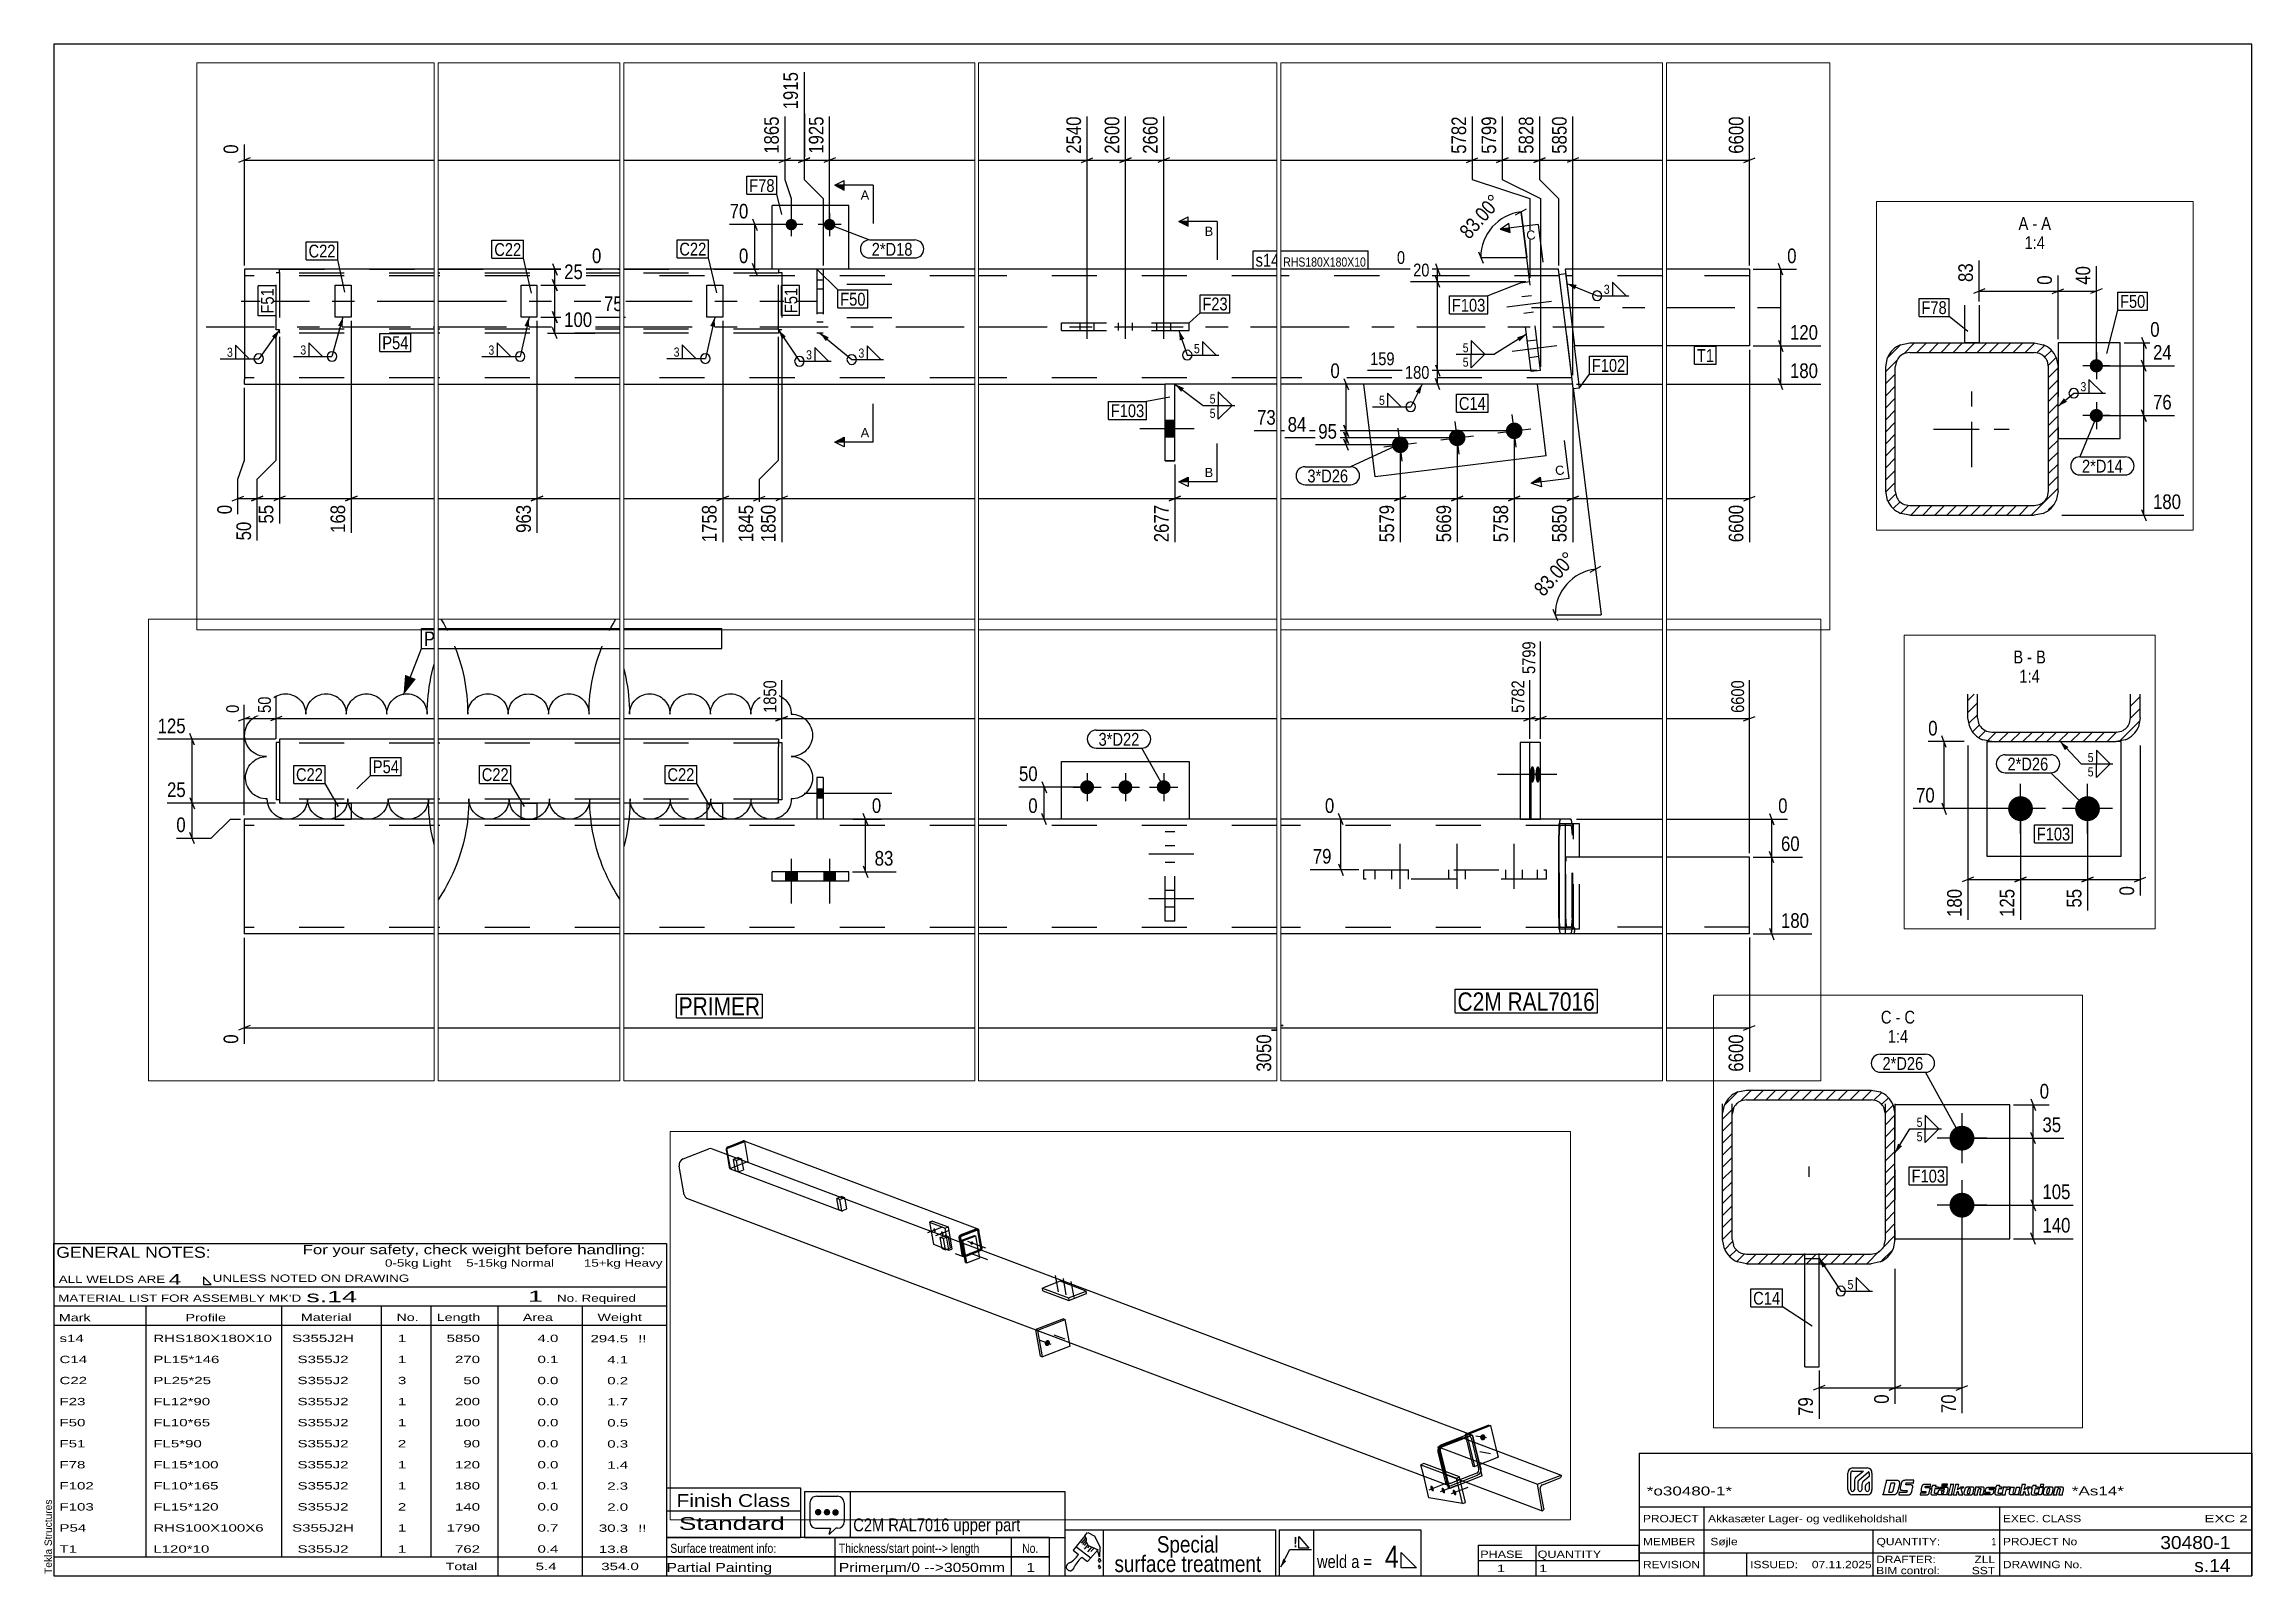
# Paper-space layout 'Layout1' of a CAD drawing. Header units: millimetres. Extents: x 2 to 579, y 5 to 405.
# The model-space entities are those that its viewports show. They can reach past a viewport. Long polylines and large blocks are cut down to what shows.
import ezdxf

# ---------------------------------------------------------------- set-up
doc = ezdxf.new("R2010")
doc.units = ezdxf.units.MM
doc.linetypes.add('DXK_LINE_DOT2', pattern=[3.9198, 1.9599, -1.9599])
doc.linetypes.add('DXK_LINE_DOT3', pattern=[5.9187, 2.979, -0.9799, 0.9799, -0.9799])
for name, color, linetype in [('GRAPHICAL_OBJECTS', 7, 'Continuous'), ('MÅLSÆTNING', 7, 'Continuous'), ('STÅL', 7, 'Continuous'), ('TEKST', 7, 'Continuous')]:
    doc.layers.add(name, color=color, linetype=linetype)
doc.layers.add('Viewport layer', color=7, linetype='Continuous', plot=False)
doc.styles.add('Arial', font='ARIAL.TTF', dxfattribs={"height": 0.2})
doc.styles.add('Arial Narrow', font='ARIALN.TTF', dxfattribs={"height": 0.2})
doc.styles.add('Arial Narrow Bold', font='ARIALNB.TTF', dxfattribs={"height": 0.2})
doc.styles.add('Arial Rounded MT Bold', font='ARLRDBD.TTF', dxfattribs={"height": 0.2})
doc.styles.add('IDAutomationHC39M', font='IDAUTOMATIONHC39M.TTF', dxfattribs={"height": 0.2})

psp = doc.layouts.get("Layout1")

# ---------------------------------------------------------------- texts
at = {"layer": 'GRAPHICAL_OBJECTS', "color": 7}
for s, height, style, width, p in [('GENERAL NOTES:', 2.8633, 'Arial Narrow', 1.4, (5.65, 88.06)), ('ALL WELDS ARE', 1.9089, 'Arial Narrow', 1.6, (6.29, 81.5)), ('UNLESS NOTED ON DRAWING', 1.9089, 'Arial Narrow', 1.6, (46.52, 81.78)), ("MATERIAL LIST FOR ASSEMBLY MK'D", 1.9089, 'Arial Narrow', 1.6, (6.15, 76.56)), ('s.14', 2.912, 'Arial Rounded MT Bold', 1.794707, (70.97, 76.47)), ('1', 2.91, 'Arial Rounded MT Bold', 1.794707, (128.86, 76.56)), ('No. Required', 1.9089, 'Arial Narrow', 1.6, (136.41, 76.56)), ('Mark', 1.909, 'Arial Narrow', 1.7, (6.34, 71.5)), ('Profile', 1.909, 'Arial Narrow', 1.7, (39.41, 71.5)), ('Material', 1.909, 'Arial Narrow', 1.7, (69.54, 71.56)), ('No.', 1.909, 'Arial Narrow', 1.7, (94.5, 71.56)), ('Length', 1.909, 'Arial Narrow', 1.7, (105, 71.56)), ('Area', 1.909, 'Arial Narrow', 1.7, (127.5, 71.56)), ('Weight', 1.909, 'Arial Narrow', 1.7, (147, 71.56)), ('PHASE', 1.909, 'Arial Narrow', 1.5, (377.5, 9.69)), ('QUANTITY', 1.909, 'Arial Narrow', 1.5, (392.5, 9.69))]:
    psp.add_text(s, height=height, dxfattribs=dict(at, style=style, width=width)).set_placement(p)
at = {"layer": 'GRAPHICAL_OBJECTS', "color": 7, "linetype": 'Continuous'}
for s, height, style, width, p in [('For your safety, check weight before handling:  ', 2.3861, 'Arial Narrow', 1.6, (70, 89)), ('0-5kg Light    5-15kg Normal        15+kg Heavy', 1.9089, 'Arial Narrow', 1.6, (91.5, 85.75)), ('4', 2.86, 'Arial Narrow', 1.794707, (35, 81)), ('s14', 1.909, 'Arial Narrow', 1.794707, (6.5, 66.06)), ('RHS180X180X10', 1.9089, 'Arial Narrow', 1.794707, (31, 66.06)), ('S355J2H', 1.909, 'Arial Narrow', 1.794707, (67.24, 66.06)), ('1', 1.91, 'Arial Narrow', 1.794707, (94.86, 66.06)), ('5850', 1.909, 'Arial Narrow', 1.794707, (107.58, 66.06)), ('4.0', 1.909, 'Arial Narrow', 1.794707, (131.32, 66.06)), ('294.5', 1.909, 'Arial Narrow', 1.794707, (145.15, 66)), ('!!', 1.909, 'Arial Narrow', 1.794707, (157.6, 66)), ('C14', 1.909, 'Arial Narrow', 1.794707, (6.5, 60.56)), ('PL15*146', 1.909, 'Arial Narrow', 1.794707, (31, 60.56)), ('S355J2', 1.909, 'Arial Narrow', 1.794707, (68.66, 60.56)), ('1', 1.91, 'Arial Narrow', 1.794707, (94.86, 60.56)), ('270', 1.909, 'Arial Narrow', 1.794707, (109.77, 60.56)), ('0.1', 1.909, 'Arial Narrow', 1.794707, (131.32, 60.56)), ('4.1', 1.909, 'Arial Narrow', 1.794707, (149.53, 60.5)), ('C22', 1.909, 'Arial Narrow', 1.794707, (6.5, 55.06)), ('PL25*25', 1.909, 'Arial Narrow', 1.794707, (31, 55.06)), ('S355J2', 1.909, 'Arial Narrow', 1.794707, (68.66, 55.06)), ('3', 1.91, 'Arial Narrow', 1.794707, (94.86, 55.06)), ('50', 1.909, 'Arial Narrow', 1.794707, (111.96, 55.06)), ('0.0', 1.909, 'Arial Narrow', 1.794707, (131.32, 55.06)), ('0.2', 1.909, 'Arial Narrow', 1.794707, (149.53, 55)), ('F23', 1.909, 'Arial Narrow', 1.794707, (6.5, 49.56)), ('FL12*90', 1.909, 'Arial Narrow', 1.794707, (31, 49.56)), ('S355J2', 1.909, 'Arial Narrow', 1.794707, (68.66, 49.56)), ('1', 1.91, 'Arial Narrow', 1.794707, (94.86, 49.56)), ('200', 1.909, 'Arial Narrow', 1.794707, (109.77, 49.56)), ('0.0', 1.909, 'Arial Narrow', 1.794707, (131.32, 49.56)), ('1.7', 1.909, 'Arial Narrow', 1.794707, (149.53, 49.5)), ('F50', 1.909, 'Arial Narrow', 1.794707, (6.5, 44.06)), ('F51', 1.909, 'Arial Narrow', 1.794707, (6.5, 38.56)), ('FL10*65', 1.909, 'Arial Narrow', 1.794707, (31, 44.06)), ('FL5*90', 1.909, 'Arial Narrow', 1.794707, (31, 38.56)), ('S355J2', 1.909, 'Arial Narrow', 1.794707, (68.66, 44.06)), ('S355J2', 1.909, 'Arial Narrow', 1.794707, (68.66, 38.56)), ('2', 1.91, 'Arial Narrow', 1.794707, (94.86, 38.56)), ('1', 1.91, 'Arial Narrow', 1.794707, (94.86, 44.06)), ('100', 1.909, 'Arial Narrow', 1.794707, (109.77, 44.06)), ('90', 1.909, 'Arial Narrow', 1.794707, (111.96, 38.56)), ('0.0', 1.909, 'Arial Narrow', 1.794707, (131.32, 44.06)), ('0.0', 1.909, 'Arial Narrow', 1.794707, (131.32, 38.56)), ('0.5', 1.909, 'Arial Narrow', 1.794707, (149.53, 44)), ('0.3', 1.909, 'Arial Narrow', 1.794707, (149.53, 38.5)), ('F78', 1.909, 'Arial Narrow', 1.794707, (6.5, 33.06)), ('FL15*100', 1.909, 'Arial Narrow', 1.794707, (31, 33.06)), ('S355J2', 1.909, 'Arial Narrow', 1.794707, (68.66, 33.06)), ('1', 1.91, 'Arial Narrow', 1.794707, (94.86, 33.06)), ('120', 1.909, 'Arial Narrow', 1.794707, (109.77, 33.06)), ('0.0', 1.909, 'Arial Narrow', 1.794707, (131.32, 33.06)), ('1.4', 1.909, 'Arial Narrow', 1.794707, (149.53, 33)), ('F102', 1.909, 'Arial Narrow', 1.794707, (6.5, 27.56)), ('FL10*165', 1.909, 'Arial Narrow', 1.794707, (31, 27.56)), ('S355J2', 1.909, 'Arial Narrow', 1.794707, (68.66, 27.56)), ('1', 1.91, 'Arial Narrow', 1.794707, (94.86, 27.56)), ('180', 1.909, 'Arial Narrow', 1.794707, (109.77, 27.56)), ('0.1', 1.909, 'Arial Narrow', 1.794707, (131.32, 27.56)), ('2.3', 1.909, 'Arial Narrow', 1.794707, (149.53, 27.5)), ('F103', 1.909, 'Arial Narrow', 1.794707, (6.5, 22.06)), ('FL15*120', 1.909, 'Arial Narrow', 1.794707, (31, 22.06)), ('S355J2', 1.909, 'Arial Narrow', 1.794707, (68.66, 22.06)), ('2', 1.91, 'Arial Narrow', 1.794707, (94.86, 22.06)), ('140', 1.909, 'Arial Narrow', 1.794707, (109.77, 22.06)), ('0.0', 1.909, 'Arial Narrow', 1.794707, (131.32, 22.06)), ('2.0', 1.909, 'Arial Narrow', 1.794707, (149.53, 22)), ('Finish Class', 3.3405, 'Arial Narrow', 1.425378, (167.62, 23)), ('*o30480-1*', 2.333, 'IDAutomationHC39M', 1.425378, (421, 26)), ('*As14*', 2.333, 'IDAutomationHC39M', 1.425378, (532, 26.01)), ('P54', 1.909, 'Arial Narrow', 1.794707, (6.5, 16.56)), ('RHS100X100X6', 1.9089, 'Arial Narrow', 1.794707, (31, 16.56)), ('S355J2H', 1.909, 'Arial Narrow', 1.794707, (67.24, 16.56)), ('1', 1.91, 'Arial Narrow', 1.794707, (94.86, 16.56)), ('1790', 1.909, 'Arial Narrow', 1.794707, (107.58, 16.56)), ('0.7', 1.909, 'Arial Narrow', 1.794707, (131.32, 16.56)), ('30.3', 1.909, 'Arial Narrow', 1.794707, (147.34, 16.5)), ('!!', 1.909, 'Arial Narrow', 1.794707, (157.6, 16.5)), ('Standard', 3.34, 'Arial Narrow', 1.780292, (168.26, 17)), ('PROJECT', 1.909, 'Arial Narrow', 1.425378, (420, 19)), ('Akkasæter Lager- og vedlikeholdshall', 1.9089, 'Arial Narrow', 1.425378, (437, 19)), ('EXEC. CLASS', 1.9089, 'Arial Narrow', 1.425378, (514, 19)), ('EXC 2', 1.909, 'Arial Narrow', 1.780292, (566.64, 19)), ('T1', 1.909, 'Arial Narrow', 1.794707, (6.5, 11.06)), ('L120*10', 1.909, 'Arial Narrow', 1.794707, (31, 11.06)), ('S355J2', 1.909, 'Arial Narrow', 1.794707, (68.66, 11.06)), ('1', 1.91, 'Arial Narrow', 1.794707, (94.86, 11.06)), ('762', 1.909, 'Arial Narrow', 1.794707, (109.77, 11.06)), ('0.4', 1.909, 'Arial Narrow', 1.794707, (131.32, 11.06)), ('13.8', 1.909, 'Arial Narrow', 1.794707, (147.34, 11)), ('MEMBER', 1.909, 'Arial Narrow', 1.425378, (420, 13)), ('Søjle', 1.909, 'Arial Narrow', 1.42538, (437.61, 13)), ('QUANTITY:', 1.909, 'Arial Narrow', 1.425378, (481, 13)), ('PROJECT No', 1.909, 'Arial Narrow', 1.425378, (514, 13)), ('30480-1', 3.397, 'Arial Rounded MT Bold', 1.1, (555.09, 12)), ('Total', 1.909, 'Arial Narrow', 1.7, (107.33, 6.5)), ('5.4', 1.909, 'Arial Narrow', 1.794707, (130.83, 6.5)), ('354.0', 1.909, 'Arial Narrow', 1.794707, (147.96, 6.5)), ('Partial Painting', 2.3861, 'Arial Narrow', 1.5, (165, 6)), ('Primerµm/0 -->3050mm', 2.3861, 'Arial Narrow', 1.5, (210, 6)), ('1', 2.39, 'Arial Narrow', 1.5, (258.97, 6)), ('1', 1.91, 'Arial Narrow', 1.794707, (381.82, 6)), ('1', 1.91, 'Arial Narrow', 1.794707, (392.86, 6)), ('REVISION', 1.909, 'Arial Narrow', 1.425378, (420, 7)), ('ISSUED:', 1.909, 'Arial Narrow', 1.425378, (448, 7)), ('07.11.2025', 1.909, 'Arial Narrow', 1.425378, (464.11, 7)), ('DRAFTER:', 1.909, 'Arial Narrow', 1.425378, (480.91, 8.35)), ('BIM control:', 1.9089, 'Arial Narrow', 1.425378, (480.9, 5.44)), ('SST', 1.909, 'Arial Narrow', 1.425378, (505.88, 5.43)), ('ZLL', 1.909, 'Arial Narrow', 1.425378, (506.58, 8.35)), ('DRAWING No.', 1.9089, 'Arial Narrow', 1.425378, (514, 7)), ('s.14', 3.397, 'Arial Rounded MT Bold', 1.1, (563.96, 6))]:
    psp.add_text(s, height=height, dxfattribs=dict(at, style=style, width=width)).set_placement(p)
at = {"layer": 'GRAPHICAL_OBJECTS', "color": 174, "linetype": 'Continuous', "style": 'Arial'}
psp.add_text('Tekla Structures', height=1.9102, rotation=90, dxfattribs=at).set_placement((4.5, 5.5))
at = {"layer": 'GRAPHICAL_OBJECTS', "color": 7, "linetype": 'Continuous', "style": 'Arial Narrow'}
for s, height, p in [('C2M RAL7016 upper part', 3.3405, (213.78, 16.64)), ('Surface treatment info:', 2.3861, (166, 11)), ('Thickness/start point--> length', 2.3861, (210, 11)), ('Special', 4.295, (293.07, 11.08)), ('4', 5.73, (352.61, 7.11)), ('1', 1.91, (511.03, 13)), ('surface treatment', 4.2949, (282, 6)), ('weld a =', 3.34, (334.88, 7.06))]:
    psp.add_text(s, height=height, dxfattribs=at).set_placement(p)
at = {"layer": 'GRAPHICAL_OBJECTS', "color": 7, "style": 'Arial Narrow'}
psp.add_text('No.', height=2.386, dxfattribs=at).set_placement((257.87, 11))
at = {"layer": 'GRAPHICAL_OBJECTS', "color": 2, "linetype": 'Continuous', "style": 'Arial Narrow Bold', "width": 0.99921}
psp.add_text('!', height=2.73, dxfattribs=at).set_placement((328.73, 12.42))

msp = doc.modelspace()

# ---------------------------------------------------------------- hatches: boundary and pattern name
at = {"layer": 'STÅL', "linetype": 'Continuous'}
for points in [[(1109, 1212), (1109.6, 1210.2), (1110, 1208.5), (1110.2, 1206.8), (1110.1, 1205.3), (1109.9, 1204), (1109.4, 1203), (1108.7, 1202.3), (1107.9, 1202), (1106.9, 1202), (1105.9, 1202.4), (1104.8, 1203.2), (1103.8, 1204.3), (1102.8, 1205.7), (1101.9, 1207.2), (1101.1, 1208.9), (1100.5, 1210.7), (1100.1, 1212.5), (1100, 1214.2), (1100, 1215.7), (1100.3, 1217), (1100.8, 1218), (1101.4, 1218.7), (1102.2, 1219), (1103.2, 1218.9), (1104.2, 1218.5), (1105.3, 1217.7), (1106.3, 1216.6), (1107.4, 1215.3), (1108.3, 1213.7)], [(1141.6, 1199.7), (1142.2, 1197.9), (1142.6, 1196.2), (1142.8, 1194.5), (1142.8, 1193), (1142.5, 1191.7), (1142, 1190.7), (1141.3, 1190), (1140.5, 1189.7), (1139.6, 1189.7), (1138.5, 1190.1), (1137.5, 1190.9), (1136.4, 1192), (1135.4, 1193.4), (1134.5, 1194.9), (1133.8, 1196.7), (1133.2, 1198.4), (1132.8, 1200.2), (1132.6, 1201.9), (1132.6, 1203.4), (1132.9, 1204.7), (1133.4, 1205.7), (1134.1, 1206.4), (1134.9, 1206.7), (1135.8, 1206.6), (1136.9, 1206.2), (1137.9, 1205.4), (1139, 1204.3), (1140, 1203), (1140.9, 1201.4)], [(1255.5, 1159.1), (1256.1, 1160.4), (1256.9, 1161.6), (1257.9, 1162.5), (1259.1, 1163.3), (1260.3, 1163.8), (1261.5, 1163.9), (1262.7, 1163.8), (1263.8, 1163.4), (1264.8, 1162.7), (1265.6, 1161.7), (1266.2, 1160.6), (1266.5, 1159.3), (1266.7, 1157.9), (1266.5, 1156.5), (1266.1, 1155.1), (1265.5, 1153.7), (1264.7, 1152.6), (1263.6, 1151.6), (1262.5, 1150.9), (1261.3, 1150.4), (1260.1, 1150.2), (1258.9, 1150.3), (1257.8, 1150.8), (1256.8, 1151.5), (1256, 1152.4), (1255.4, 1153.5), (1255, 1154.8), (1254.9, 1156.2), (1255.1, 1157.7)], [(1566.6, 742.8), (1567.8, 745.3), (1569.3, 747.5), (1571.2, 749.3), (1573.3, 750.6), (1575.5, 751.5), (1577.8, 751.8), (1580, 751.6), (1582.1, 750.8), (1583.9, 749.5), (1585.4, 747.8), (1586.5, 745.7), (1587.2, 743.2), (1587.4, 740.7), (1587.2, 738), (1586.4, 735.4), (1585.2, 732.9), (1583.7, 730.8), (1581.8, 728.9), (1579.7, 727.6), (1577.5, 726.7), (1575.2, 726.4), (1573, 726.6), (1570.9, 727.4), (1569.1, 728.7), (1567.6, 730.4), (1566.5, 732.6), (1565.8, 735), (1565.6, 737.6), (1565.9, 740.2)], [(44738.4, 634.7, -1), (44720.4, 634.7, -1)], [(44798.4, 634.7, -1), (44780.4, 634.7, -1)], [(34271.7, 480.2), (34271.8, 482.9), (34272, 485.4), (34272.4, 487.8), (34273, 489.8), (34273.6, 491.4), (34274.3, 492.5), (34275.1, 493.1), (34275.9, 493.1), (34276.7, 492.5), (34277.4, 491.4), (34278.1, 489.8), (34278.6, 487.8), (34279, 485.4), (34279.3, 482.9), (34279.3, 480.2), (34279.3, 477.5), (34279, 474.9), (34278.6, 472.5), (34278.1, 470.5), (34277.4, 468.9), (34276.7, 467.8), (34275.9, 467.2), (34275.1, 467.2), (34274.3, 467.8), (34273.6, 468.9), (34273, 470.5), (34272.4, 472.5), (34272, 474.9), (34271.8, 477.5)], [(34280.3, 480.2), (34280.4, 482.9), (34280.6, 485.4), (34281, 487.8), (34281.5, 489.8), (34282.2, 491.4), (34282.9, 492.5), (34283.7, 493.1), (34284.4, 493.1), (34285.2, 492.5), (34285.9, 491.4), (34286.6, 489.8), (34287.1, 487.8), (34287.5, 485.4), (34287.7, 482.9), (34287.8, 480.2), (34287.7, 477.5), (34287.5, 474.9), (34287.1, 472.5), (34286.6, 470.5), (34285.9, 468.9), (34285.2, 467.8), (34284.4, 467.2), (34283.7, 467.2), (34282.9, 467.8), (34282.2, 468.9), (34281.5, 470.5), (34281, 472.5), (34280.6, 474.9), (34280.4, 477.5)], [(31029, 471.2, -1), (31029, 449.2, -1)], [(31089, 471.2, -1), (31089, 449.2, -1)], [(31149, 471.2, -1), (31149, 449.2, -1)], [(30404, 443.2), (30404, 457.2), (30394, 457.2), (30394, 443.2)], [(30404, 443.2), (30404, 457.2), (30394, 457.2), (30394, 443.2)], [(3385, 347.3), (3385.7, 349.9), (3386.9, 352.3), (3388.4, 354.4), (3390.3, 356.2), (3392.4, 357.4), (3394.6, 358.2), (3397, 358.3), (3399.2, 357.9), (3401.4, 357), (3403.3, 355.5), (3404.8, 353.6), (3406, 351.4), (3406.7, 348.9), (3407, 346.2), (3406.8, 343.5), (3406.1, 340.9), (3404.9, 338.4), (3403.4, 336.3), (3401.5, 334.6), (3399.4, 333.3), (3397.1, 332.6), (3394.8, 332.4), (3392.5, 332.8), (3390.4, 333.8), (3388.5, 335.2), (3387, 337.1), (3385.8, 339.4), (3385, 341.9), (3384.8, 344.6)], [(30363, 327.7), (30345, 327.7), (30345, 312.7), (30363, 312.7)], [(30423, 327.7), (30405, 327.7), (30405, 312.7), (30423, 312.7)], [(45526.9, 327.7), (45526.9, 301.7), (45541.9, 301.7), (45541.9, 327.7)], [(45526.9, 327.7), (45526.9, 301.7), (45541.9, 301.7), (45541.9, 327.7)], [(48620.8, 324.5, -1), (48623.9, 298.7, -1)], [(20592.4, 289.6, -1), (20592.4, 315.6, -1)], [(48442.1, 302.6, -1), (48445.3, 276.8, -1)], [(48531.4, 313.5, -1), (48534.6, 287.7, -1)], [(20592.4, 219.6, -1), (20592.4, 245.6, -1)], [(9322, 164.6, -1), (9322, 178.6, -1)], [(3189.7, 133.5), (3190.5, 130.9), (3191.1, 128.3), (3191.3, 125.9), (3191.3, 123.7), (3190.9, 121.9), (3190.2, 120.4), (3189.2, 119.4), (3188.1, 119), (3186.7, 119), (3185.2, 119.6), (3183.7, 120.8), (3182.1, 122.3), (3180.7, 124.3), (3179.4, 126.6), (3178.3, 129), (3177.4, 131.6), (3176.9, 134.2), (3176.6, 136.6), (3176.7, 138.8), (3177.1, 140.6), (3177.8, 142.1), (3178.7, 143.1), (3179.9, 143.5), (3181.3, 143.5), (3182.8, 142.9), (3184.3, 141.7), (3185.8, 140.2), (3187.3, 138.2), (3188.6, 135.9)], [(14793.8, 125.6, -1), (14819.8, 125.6, -1)], [(14863.8, 125.6, -1), (14889.8, 125.6, -1)], [(3236.5, 125.3), (3237.3, 122.7), (3237.9, 120.2), (3238.1, 117.8), (3238.1, 115.6), (3237.7, 113.7), (3237, 112.3), (3236, 111.3), (3234.8, 110.8), (3233.5, 110.9), (3232, 111.5), (3230.5, 112.6), (3228.9, 114.2), (3227.5, 116.2), (3226.2, 118.4), (3225.1, 120.9), (3224.2, 123.5), (3223.7, 126), (3223.4, 128.4), (3223.5, 130.6), (3223.9, 132.5), (3224.5, 133.9), (3225.5, 134.9), (3226.7, 135.4), (3228.1, 135.3), (3229.6, 134.7), (3231.1, 133.6), (3232.6, 132), (3234.1, 130), (3235.4, 127.8)], [(3283.3, 117.2), (3284.1, 114.6), (3284.7, 112), (3284.9, 109.6), (3284.9, 107.4), (3284.5, 105.6), (3283.8, 104.1), (3282.8, 103.1), (3281.6, 102.7), (3280.3, 102.7), (3278.8, 103.3), (3277.2, 104.5), (3275.7, 106), (3274.3, 108), (3273, 110.3), (3271.9, 112.7), (3271, 115.3), (3270.5, 117.9), (3270.2, 120.3), (3270.3, 122.5), (3270.6, 124.3), (3271.3, 125.8), (3272.3, 126.8), (3273.5, 127.2), (3274.9, 127.2), (3276.3, 126.6), (3277.9, 125.4), (3279.4, 123.9), (3280.9, 121.9), (3282.2, 119.6)], [(9322, 112.6, -1), (9322, 126.6, -1)]]:
    msp.add_hatch(color=96, dxfattribs=at).paths.add_polyline_path(points)
h = msp.add_hatch(dxfattribs=at)
h.set_pattern_fill('', scale=2.8, style=0, pattern_type=0)
h.set_pattern_definition([(45, (20520.533, 337.227), (-6.28618, 6.28618), [])])
h.paths.add_polyline_path([(20522.4, 327.6), (20520.5, 337.2), (20515.1, 345.4), (20507, 350.9), (20497.4, 352.8), (20367.4, 352.8), (20357.9, 350.9), (20349.8, 345.4), (20344.3, 337.2), (20342.4, 327.6), (20342.4, 196.6), (20344.3, 187), (20349.8, 178.8), (20357.9, 173.3), (20367.4, 171.4), (20497.4, 171.4), (20507, 173.3), (20515.1, 178.8), (20520.5, 187), (20522.4, 196.6)])
h.paths.add_polyline_path([(20511.3, 190.8), (20508, 185.9), (20503.2, 182.6), (20497.4, 181.5), (20367.4, 181.5), (20361.7, 182.6), (20356.8, 185.9), (20353.6, 190.8), (20352.4, 196.6), (20352.4, 327.6), (20353.6, 333.4), (20356.8, 338.3), (20361.7, 341.6), (20367.4, 342.7), (20497.4, 342.7), (20503.2, 341.6), (20508, 338.3), (20511.3, 333.4), (20512.4, 327.6), (20512.4, 196.6)])
h = msp.add_hatch(dxfattribs=at)
h.set_pattern_fill('', scale=2.8, style=0, pattern_type=0)
h.set_pattern_definition([(45, (14921.784, 245.283), (-6.2862, 6.2862), [])])
h.paths.add_polyline_path([(14931.8, 245.3), (14921.8, 245.3), (14921.8, 220.6), (14920.6, 214.8), (14917.4, 210), (14912.5, 206.7), (14906.8, 205.6), (14776.8, 205.6), (14771, 206.7), (14766.2, 210), (14762.9, 214.8), (14761.8, 220.6), (14761.8, 245.3), (14751.8, 245.3), (14751.8, 220.6), (14753.7, 211), (14759.1, 202.9), (14767.2, 197.5), (14776.8, 195.6), (14906.8, 195.6), (14916.4, 197.5), (14924.5, 202.9), (14929.9, 211), (14931.8, 220.6)])
h = msp.add_hatch(dxfattribs=at)
h.set_pattern_fill('', scale=2.8, style=0, pattern_type=0)
h.set_pattern_definition([(45, (9280.059, 180.167), (-6.28618, 6.28618), [])])
h.paths.add_polyline_path([(9282, 170.6), (9280.1, 180.2), (9274.6, 188.3), (9266.5, 193.7), (9257, 195.6), (9127, 195.6), (9117.4, 193.7), (9109.3, 188.3), (9103.9, 180.2), (9102, 170.6), (9102, 40.6), (9103.9, 31), (9109.3, 22.9), (9117.4, 17.5), (9127, 15.6), (9257, 15.6), (9266.5, 17.5), (9274.6, 22.9), (9280.1, 31), (9282, 40.6)])
h.paths.add_polyline_path([(9270.8, 34.9), (9267.6, 30), (9262.7, 26.7), (9257, 25.6), (9127, 25.6), (9121.2, 26.7), (9116.4, 30), (9113.1, 34.9), (9112, 40.6), (9112, 170.6), (9113.1, 176.3), (9116.4, 181.2), (9121.2, 184.5), (9127, 185.6), (9257, 185.6), (9262.7, 184.5), (9267.6, 181.2), (9270.8, 176.3), (9272, 170.6), (9272, 40.6)])
at = {"layer": 'TEKST', "linetype": 'Continuous'}
for color, points in [(30, [(44812.4, 696.4), (44812.4, 688.9), (44797.4, 696.4)]), (7, [(28757.7, 629.6), (28738.4, 604.9), (28740.9, 636.2)]), (30, [(45562.9, 639.6), (45562.9, 632.1), (45547.9, 639.6)]), (3, [(48717.4, 533.3), (48704.9, 542.4), (48720.2, 540.3)]), (3, [(43011.2, 476.2), (43018.9, 489.7), (43018.5, 474.2)]), (3, [(43011.2, 476.2), (43018.9, 489.7), (43018.5, 474.2)]), (3, [(43807.4, 475.9), (43814.4, 489.7), (43814.7, 474.2)]), (3, [(43807.4, 475.9), (43814.4, 489.7), (43814.7, 474.2)]), (3, [(44602.4, 475.9), (44609.4, 489.7), (44609.7, 474.2)]), (3, [(44602.4, 475.9), (44609.4, 489.7), (44609.7, 474.2)]), (3, [(42907.6, 459.7), (42919.4, 469.7), (42913.7, 455.3)]), (3, [(44714.6, 455.1), (44709.4, 469.7), (44720.8, 459.3)]), (3, [(44783.4, 452.2), (44774.3, 464.7), (44788.2, 458)]), (3, [(45549.6, 453.3), (45548.3, 468.7), (45556.7, 455.7)]), (3, [(48626.9, 458), (48641.6, 462.8), (48630.8, 451.7)]), (3, [(45551.6, 372.7), (45541.9, 384.7), (45556.1, 378.6)]), (30, [(44812.4, 301.5), (44812.4, 294), (44797.4, 294)]), (3, [(20529.8, 294.3), (20522.4, 287.1), (20525.6, 296.9)]), (30, [(45562.9, 239.2), (45562.9, 231.7), (45547.9, 231.7)]), (30, [(48663, 238.8), (48664, 231.3), (48649.1, 229.5)]), (3, [(14853.2, 186.6), (14848.2, 195.6), (14856.8, 190)]), (3, [(20446.6, 167.4), (20443.1, 177.1), (20450.8, 170.1)]), (3, [(9291.3, 133.9), (9282, 129.5), (9288.1, 137.8)])]:
    msp.add_hatch(color=color, dxfattribs=at).paths.add_polyline_path(points)

# ---------------------------------------------------------------- linework, layer by layer
at = {"layer": 'MÅLSÆTNING', "color": 7, "linetype": 'Continuous'}
for p, q in [((44749.4, 873.8), (44749.4, 705.5)), ((44719.4, 804.2), (44719.4, 705.5)), ((44789.4, 640.7), (44789.4, 804.2)), ((44789.4, 640.7), (44789.4, 804.2)), ((45404.4, 490), (45404.4, 804.2)), ((45404.4, 490), (45404.4, 804.2)), ((45464.4, 490), (45464.4, 804.2)), ((45464.4, 490), (45464.4, 804.2)), ((45524.4, 490), (45524.4, 804.2)), ((45524.4, 490), (45524.4, 804.2)), ((48556.6, 804.2), (48556.6, 705.5)), ((48603.7, 804.2), (48603.7, 705.5)), ((48603.7, 804.2), (48603.7, 705.5)), ((48662, 804.2), (48662, 705.5)), ((48662, 804.2), (48662, 705.5)), ((48714.1, 398.8), (48714.1, 804.2)), ((48714.1, 398.8), (48714.1, 804.2)), ((49464.4, 570.7), (49464.4, 804.2)), ((42873.4, 739.1), (42855.4, 731.9)), ((42864.4, 570.7), (42864.4, 760.4)), ((44710.4, 731.9), (44728.4, 739.1)), ((44710.4, 731.9), (44728.4, 739.1)), ((44740.4, 731.9), (44758.4, 739.1)), ((44798.4, 739.1), (44780.4, 731.9)), ((44798.4, 739.1), (44780.4, 731.9)), ((45395.4, 731.9), (45413.4, 739.1)), ((45395.4, 731.9), (45413.4, 739.1)), ((45455.4, 731.9), (45473.4, 739.1)), ((45473.4, 739.1), (45455.4, 731.9)), ((45533.4, 739.1), (45515.4, 731.9)), ((45533.4, 739.1), (45515.4, 731.9)), ((48547.6, 731.9), (48565.6, 739.1)), ((48594.7, 731.9), (48612.7, 739.1)), ((48653, 731.9), (48671, 739.1)), ((48723.1, 739.1), (48705.1, 731.9)), ((48723.1, 739.1), (48705.1, 731.9)), ((49455.4, 731.9), (49473.4, 739.1)), ((42864.4, 735.5), (44719.4, 735.5)), ((44749.4, 735.5), (44789.4, 735.5)), ((44789.4, 735.5), (45404.4, 735.5)), ((45404.4, 735.5), (45464.4, 735.5)), ((45464.4, 735.5), (45524.4, 735.5)), ((45524.4, 735.5), (48556.6, 735.5)), ((48603.7, 735.5), (48662, 735.5)), ((48662, 735.5), (48714.1, 735.5)), ((48714.1, 735.5), (49464.4, 735.5)), ((44719.4, 705.5), (44729.4, 675.5)), ((44719.4, 705.5), (44729.4, 675.5)), ((44749.4, 705.5), (44779.4, 675.5)), ((44749.4, 705.5), (44779.4, 675.5)), ((48556.6, 705.5), (48646.6, 675.5)), ((48662, 705.5), (48692, 675.5)), ((48662, 705.5), (48692, 675.5)), ((34288.3, 536.2), (34288.3, 688.7)), ((34288.3, 536.2), (34288.3, 688.7)), ((44729.4, 675.5), (44729.4, 640.7)), ((44729.4, 675.5), (44729.4, 640.7)), ((44779.4, 675.5), (44779.4, 570.7)), ((44779.4, 675.5), (44779.4, 570.7)), ((48646.6, 675.5), (48646.6, 551.1)), ((48646.6, 675.5), (48646.6, 551.1)), ((48663.7, 675.5), (48663.7, 412.1)), ((48663.7, 675.5), (48663.7, 412.1)), ((48692, 675.5), (48692, 570.7)), ((48692, 675.5), (48692, 570.7)), ((48624.6, 650.1), (48641.6, 659.5)), ((48647.2, 539.8), (48633.1, 654.8)), ((48633.1, 654.8), (48641.9, 583.3)), ((30339, 536.2), (30339, 627.8)), ((34271.3, 536.2), (34271.3, 627.8)), ((35089, 356.6), (35089, 627.8)), ((44723.4, 634.7), (44632.8, 634.7)), ((44668.6, 643.7), (44675.8, 625.7)), ((44672.2, 564.7), (44672.2, 634.7)), ((28539, 536.2), (28539, 602.2)), ((28539, 536.2), (28539, 602.2)), ((28489, 416.2), (28489, 589.4)), ((48566.3, 592.3), (48573.5, 574.3)), ((48569.9, 583.3), (48641.9, 583.3)), ((28480, 564), (28498, 571.2)), ((28489, 567.6), (28539, 567.6)), ((28548, 571.2), (28530, 564)), ((28548, 571.2), (28530, 564)), ((28539, 567.6), (30339, 567.6)), ((30330, 564), (30348, 571.2)), ((34262.3, 564), (34280.3, 571.2)), ((34297.3, 571.2), (34279.3, 564)), ((34297.3, 571.2), (34279.3, 564)), ((34288.3, 567.6), (35089, 567.6)), ((35080, 564), (35098, 571.2)), ((43843.3, 564.7), (43927.8, 564.7)), ((43851.3, 573.7), (43858.5, 555.7)), ((43854.9, 539.7), (43854.9, 564.7)), ((44693.4, 564.7), (44647.4, 564.7)), ((44675.8, 555.7), (44668.6, 573.7)), ((48551.8, 564.7), (48438.6, 564.7)), ((48498.8, 573.7), (48506, 555.7)), ((48506, 536.1), (48498.8, 554.1)), ((48506, 536.1), (48498.8, 554.1)), ((48502.4, 545.1), (48502.4, 564.7)), ((49470.4, 564.7), (49538.2, 564.7)), ((49516.9, 555.7), (49509.7, 573.7)), ((49513.3, 444.7), (49513.3, 564.7)), ((28538, 535.2), (28353.2, 535.2)), ((28410.9, 526.2), (28403.7, 544.2)), ((43832.9, 539.7), (43903.1, 539.7)), ((43832.9, 539.7), (43903.1, 539.7)), ((43858.5, 530.7), (43851.3, 548.7)), ((43851.3, 548.7), (43858.5, 530.7)), ((43854.9, 489.7), (43854.9, 539.7)), ((48640.6, 545.1), (48460.1, 545.1)), ((48640.6, 545.1), (48460.1, 545.1)), ((48502.4, 406.1), (48502.4, 545.1)), ((43832.9, 489.7), (44469.5, 489.7)), ((43832.9, 489.7), (44469.5, 489.7)), ((43858.5, 480.7), (43851.3, 498.7)), ((43851.3, 498.7), (43858.5, 480.7)), ((43854.9, 464.7), (43854.9, 489.7)), ((30958.2, 469.2), (30965.4, 451.2)), ((42914.4, 265.7), (42914.4, 463.7)), ((42914.4, 265.7), (42914.4, 463.7)), ((43031.9, 483.7), (43031.9, 151.7)), ((43031.9, 483.7), (43031.9, 151.7)), ((43826.9, 483.7), (43826.9, 151.7)), ((43826.9, 483.7), (43826.9, 151.7)), ((43843.3, 464.7), (43917.7, 464.7)), ((43858.5, 455.7), (43851.3, 473.7)), ((44621.9, 483.7), (44621.9, 137)), ((44621.9, 483.7), (44621.9, 137)), ((44714.4, 463.7), (44714.4, 137)), ((44714.4, 463.7), (44714.4, 137)), ((28403.7, 444.2), (28410.9, 426.2)), ((31023, 460.2), (30922.3, 460.2)), ((30961.8, 410.2), (30961.8, 460.2)), ((42919.4, 458.7), (42919.4, 166.3)), ((42919.4, 458.7), (42919.4, 166.3)), ((44709.4, 265.7), (44709.4, 458.7)), ((44709.4, 265.7), (44709.4, 458.7)), ((49464.4, 438.7), (49464.4, 137)), ((49470.4, 444.7), (49576.2, 444.7)), ((49470.4, 444.7), (49576.2, 444.7)), ((49509.7, 453.7), (49516.9, 435.7)), ((49509.7, 453.7), (49516.9, 435.7)), ((49513.3, 384.7), (49513.3, 444.7)), ((28538, 435.2), (28367.9, 435.2)), ((28407.3, 380.2), (28407.3, 435.2)), ((30473.7, 401.2), (30466.5, 419.2)), ((30965.4, 401.2), (30958.2, 419.2)), ((33978.9, 401.2), (33971.7, 419.2)), ((35120.3, 419.2), (35127.5, 401.2)), ((48498.8, 415.1), (48506, 397.1)), ((48498.8, 415.1), (48506, 397.1)), ((28437.3, 380.2), (28467.3, 410.2)), ((28467.3, 410.2), (28483, 410.2)), ((30450.4, 410.2), (30495, 410.2)), ((30470.1, 327.7), (30470.1, 410.2)), ((30983, 410.2), (30936.9, 410.2)), ((34013.9, 410.2), (33950.5, 410.2)), ((33975.3, 330.9), (33975.3, 410.2)), ((34344.8, 410.2), (35148.8, 410.2)), ((35123.9, 350.6), (35123.9, 410.2)), ((48355.6, 393.7), (48362.8, 375.7)), ((48657.7, 406.1), (48392.7, 406.1)), ((48657.7, 406.1), (48392.7, 406.1)), ((48506, 375.7), (48498.8, 393.7)), ((48502.4, 384.7), (48502.4, 406.1)), ((49516.9, 375.7), (49509.7, 393.7)), ((28382.5, 380.2), (28437.3, 380.2)), ((28410.9, 371.2), (28403.7, 389.2)), ((42864.4, 265.7), (42864.4, 378.7)), ((48379.2, 384.7), (48334.4, 384.7)), ((48359.2, 311.6), (48359.2, 384.7)), ((48551.8, 384.7), (48447.3, 384.7)), ((48714.9, 378.7), (48749.7, 94.9)), ((48720.1, 384.7), (49576.2, 384.7)), ((35095, 350.6), (35172.1, 350.6)), ((35095, 350.6), (35172.1, 350.6)), ((35127.5, 341.6), (35120.3, 359.6)), ((35127.5, 341.6), (35120.3, 359.6)), ((35123.9, 230.2), (35123.9, 350.6)), ((20646.4, 337.6), (20683.4, 337.6)), ((20664.4, 343.6), (20669.2, 331.6)), ((20666.8, 302.6), (20666.8, 337.6)), ((30450, 327.7), (30518.3, 327.7)), ((30466.5, 336.7), (30473.7, 318.7)), ((34003.8, 330.9), (33927.1, 330.9)), ((33971.7, 339.9), (33978.9, 321.9)), ((20596.4, 302.6), (20698.9, 302.6)), ((20596.4, 302.6), (20698.9, 302.6)), ((20669.2, 296.6), (20664.4, 308.6)), ((20669.2, 296.6), (20664.4, 308.6)), ((20666.8, 232.6), (20666.8, 302.6)), ((48616.3, 311.6), (45666.2, 311.6)), ((48616.3, 311.6), (45666.2, 311.6)), ((48527, 300.6), (48263.1, 300.6)), ((48527, 300.6), (48263.1, 300.6)), ((48362.8, 302.6), (48355.6, 320.6)), ((48355.6, 320.6), (48362.8, 302.6)), ((48362.8, 291.6), (48355.6, 309.6)), ((48355.6, 309.6), (48362.8, 291.6)), ((48359.2, 300.6), (48359.2, 311.6)), ((48359.2, 289.7), (48359.2, 300.6)), ((48622.3, 305.6), (48622.3, 137)), ((48622.3, 305.6), (48622.3, 137)), ((9199.5, 238.9), (9199.5, 281.6)), ((48437.7, 289.7), (48311.1, 289.7)), ((48362.8, 280.7), (48355.6, 298.7)), ((48443.7, 283.7), (48443.7, 137)), ((48533, 294.6), (48533, 137)), ((9282, 199.6), (9282, 266.1)), ((9282, 199.6), (9282, 266.1)), ((9322, 175.6), (9322, 275.8)), ((42854.4, 235.7), (42864.4, 265.7)), ((42884.4, 235.7), (42914.4, 265.7)), ((42884.4, 235.7), (42914.4, 265.7)), ((44679.4, 235.7), (44709.4, 265.7)), ((44679.4, 235.7), (44709.4, 265.7)), ((45541.9, 258.7), (45541.9, 137)), ((45541.9, 258.7), (45541.9, 137)), ((9205.5, 251.9), (9193.5, 247.1)), ((9199.5, 249.5), (9282, 249.5)), ((9276, 247.1), (9288, 251.9)), ((9282, 249.5), (9322, 249.5)), ((9328, 251.9), (9316, 247.1)), ((20596.4, 232.6), (20708.7, 232.6)), ((20596.4, 232.6), (20708.7, 232.6)), ((20664.4, 238.6), (20669.2, 226.6)), ((20664.4, 238.6), (20669.2, 226.6)), ((20666.8, 197.6), (20666.8, 232.6)), ((35120.3, 239.2), (35127.5, 221.2)), ((42854.4, 180.9), (42854.4, 235.7)), ((42884.4, 139.9), (42884.4, 235.7)), ((44679.4, 137), (44679.4, 235.7)), ((20592.4, 228.6), (20592.4, 15.4)), ((28489, 224.2), (28489, 58.3)), ((31327, 224.2), (31327, 14.4)), ((35089, 224.6), (35089, 14.4)), ((35095, 230.2), (35186.8, 230.2)), ((42845.4, 202.1), (42863.4, 209.3)), ((42875.4, 202.1), (42893.4, 209.3)), ((42928.4, 209.3), (42910.4, 202.1)), ((42928.4, 209.3), (42910.4, 202.1)), ((43040.9, 209.3), (43022.9, 202.1)), ((43022.9, 202.1), (43040.9, 209.3)), ((43835.9, 209.3), (43817.9, 202.1)), ((43817.9, 202.1), (43835.9, 209.3)), ((44630.9, 209.3), (44612.9, 202.1)), ((44670.4, 202.1), (44688.4, 209.3)), ((44723.4, 209.3), (44705.4, 202.1)), ((44723.4, 209.3), (44705.4, 202.1)), ((45550.9, 209.3), (45532.9, 202.1)), ((45532.9, 202.1), (45550.9, 209.3)), ((48434.7, 202.1), (48452.7, 209.3)), ((48524, 202.1), (48542, 209.3)), ((48631.3, 209.3), (48613.3, 202.1)), ((48613.3, 202.1), (48631.3, 209.3)), ((48723.1, 209.3), (48705.1, 202.1)), ((48705.1, 202.1), (48723.1, 209.3)), ((49455.4, 202.1), (49473.4, 209.3)), ((9351, 195.6), (9388, 195.6)), ((9369.1, 201.6), (9373.9, 189.6)), ((9371.5, 171.6), (9371.5, 195.6)), ((14747.8, 195.6), (14710.4, 195.6)), ((14729.3, 189.6), (14724.5, 201.6)), ((14726.9, 125.6), (14726.9, 195.6)), ((14751.8, 191.6), (14751.8, 9.6)), ((14931.8, 191.6), (14931.8, 34.9)), ((20646.4, 197.6), (20708.7, 197.6)), ((20669.2, 191.6), (20664.4, 203.6)), ((42884.4, 205.7), (42919.4, 205.7)), ((42919.4, 205.7), (43031.9, 205.7)), ((43031.9, 205.7), (43826.9, 205.7)), ((43826.9, 205.7), (44621.9, 205.7)), ((44621.9, 205.7), (44679.4, 205.7)), ((44714.4, 205.7), (45541.9, 205.7)), ((45541.9, 205.7), (48443.7, 205.7)), ((48622.3, 205.7), (48714.1, 205.7)), ((48714.1, 205.7), (49464.4, 205.7)), ((9326, 171.6), (9403.6, 171.6)), ((9326, 171.6), (9403.6, 171.6)), ((9373.9, 165.6), (9369.1, 177.6)), ((9373.9, 165.6), (9369.1, 177.6)), ((9371.5, 119.6), (9371.5, 171.6)), ((20522.4, 166.1), (20522.4, 25.2)), ((20522.4, 166.1), (20522.4, 25.2)), ((9326, 119.6), (9403.6, 119.6)), ((9326, 119.6), (9403.6, 119.6)), ((9369.1, 125.6), (9373.9, 113.6)), ((9373.9, 113.6), (9369.1, 125.6)), ((9371.5, 15.6), (9371.5, 119.6)), ((14802.8, 125.6), (14694.8, 125.6)), ((14724.5, 131.6), (14729.3, 119.6)), ((14806.8, 121.6), (14806.8, 9.6)), ((14806.8, 121.6), (14806.8, 9.6)), ((14876.8, 121.6), (14876.8, 19.3)), ((14876.8, 121.6), (14876.8, 19.3)), ((48741.2, 90.2), (48758.2, 99.5)), ((48749.7, 94.9), (48758.5, 23.4)), ((28498, 86.7), (28480, 79.5)), ((28489, 83.1), (31327, 83.1)), ((31318, 79.5), (33884.8, 86.7)), ((35080, 79.5), (35098, 86.7)), ((14757.8, 53.9), (14745.8, 49.1)), ((14751.8, 51.5), (14806.8, 51.5)), ((14812.8, 53.9), (14800.8, 49.1)), ((14800.8, 49.1), (14812.8, 53.9)), ((14806.8, 51.5), (14876.8, 51.5)), ((14882.8, 53.9), (14870.8, 49.1)), ((14870.8, 49.1), (14882.8, 53.9)), ((14876.8, 51.5), (14931.8, 51.5)), ((14925.8, 49.1), (14937.8, 53.9)), ((20443.1, 59.8), (20443.1, 9.6)), ((20449.1, 44.1), (20437.1, 39.3)), ((20443.1, 41.7), (20522.4, 41.7)), ((20528.4, 44.1), (20516.4, 39.3)), ((20516.4, 39.3), (20528.4, 44.1)), ((20522.4, 41.7), (20592.4, 41.7)), ((20586.4, 39.3), (20598.4, 44.1)), ((48682.9, 32.4), (48690.1, 14.4)), ((48686.5, 23.4), (48758.5, 23.4)), ((9286, 15.6), (9413.4, 15.6)), ((9369.1, 21.6), (9373.9, 9.6))]:
    msp.add_line(p, q, dxfattribs=at)
for centre in [(48641.9, 583.3), (48758.5, 23.4)]:
    msp.add_arc(centre, 72, 97, 180, dxfattribs=at)
at = {"layer": 'STÅL', "color": 7, "linetype": 'DXK_LINE_DOT2'}
for p, q in [((309.3, 1582.2), (237.1, 1554.3)), ((237.9, 1552.5), (312, 1581.2)), ((312, 1581.2), (309.3, 1582.2)), ((326.7, 1497.9), (312, 1581.2)), ((235.6, 1551), (249.9, 1470.3)), ((237.9, 1552.5), (236.3, 1553.1)), ((252.6, 1469.2), (237.9, 1552.5)), ((238, 1527), (247.3, 1474.1)), ((278, 1511.9), (264.1, 1506.5)), ((277.7, 1501.4), (264.1, 1506.5)), ((264.1, 1506.5), (272.2, 1460.3)), ((291.6, 1506.8), (277.7, 1501.4)), ((285.8, 1455.1), (277.7, 1501.4)), ((299.2, 1504), (306.4, 1463.1)), ((326.7, 1497.9), (252.6, 1469.2)), ((247.3, 1474.1), (248.8, 1470.2)), ((248.8, 1470.2), (251.6, 1467.4)), ((249.9, 1470.3), (252.6, 1469.2)), ((251.6, 1467.4), (1225.1, 1100.7)), ((272.2, 1460.3), (285.8, 1455.1)), ((285.8, 1455.1), (306.4, 1463.1)), ((710.4, 1349.1), (696.4, 1343.7)), ((710, 1338.5), (696.4, 1343.7)), ((704.6, 1297.4), (696.4, 1343.7)), ((724, 1343.9), (710, 1338.5)), ((718.2, 1292.3), (710, 1338.5)), ((738.8, 1300.2), (731.5, 1341.1)), ((704.6, 1297.4), (718.2, 1292.3)), ((718.2, 1292.3), (738.8, 1300.2)), ((1170.1, 1175.9), (1090.7, 1205.8)), ((1217.3, 1187.1), (1279.9, 1211.3)), ((1279.9, 1211.3), (1281.8, 1211.7)), ((1281.8, 1211.7), (1282.7, 1211.4)), ((1282.7, 1211.4), (1283.6, 1211.1)), ((1285, 1209.7), (1283.6, 1211.1)), ((1285.8, 1207.7), (1285, 1209.7)), ((1298.2, 1137.4), (1285.8, 1207.7)), ((1128.8, 1180.8), (1149.3, 1188.8)), ((1142.4, 1175.7), (1128.8, 1180.8)), ((1136.9, 1134.5), (1128.8, 1180.8)), ((1162.9, 1183.6), (1142.4, 1175.7)), ((1162.9, 1183.6), (1149.3, 1188.8)), ((1171.1, 1137.4), (1162.9, 1183.6)), ((1214.1, 1184.1), (1213.3, 1181.9)), ((1213.3, 1181.9), (1213.3, 1179.6)), ((1225.8, 1109.3), (1213.3, 1179.6)), ((1214.1, 1184.1), (1214.2, 1184.3)), ((1214.2, 1184.3), (1215.5, 1186)), ((1215.5, 1186), (1217.3, 1187.1)), ((1150.5, 1129.4), (1142.4, 1175.7)), ((1220.8, 1107.4), (1211.5, 1160.3)), ((1226.1, 1102.5), (1216.2, 1158.5)), ((1228.8, 1101.5), (1218.9, 1157.5)), ((1234.8, 1076), (1220.6, 1156.9)), ((1240.3, 1074), (1226, 1154.8)), ((1136.9, 1134.5), (1150.5, 1129.4)), ((1150.5, 1129.4), (1171.1, 1137.4)), ((1293.8, 1094.7), (1287.2, 1131.8)), ((1294.2, 1129.9), (1296, 1131.1)), ((1296, 1131.1), (1297.4, 1132.9)), ((1297.4, 1132.9), (1298.2, 1135.1)), ((1298.2, 1135.1), (1298.2, 1137.4)), ((1301.6, 1130.3), (1301, 1129.4)), ((1302.4, 1132.7), (1301.6, 1130.3)), ((1222.3, 1103.4), (1220.8, 1107.4)), ((1225.8, 1109.3), (1226.5, 1107.3)), ((1226.5, 1107.3), (1227.9, 1106)), ((1297.2, 1128), (1228.8, 1101.5)), ((1231.7, 1105.7), (1294.2, 1129.9)), ((1295.2, 1124.4), (1232.6, 1100.1)), ((1295.2, 1124.4), (1298.8, 1126.7)), ((1298.8, 1126.7), (1299.3, 1127.2)), ((1225.1, 1100.7), (1222.3, 1103.4)), ((1228.7, 1099.5), (1225.1, 1100.7)), ((1226.1, 1102.5), (1228.8, 1101.5)), ((1227.9, 1106), (1229.7, 1105.4)), ((1232.6, 1100.1), (1228.7, 1099.5)), ((1229.7, 1105.4), (1231.7, 1105.7)), ((1240.3, 1074), (1293.8, 1094.7)), ((1234.8, 1076), (1240.3, 1074)), ((1629.9, 997.6), (1555.8, 969)), ((1738.6, 956.7), (1629.9, 997.6)), ((1555.8, 969), (1664.6, 928)), ((1557.8, 957.8), (1555.8, 969)), ((1557.8, 957.8), (1666.5, 916.9)), ((1664.6, 928), (1738.6, 956.7)), ((1666.5, 916.9), (1740.6, 945.6)), ((1740.6, 945.6), (1738.6, 956.7)), ((1664.6, 928), (1666.5, 916.9)), ((1643.4, 840.4), (1528.1, 795.8)), ((1536.3, 792.7), (1651.5, 837.4)), ((1643.4, 840.4), (1651.5, 837.4)), ((1668.5, 741.3), (1651.5, 837.4)), ((1528.3, 794.7), (1528.1, 795.8)), ((1528.1, 795.8), (1536.3, 792.7)), ((1528.4, 794), (1528.3, 794.7)), ((1536.5, 791.7), (1536.3, 792.7)), ((1536.6, 791), (1536.5, 791.7)), ((43161.9, 554.7), (42864.4, 554.7)), ((42914.4, 559.7), (42919.4, 559.7)), ((42914.4, 469.7), (42914.4, 559.7)), ((42919.4, 559.7), (42919.4, 564.7)), ((42919.4, 564.7), (43161.9, 564.7)), ((42919.4, 559.7), (42919.4, 469.7)), ((43161.9, 558.7), (42919.4, 558.7)), ((43671.9, 564.7), (43956.9, 564.7)), ((43956.9, 558.7), (43671.9, 558.7)), ((43956.9, 554.7), (43671.9, 554.7)), ((44466.9, 564.7), (44709.4, 564.7)), ((44709.4, 558.7), (44466.9, 558.7)), ((45016.9, 554.7), (44466.9, 554.7)), ((44819.4, 564.7), (44699.4, 564.7)), ((44709.4, 564.7), (44709.4, 559.7)), ((44709.4, 469.7), (44709.4, 559.7)), ((44709.4, 559.7), (44714.4, 559.7)), ((44714.4, 559.7), (44714.4, 469.7)), ((44779.4, 564.7), (44769.4, 564.7)), ((44769.4, 564.7), (44769.4, 464.7)), ((44779.4, 564.7), (44779.4, 464.7)), ((45701.9, 554.7), (45234.4, 554.7)), ((48693.3, 554.7), (48256.7, 554.7)), ((48713.3, 391.9), (48693, 556.7)), ((48702.9, 558), (48716.9, 444.7)), ((48854.9, 554.7), (48703.3, 554.7)), ((49464.4, 554.7), (49334.4, 554.7)), ((30334, 530.2), (30334, 531.6)), ((43006.9, 489.7), (43006.9, 539.7)), ((43006.9, 539.7), (43031.9, 539.7)), ((43031.9, 539.7), (43031.9, 489.7)), ((43801.9, 489.7), (43801.9, 539.7)), ((43801.9, 539.7), (43826.9, 539.7)), ((43826.9, 539.7), (43826.9, 489.7)), ((44596.9, 489.7), (44596.9, 539.7)), ((44596.9, 539.7), (44621.9, 539.7)), ((44621.9, 539.7), (44621.9, 489.7)), ((48646.6, 545.1), (48631.7, 543.2)), ((48648.8, 404.3), (48631.7, 543.2)), ((48663.7, 406.1), (48646.6, 545.1)), ((28544, 530.2), (28544, 440.2)), ((28786.5, 529.2), (28544, 529.2)), ((29581.5, 529.2), (29296.5, 529.2)), ((30334, 529.2), (30091.5, 529.2)), ((30334, 440.2), (30334, 530.2)), ((34273.4, 410.2), (34273.4, 530.2)), ((43031.9, 489.7), (43006.9, 489.7)), ((43826.9, 489.7), (43801.9, 489.7)), ((44621.9, 489.7), (44596.9, 489.7)), ((42919.4, 469.7), (42914.4, 469.7)), ((43161.9, 470.7), (42919.4, 470.7)), ((42919.4, 465.6), (42919.4, 469.7)), ((42919.4, 465.6), (42919.4, 464.7)), ((43161.9, 464.7), (42919.4, 464.7)), ((43956.9, 470.7), (43671.9, 470.7)), ((43956.9, 464.7), (43671.9, 464.7)), ((44709.4, 470.7), (44466.9, 470.7)), ((44709.4, 464.7), (44466.9, 464.7)), ((44714.4, 469.7), (44709.4, 469.7)), ((44709.4, 469.7), (44709.4, 465.6)), ((44709.4, 465.6), (44709.4, 464.7)), ((44779.4, 464.7), (44769.4, 464.7)), ((45364.4, 468.7), (45364.4, 480.7)), ((45364.4, 480.7), (45564.4, 480.7)), ((45364.4, 468.7), (45564.4, 468.7)), ((45564.4, 468.7), (45564.4, 480.7)), ((28786.5, 441.2), (28544, 441.2)), ((29581.5, 441.2), (29296.5, 441.2)), ((30334, 441.2), (30091.5, 441.2)), ((28631.5, 435.2), (28656.5, 435.2)), ((29426.5, 435.2), (29451.5, 435.2)), ((30221.5, 435.2), (30246.5, 435.2)), ((30334, 436.1), (30334, 435.2)), ((28489, 410.2), (28489, 402.8)), ((28786.5, 400.2), (28489, 400.2)), ((29581.5, 400.2), (29296.5, 400.2)), ((30641.5, 400.2), (30091.5, 400.2)), ((30404, 410.2), (30394, 410.2)), ((31326.5, 400.2), (30859, 400.2)), ((31189, 410.2), (30989, 410.2)), ((34335.7, 400.2), (33881.3, 400.2)), ((34271.3, 410.2), (34256.4, 410.2)), ((34271.3, 410.2), (34288.3, 410.2)), ((34318.1, 390.9), (34318.5, 395.8)), ((34318.5, 395.8), (34319.1, 399)), ((34319.1, 399), (34319.8, 400.2)), ((34335.7, 400.2), (34336.4, 399)), ((34336.4, 399), (34337, 395.8)), ((34337, 395.8), (34337.4, 390.9)), ((34338.6, 394.7), (34337.9, 402.7)), ((34338.8, 385.2), (34338.6, 394.7)), ((34339.7, 237.7), (34339.7, 402.7)), ((42864.4, 409.7), (42864.4, 392)), ((43161.9, 394.7), (42864.4, 394.7)), ((43956.9, 394.7), (43671.9, 394.7)), ((45016.9, 394.7), (44466.9, 394.7)), ((45701.9, 394.7), (45234.4, 394.7)), ((48712.9, 394.7), (48256.7, 394.7)), ((48663.7, 406.1), (48648.8, 404.3)), ((31166.5, 390.2), (31151.5, 390.2)), ((31151.5, 250.2), (31151.5, 390.2)), ((31166.5, 250.2), (31166.5, 390.2)), ((34317.9, 385.2), (34318.1, 390.9)), ((34317.9, 255.2), (34317.9, 385.2)), ((34337.4, 390.9), (34337.6, 385.2)), ((34337.6, 255.2), (34337.6, 385.2)), ((34338.8, 255.2), (34338.8, 385.2)), ((45541.9, 384.7), (45526.9, 384.7)), ((48658.7, 384.7), (48386.7, 384.7)), ((48713.9, 386.6), (48713.3, 391.9)), ((48714.1, 384.7), (48713.9, 386.6)), ((3333.5, 347.5), (3226.5, 306)), ((3332.4, 361.3), (3322.5, 357.4)), ((3322.5, 357.4), (3354.4, 225.4)), ((3322.5, 357.4), (3330.3, 356.1)), ((3338.1, 359.1), (3330.3, 356.1)), ((3362.2, 224), (3330.3, 356.1)), ((3338.5, 348.2), (3333.5, 347.5)), ((3343.3, 346.7), (3338.5, 348.2)), ((3347.1, 343.1), (3343.3, 346.7)), ((3353.7, 349.7), (3348.3, 354.8)), ((34327.2, 350.6), (34327.5, 350.1)), ((34327.5, 350.1), (34327.8, 348.7)), ((34327.6, 237.7), (34327.6, 350.6)), ((34327.8, 348.7), (34327.9, 346.6)), ((34327.9, 346.6), (34328, 344.1)), ((34349.6, 237.7), (34349.6, 350.6)), ((3313.6, 341.9), (3211.6, 302.4)), ((3317.4, 340.4), (3216.8, 301.5)), ((3349.3, 338), (3347.1, 343.1)), ((3379.2, 214.4), (3349.3, 338)), ((3393.8, 183.9), (3359.8, 324.4)), ((3387.4, 217.6), (3361.8, 323.7)), ((20352.4, 327.6), (20352.4, 338.3)), ((20512.4, 327.6), (20512.4, 338.3)), ((20522.4, 337.6), (20522.4, 332.1)), ((20522.4, 332.1), (20522.4, 197.6)), ((34011.3, 315.9), (34011.3, 330.9)), ((34011.3, 330.9), (34297.2, 330.9)), ((34029.2, 315.9), (34029.2, 330.9)), ((34283.4, 315.9), (34283.4, 330.9)), ((34297.2, 330.9), (34297.2, 315.9)), ((34328, 253.6), (34328, 344.1)), ((3210.7, 300.5), (3211.3, 302.9)), ((3214.6, 307.6), (3211.3, 302.9)), ((3211.6, 302.4), (3216.8, 301.5)), ((3238.6, 191), (3211.6, 302.4)), ((3244.1, 188.9), (3216.8, 301.5)), ((3222, 303.1), (3218.8, 298.5)), ((3226.5, 306), (3222, 303.1)), ((34297.2, 315.9), (34011.3, 315.9)), ((3218.8, 298.5), (3217.2, 292.8)), ((3217.2, 292.8), (3217.6, 287)), ((3247.5, 163.4), (3217.6, 287)), ((3461, 262.3), (3454.6, 288.7)), ((3461, 262.3), (3362.2, 224)), ((34318.1, 249.4), (34317.9, 255.2)), ((34337.6, 255.2), (34337.4, 249.4)), ((34338.6, 245.6), (34338.8, 255.2)), ((45526.9, 264.7), (45541.9, 264.7)), ((3149.8, 235.6), (3137.5, 230.9)), ((3148.9, 183.6), (3137.5, 230.9)), ((3137.5, 230.9), (3285.4, 175.1)), ((3297.8, 179.9), (3149.8, 235.6)), ((28786.5, 240.2), (28489, 240.2)), ((29581.5, 240.2), (29296.5, 240.2)), ((30641.5, 240.2), (30091.5, 240.2)), ((31326.5, 240.2), (30859, 240.2)), ((31166.5, 250.2), (31151.5, 250.2)), ((34335.7, 240.2), (33881.3, 240.2)), ((34318.5, 244.6), (34318.1, 249.4)), ((34319.1, 241.3), (34318.5, 244.6)), ((34319.8, 240.2), (34319.1, 241.3)), ((34327.6, 237.7), (34326.8, 237.7)), ((34349.6, 237.7), (34327.6, 237.7)), ((34328, 253.6), (34328.1, 248.6)), ((34328.1, 248.6), (34328.5, 244.4)), ((34328.5, 244.4), (34329, 241.6)), ((34329, 241.6), (34329.6, 240.6)), ((34479.6, 240.6), (34329.6, 240.6)), ((34336.4, 241.3), (34335.7, 240.2)), ((34336, 230.6), (34336.9, 232.1)), ((34337, 244.6), (34336.4, 241.3)), ((34336.9, 232.1), (34337.9, 237.5)), ((34337.4, 249.4), (34337, 244.6)), ((34337.9, 237.5), (34338.6, 245.6)), ((34340.7, 240.6), (34341, 240.1)), ((34341, 240.1), (34341.3, 238.7)), ((34341.3, 238.7), (34341.5, 236.6)), ((34341.5, 236.6), (34341.5, 234.1)), ((34341.5, 230.6), (34341.5, 234.1)), ((35089, 240.6), (34959, 240.6)), ((3354.4, 225.4), (3362.2, 224)), ((3378, 202.9), (3379.6, 208.6)), ((3379.6, 208.6), (3379.2, 214.4)), ((3388.1, 207.9), (3385.5, 198.5)), ((3387.4, 217.6), (3388.1, 207.9)), ((3370.3, 195.4), (3263.3, 153.9)), ((3372.6, 185.9), (3265.6, 144.4)), ((3370.3, 195.4), (3374.8, 198.3)), ((3380, 190.7), (3372.6, 185.9)), ((3374.8, 198.3), (3378, 202.9)), ((3385.5, 198.5), (3380, 190.7)), ((9199.5, 195.6), (9184.5, 195.6)), ((14776.8, 195.6), (14906.8, 195.6)), ((20342.4, 196.6), (20342.4, 207.4)), ((20352.4, 196.6), (20352.4, 207.4)), ((20512.4, 196.6), (20512.4, 207.4)), ((20522.4, 196.6), (20522.4, 197.6)), ((3247.5, 163.4), (3249.8, 158.3)), ((3285.4, 175.1), (3297.8, 179.9)), ((3292.8, 144.8), (3285.4, 175.1)), ((3305.1, 149.6), (3297.8, 179.9)), ((3393.8, 183.9), (3326.5, 157.9)), ((9282, 170.6), (9282, 95.6)), ((20428.1, 171.4), (20428.1, 182.2)), ((20428.1, 176.9), (20443.1, 176.9)), ((20443.1, 171.4), (20443.1, 182.2)), ((3249.5, 145.7), (3249.5, 145.7)), ((3249.5, 145.7), (3257.3, 143.2)), ((3249.8, 158.3), (3253.6, 154.7)), ((3253.6, 154.7), (3258.3, 153.2)), ((3257.3, 143.2), (3265.6, 144.4)), ((3258.3, 153.2), (3263.3, 153.9))]:
    msp.add_line(p, q, dxfattribs=at)
at = {"layer": 'STÅL', "color": 2, "linetype": 'Continuous'}
for p, q in [((242.9, 1559.4), (305.4, 1583.6)), ((309.3, 1584.2), (305.4, 1583.6)), ((313, 1583.1), (309.3, 1584.2)), ((313, 1583.1), (1286.4, 1216.3)), ((54.9, 1509.5), (161.9, 1550.9)), ((170.1, 1552.2), (161.9, 1550.9)), ((177.7, 1549.8), (170.1, 1552.2)), ((1090.7, 1205.8), (177.7, 1549.8)), ((236.4, 1553.4), (234.9, 1549)), ((234.9, 1549), (234.9, 1544.5)), ((237.1, 1554.3), (235.2, 1553.6)), ((235.2, 1553.6), (235.6, 1551)), ((236.3, 1553.1), (235.2, 1553.6)), ((239.2, 1557.1), (236.4, 1553.4)), ((242.9, 1559.4), (239.2, 1557.1)), ((234.9, 1544.5), (238, 1527)), ((47.3, 1504.6), (41.5, 1497)), ((54.9, 1509.5), (47.3, 1504.6)), ((284.6, 1514.5), (278, 1511.9)), ((284.6, 1514.5), (298.2, 1509.4)), ((298.2, 1509.4), (291.6, 1506.8)), ((298.2, 1509.4), (299.2, 1504)), ((41.5, 1497), (38.4, 1487.8)), ((38.4, 1487.8), (38.4, 1478.3)), ((59.6, 1358), (38.4, 1478.3)), ((59.6, 1358), (62.7, 1349.8)), ((62.7, 1349.8), (68.5, 1344)), ((68.5, 1344), (3249.4, 145.7)), ((717, 1351.6), (710.4, 1349.1)), ((730.6, 1346.5), (717, 1351.6)), ((730.6, 1346.5), (724, 1343.9)), ((731.5, 1341.1), (730.6, 1346.5)), ((1096.2, 1249.2), (1083.9, 1244.4)), ((1096.2, 1249.2), (1161.5, 1224.6)), ((1083.9, 1244.4), (1149.1, 1219.8)), ((1083.9, 1244.4), (1100.2, 1151.8)), ((1149.1, 1219.8), (1161.5, 1224.6)), ((1161.5, 1224.6), (1177.8, 1132)), ((1165.4, 1127.3), (1149.1, 1219.8)), ((1211.4, 1185.8), (1285.5, 1214.5)), ((1214.1, 1184.8), (1288.2, 1213.5)), ((1216.3, 1192.7), (1278.9, 1216.9)), ((1278.9, 1216.9), (1282.8, 1217.5)), ((1282.8, 1217.5), (1286.4, 1216.3)), ((1288.2, 1213.5), (1285.5, 1214.5)), ((1286.4, 1216.3), (1289.2, 1213.6)), ((1302.9, 1130.2), (1288.2, 1213.5)), ((1289.2, 1213.6), (1290.7, 1209.6)), ((1303.1, 1139.3), (1290.7, 1209.6)), ((1208.4, 1182.3), (1209.9, 1186.7)), ((1208.4, 1177.7), (1208.4, 1182.3)), ((1211.5, 1160.3), (1208.4, 1177.7)), ((1209.9, 1186.7), (1212.7, 1190.4)), ((1214.1, 1184.8), (1211.4, 1185.8)), ((1216.2, 1158.5), (1211.4, 1185.8)), ((1212.7, 1190.4), (1216.3, 1192.7)), ((1218.9, 1157.5), (1214.1, 1184.8)), ((1218.5, 1168.6), (1272, 1189.3)), ((1223.9, 1166.5), (1277.4, 1187.3)), ((1272, 1189.3), (1277.4, 1187.3)), ((1287.2, 1131.8), (1277.4, 1187.3)), ((3347.5, 355.6), (1170.1, 1175.9)), ((1220.6, 1156.9), (1218.5, 1168.6)), ((1218.5, 1168.6), (1223.9, 1166.5)), ((1226, 1154.8), (1223.9, 1166.5)), ((1100.2, 1151.8), (1165.4, 1127.3)), ((1165.4, 1127.3), (1177.8, 1132)), ((1302.9, 1130.2), (1297.2, 1128)), ((1303.1, 1134.7), (1302.4, 1132.7)), ((1303.1, 1139.3), (1303.1, 1134.7)), ((1301, 1129.4), (1299.3, 1127.2)), ((1547.7, 684.8), (1528.4, 794)), ((1555.9, 681.7), (1536.6, 791)), ((1671.1, 726.3), (1668.5, 741.3)), ((1671.1, 726.3), (1555.9, 681.7)), ((1547.7, 684.8), (1555.9, 681.7)), ((44699.4, 564.7), (44699.4, 664.7)), ((44819.4, 664.7), (44699.4, 664.7)), ((44819.4, 564.7), (44819.4, 664.7)), ((43161.9, 564.7), (42864.4, 564.7)), ((42864.4, 564.7), (42864.4, 539.7)), ((43956.9, 564.7), (43671.9, 564.7)), ((45016.9, 564.7), (44466.9, 564.7)), ((45701.9, 564.7), (45234.4, 564.7)), ((48692, 564.7), (48256.7, 564.7)), ((48713.3, 391.9), (48692, 564.7)), ((48693, 556.7), (48702.9, 558)), ((48854.9, 564.7), (48702.1, 564.7)), ((48702.1, 564.7), (48716.9, 444.7)), ((49464.4, 564.7), (49334.4, 564.7)), ((49464.4, 564.7), (49464.4, 444.7)), ((28786.5, 535.2), (28544, 535.2)), ((28544, 535.2), (28544, 435.2)), ((29581.5, 535.2), (29296.5, 535.2)), ((30334, 535.2), (30091.5, 535.2)), ((30334, 535.2), (30334, 534.2)), ((30334, 534.2), (30334, 523.2)), ((42864.4, 539.7), (42864.4, 409.7)), ((28544, 530.2), (28539, 530.2)), ((28539, 530.2), (28539, 440.2)), ((30334, 530.2), (30339, 530.2)), ((30334, 435.2), (30334, 523.2)), ((30339, 530.2), (30339, 440.2)), ((34288.3, 530.2), (34256.4, 530.2)), ((34256.4, 530.2), (34256.4, 410.2)), ((34271.3, 410.2), (34271.3, 530.2)), ((34288.3, 410.2), (34288.3, 530.2)), ((30989, 410.2), (30989, 500.2)), ((30989, 500.2), (31189, 500.2)), ((31189, 500.2), (31189, 410.2)), ((30404, 475.2), (30394, 475.2)), ((30394, 475.2), (30394, 410.2)), ((30404, 475.2), (30404, 410.2)), ((28544, 440.2), (28539, 440.2)), ((30339, 440.2), (30334, 440.2)), ((48854.9, 444.7), (48716.9, 444.7)), ((48724.9, 379), (48716.9, 444.7)), ((49464.4, 444.7), (49334.4, 444.7)), ((28786.5, 435.2), (28544, 435.2)), ((28631.5, 435.2), (28631.5, 410.2)), ((28656.5, 435.2), (28656.5, 410.2)), ((29581.5, 435.2), (29296.5, 435.2)), ((29426.5, 435.2), (29426.5, 410.2)), ((29451.5, 435.2), (29451.5, 410.2)), ((30334, 435.2), (30091.5, 435.2)), ((30221.5, 435.2), (30221.5, 410.2)), ((30246.5, 435.2), (30246.5, 410.2)), ((3421.3, 395.7), (3332.4, 361.3)), ((3429.1, 394.3), (3338.1, 359.1)), ((3421.3, 395.7), (3429.1, 394.3)), ((3454.6, 288.7), (3429.1, 394.3)), ((28489, 410.2), (28489, 385.2)), ((28786.5, 410.2), (28489, 410.2)), ((28631.5, 410.2), (28656.5, 410.2)), ((29581.5, 410.2), (29296.5, 410.2)), ((29426.5, 410.2), (29451.5, 410.2)), ((30394, 410.2), (30091.5, 410.2)), ((30221.5, 410.2), (30246.5, 410.2)), ((30404, 410.2), (30394, 410.2)), ((30641.5, 410.2), (30404, 410.2)), ((31326.5, 410.2), (30859, 410.2)), ((34256.4, 410.2), (33881.3, 410.2)), ((34256.4, 410.2), (34271.3, 410.2)), ((34271.9, 410.2), (34271.3, 410.2)), ((34335.7, 410.2), (34271.9, 410.2)), ((34316.9, 394.7), (34316.7, 385.2)), ((34317.6, 402.8), (34316.9, 394.7)), ((34318.6, 408.3), (34317.6, 402.8)), ((34349.6, 402.7), (34317.7, 402.7)), ((34317.7, 237.7), (34317.7, 402.7)), ((34319.8, 410.2), (34318.6, 408.3)), ((34327.6, 350.6), (34327.6, 402.7)), ((34336.9, 408.3), (34335.7, 410.2)), ((34337.9, 402.8), (34336.9, 408.3)), ((34337.9, 402.7), (34337.9, 402.8)), ((34349.6, 350.6), (34349.6, 402.7)), ((42864.4, 409.7), (42864.4, 392)), ((28489, 385.2), (28489, 255.2)), ((34316.7, 255.2), (34316.7, 385.2)), ((42864.4, 384.7), (42864.4, 392)), ((42864.4, 384.7), (43161.9, 384.7)), ((43671.9, 384.7), (43956.9, 384.7)), ((44466.9, 384.7), (45016.9, 384.7)), ((45234.4, 384.7), (45526.9, 384.7)), ((45541.9, 384.7), (45526.9, 384.7)), ((45526.9, 264.7), (45526.9, 384.7)), ((45541.9, 264.7), (45541.9, 384.7)), ((45701.9, 384.7), (45541.9, 384.7)), ((48714.1, 384.7), (48256.7, 384.7)), ((48404.5, 239.5), (48386.7, 384.7)), ((48672.5, 272.4), (48658.7, 384.7)), ((48715, 377.7), (48713.3, 391.9)), ((48715, 377.7), (48724.9, 379)), ((3224.2, 315.5), (3331.2, 357)), ((3347.4, 355), (3313.6, 341.9)), ((3352.6, 354.1), (3317.4, 340.4)), ((3331.2, 357), (3339.5, 358.2)), ((3339.5, 358.2), (3347.5, 355.6)), ((3347.4, 355), (3352.6, 354.1)), ((3348.3, 354.8), (3347.5, 355.6)), ((3359.8, 324.4), (3352.6, 354.1)), ((3353.8, 349.7), (3353.7, 349.7)), ((3357.5, 341.2), (3353.8, 349.7)), ((20357.9, 350.9), (20367.4, 352.8)), ((20367.4, 352.8), (20497.4, 352.8)), ((20497.4, 352.8), (20507, 350.9)), ((34479.6, 350.6), (34326.8, 350.6)), ((34326.8, 350.6), (34326.8, 230.6)), ((35089, 350.6), (34959, 350.6)), ((35089, 230.6), (35089, 350.6)), ((3209.5, 305.6), (3308.2, 343.9)), ((3308.2, 343.9), (3722.8, 187.7)), ((3361.8, 323.7), (3357.5, 341.2)), ((20342.4, 327.6), (20342.4, 338.3)), ((20342.4, 327.6), (20344.3, 337.2)), ((20342.4, 196.6), (20342.4, 327.6)), ((20353.6, 333.4), (20352.4, 327.6)), ((20352.4, 196.6), (20352.4, 327.6)), ((20367.4, 342.7), (20361.7, 341.6)), ((20367.4, 342.7), (20497.4, 342.7)), ((20503.2, 341.6), (20497.4, 342.7)), ((20512.4, 327.6), (20511.3, 333.4)), ((20512.4, 196.6), (20512.4, 327.6)), ((20520.5, 337.2), (20522.4, 327.6)), ((20522.4, 338.3), (20522.4, 337.6)), ((20522.4, 337.6), (20522.4, 332.1)), ((20642.4, 337.6), (20522.4, 337.6)), ((20522.4, 332.1), (20522.4, 327.6)), ((20522.4, 196.6), (20522.4, 327.6)), ((20642.4, 197.6), (20642.4, 337.6)), ((30324, 312.7), (30324, 327.7)), ((30444, 327.7), (30324, 327.7)), ((30444, 312.7), (30444, 327.7)), ((3208.7, 293.5), (3210.7, 300.5)), ((3237.1, 191.5), (3209.5, 305.6)), ((3209.5, 305.6), (3624, 149.4)), ((3216.8, 310.7), (3214.6, 307.6)), ((3216.8, 310.7), (3224.2, 315.5)), ((30444, 312.7), (30324, 312.7)), ((3209.4, 283.8), (3208.7, 293.5)), ((3239.3, 160.2), (3209.4, 283.8)), ((28489, 255.2), (28489, 230.2)), ((34316.7, 255.2), (34316.9, 245.6)), ((45541.9, 264.7), (45526.9, 264.7)), ((48672.5, 272.4), (48404.5, 239.5)), ((9184.5, 195.6), (9184.5, 234.9)), ((9199.5, 234.9), (9199.5, 195.6)), ((14751.8, 220.6), (14751.8, 245.3)), ((14761.8, 220.6), (14761.8, 245.3)), ((14921.8, 220.6), (14921.8, 245.3)), ((14931.8, 220.6), (14931.8, 245.3)), ((34316.9, 245.6), (34317.6, 237.5)), ((34317.6, 237.5), (34318.6, 232.1)), ((34326.8, 237.7), (34317.7, 237.7)), ((34318.6, 232.1), (34319.8, 230.2)), ((14753.7, 211), (14751.8, 220.6)), ((14761.8, 220.6), (14762.9, 214.8)), ((14920.6, 214.8), (14921.8, 220.6)), ((14931.8, 220.6), (14929.9, 211)), ((28786.5, 230.2), (28489, 230.2)), ((29581.5, 230.2), (29296.5, 230.2)), ((30641.5, 230.2), (30091.5, 230.2)), ((31326.5, 230.2), (30859, 230.2)), ((34335.7, 230.2), (33881.3, 230.2)), ((34479.6, 230.6), (34326.8, 230.6)), ((34335.7, 230.2), (34336, 230.6)), ((35089, 230.6), (34959, 230.6)), ((3237.1, 191.5), (3643.6, 38.4)), ((3249.5, 145.7), (3238.6, 191)), ((3258, 131.3), (3244.1, 188.9)), ((3624, 149.4), (3722.8, 187.7)), ((3722.8, 187.7), (3723.4, 184.5)), ((9117.4, 193.7), (9127, 195.6)), ((9127, 185.6), (9121.2, 184.5)), ((9127, 195.6), (9257, 195.6)), ((9127, 185.6), (9257, 185.6)), ((9257, 195.6), (9266.5, 193.7)), ((9262.7, 184.5), (9257, 185.6)), ((9347, 195.6), (9282, 195.6)), ((9282, 195.6), (9282, 170.6)), ((9347, 95.6), (9347, 195.6)), ((14776.8, 195.6), (14767.2, 197.5)), ((14771, 206.7), (14776.8, 205.6)), ((14771.8, 195.6), (14776.8, 195.6)), ((14771.8, 75.6), (14771.8, 195.6)), ((14776.8, 205.6), (14906.8, 205.6)), ((14776.8, 195.6), (14906.8, 195.6)), ((14906.8, 205.6), (14912.5, 206.7)), ((14916.4, 197.5), (14906.8, 195.6)), ((14911.8, 195.6), (14906.8, 195.6)), ((14911.8, 75.6), (14911.8, 195.6)), ((20344.3, 187), (20342.4, 196.6)), ((20352.4, 196.6), (20353.6, 190.8)), ((20511.3, 190.8), (20512.4, 196.6)), ((20522.4, 196.6), (20520.5, 187)), ((20522.4, 197.6), (20642.4, 197.6)), ((3170.9, 92.9), (3148.9, 183.6)), ((3644.6, 147.5), (3719.1, 176.4)), ((3721, 177.6), (3719.1, 176.4)), ((3722.5, 179.6), (3721, 177.6)), ((3723.4, 182), (3722.5, 179.6)), ((3723.4, 184.5), (3723.4, 182)), ((9102, 170.6), (9103.9, 180.2)), ((9102, 40.6), (9102, 170.6)), ((9113.1, 176.3), (9112, 170.6)), ((9112, 40.6), (9112, 170.6)), ((9272, 170.6), (9270.8, 176.3)), ((9272, 40.6), (9272, 170.6)), ((9280.1, 180.2), (9282, 170.6)), ((9282, 40.6), (9282, 170.6)), ((20367.4, 171.4), (20357.9, 173.3)), ((20361.7, 182.6), (20367.4, 181.5)), ((20367.4, 181.5), (20497.4, 181.5)), ((20367.4, 171.4), (20497.4, 171.4)), ((20428.1, 63.8), (20428.1, 171.4)), ((20443.1, 63.8), (20443.1, 171.4)), ((20497.4, 181.5), (20503.2, 182.6)), ((20507, 173.3), (20497.4, 171.4)), ((3243, 151.7), (3239.3, 160.2)), ((3249.4, 145.7), (3243, 151.7)), ((3249.4, 145.7), (3249.5, 145.7)), ((3252.8, 132.2), (3249.5, 145.7)), ((3326.5, 157.9), (3258, 131.3)), ((3311.2, 68.4), (3292.8, 144.8)), ((3323.6, 73.2), (3305.1, 149.6)), ((3643.6, 38.4), (3624, 149.4)), ((3637.6, 141.1), (3636, 136.3)), ((3640.6, 145), (3637.6, 141.1)), ((3644.6, 147.5), (3640.6, 145)), ((3258, 131.3), (3252.8, 132.2)), ((3636, 136.3), (3636, 131.4)), ((3650.8, 47.6), (3636, 131.4)), ((3311.2, 68.4), (3170.9, 92.9)), ((9282, 95.6), (9347, 95.6)), ((3311.2, 68.4), (3323.6, 73.2)), ((14911.8, 75.6), (14771.8, 75.6)), ((3650.8, 47.6), (3650.8, 45.1)), ((20428.1, 63.8), (20443.1, 63.8)), ((3643.6, 38.4), (3646.5, 39.5)), ((3648.4, 40.8), (3646.5, 39.5)), ((3649.9, 42.7), (3648.4, 40.8)), ((3650.8, 45.1), (3649.9, 42.7)), ((9103.9, 31), (9102, 40.6)), ((9112, 40.6), (9113.1, 34.9)), ((9121.2, 26.7), (9127, 25.6)), ((9127, 25.6), (9257, 25.6)), ((9257, 25.6), (9262.7, 26.7)), ((9270.8, 34.9), (9272, 40.6)), ((9282, 40.6), (9280.1, 31)), ((9127, 15.6), (9117.4, 17.5)), ((9127, 15.6), (9257, 15.6)), ((9266.5, 17.5), (9257, 15.6))]:
    msp.add_line(p, q, dxfattribs=at)
at = {"layer": 'STÅL', "color": 96, "linetype": 'Continuous'}
for p, q in [((1133.9, 1221.6), (1076.3, 1199.3)), ((1166.5, 1209.3), (1108.9, 1187)), ((1319.2, 1135), (1244.5, 1163.2)), ((1592.8, 733), (1546.6, 750.4)), ((44729.4, 652.7), (44729.4, 616.7)), ((44789.4, 652.7), (44789.4, 616.7)), ((44747.4, 634.7), (44711.4, 634.7)), ((44807.4, 634.7), (44771.4, 634.7)), ((31029, 482.2), (31029, 438.2)), ((31089, 482.2), (31089, 438.2)), ((31149, 482.2), (31149, 438.2)), ((34305.3, 480.2), (34220.9, 480.2)), ((34313.8, 480.2), (34229.5, 480.2)), ((30511.5, 450.2), (30374, 450.2)), ((30511.5, 450.2), (30374, 450.2)), ((30404, 457.2), (30394, 457.2)), ((30404, 457.2), (30394, 457.2)), ((30404, 443.2), (30394, 443.2)), ((30404, 443.2), (30394, 443.2)), ((31007, 460.2), (31051, 460.2)), ((31067, 460.2), (31111, 460.2)), ((31127, 460.2), (31171, 460.2)), ((3411.5, 342.7), (3367.3, 350.4)), ((30354, 347.7), (30354, 277.7)), ((30414, 347.7), (30414, 277.7)), ((20592.4, 328.6), (20592.4, 276.6)), ((30345, 327.7), (30345, 312.7)), ((30363, 327.7), (30363, 312.7)), ((30405, 327.7), (30405, 312.7)), ((30423, 327.7), (30423, 312.7)), ((45541.9, 327.7), (45526.9, 327.7)), ((45541.9, 327.7), (45526.9, 327.7)), ((48536.2, 274.8), (48529.9, 326.4)), ((48625.5, 285.8), (48619.2, 337.4)), ((20618.4, 302.6), (20566.4, 302.6)), ((45571.9, 314.7), (45486.9, 314.7)), ((45571.9, 314.7), (45486.9, 314.7)), ((45541.9, 301.7), (45526.9, 301.7)), ((45541.9, 301.7), (45526.9, 301.7)), ((48446.9, 263.9), (48440.5, 315.5)), ((48507.2, 297.5), (48558.8, 303.8)), ((48596.5, 308.4), (48648.2, 314.8)), ((48417.9, 286.5), (48469.5, 292.8)), ((20592.4, 258.6), (20592.4, 206.6)), ((20618.4, 232.6), (20566.4, 232.6)), ((9322, 185.6), (9322, 157.6)), ((9336, 171.6), (9308, 171.6)), ((3171.6, 126.5), (3241.6, 153.6)), ((3218.4, 118.3), (3288.4, 145.4)), ((14806.8, 99.6), (14806.8, 151.6)), ((14876.8, 99.6), (14876.8, 151.6)), ((3265.2, 110.2), (3335.2, 137.3)), ((9336, 119.6), (9308, 119.6)), ((9322, 133.6), (9322, 105.6)), ((14832.8, 125.6), (14780.8, 125.6)), ((14902.8, 125.6), (14850.8, 125.6))]:
    msp.add_line(p, q, dxfattribs=at)
at = {"layer": 'STÅL', "color": 96, "linetype": 'DXK_LINE_DOT2'}
for p, q in [((1327.7, 1086.9), (1253, 1115.1)), ((1622.8, 953.6), (1610.9, 1021.1)), ((1655.4, 941.3), (1643.5, 1008.8)), ((1688, 929), (1676.1, 996.5)), ((1650.5, 755.3), (1604.2, 772.7)), ((44886.9, 540.7), (44749.4, 540.7)), ((44779.4, 547.7), (44769.4, 547.7)), ((44779.4, 533.7), (44769.4, 533.7)), ((45404.4, 455.7), (45404.4, 528.7)), ((45464.4, 455.7), (45464.4, 528.7)), ((45524.4, 455.7), (45524.4, 528.7)), ((48680.6, 514), (48596.3, 503.6)), ((48649.3, 523.2), (48634.4, 521.4)), ((44886.9, 488.7), (44749.4, 488.7)), ((44779.4, 495.7), (44769.4, 495.7)), ((48652.4, 497.4), (48637.6, 495.6)), ((44779.4, 481.7), (44769.4, 481.7)), ((45393.4, 468.7), (45393.4, 480.7)), ((45415.4, 468.7), (45415.4, 480.7)), ((45453.4, 468.7), (45453.4, 480.7)), ((45475.4, 468.7), (45475.4, 480.7)), ((45513.4, 468.7), (45513.4, 480.7)), ((45535.4, 468.7), (45535.4, 480.7)), ((48689.2, 444.5), (48604.8, 434.1)), ((48657.8, 453.8), (48642.9, 451.9)), ((48661, 427.9), (48646.1, 426.1)), ((34068.4, 300.9), (34068.4, 385.9)), ((34157.7, 300.9), (34157.7, 385.9)), ((34247, 300.9), (34247, 385.9)), ((31196.5, 355.2), (31111.5, 355.2)), ((31166.5, 368.2), (31151.5, 368.2)), ((31166.5, 342.2), (31151.5, 342.2)), ((34055.4, 315.9), (34055.4, 330.9)), ((34081.4, 315.9), (34081.4, 330.9)), ((34144.7, 315.9), (34144.7, 330.9)), ((34170.7, 315.9), (34170.7, 330.9)), ((34234, 315.9), (34234, 330.9)), ((34260, 315.9), (34260, 330.9)), ((3427.5, 276.6), (3383.3, 284.3)), ((31196.5, 285.2), (31111.5, 285.2)), ((31166.5, 298.2), (31151.5, 298.2)), ((31166.5, 272.2), (31151.5, 272.2))]:
    msp.add_line(p, q, dxfattribs=at)
at = {"layer": 'STÅL', "color": 7, "linetype": 'DXK_LINE_DOT3'}
for p, q in [((42859.4, 514.7), (43161.9, 514.7)), ((43671.9, 514.7), (43956.9, 514.7)), ((44466.9, 514.7), (44769.4, 514.7)), ((48649.5, 504.7), (48854.9, 504.7)), ((49334.4, 504.7), (49524.4, 504.7)), ((42804.4, 474.7), (43161.9, 474.7)), ((43671.9, 474.7), (43956.9, 474.7)), ((44466.9, 474.7), (45016.9, 474.7)), ((45234.4, 474.7), (45701.9, 474.7)), ((48256.7, 474.7), (48763.1, 474.7)), ((20432.4, 272.9), (20432.4, 262.1)), ((9192, 65.6), (9192, 145.6)), ((9152, 105.6), (9232, 105.6))]:
    msp.add_line(p, q, dxfattribs=at)
at = {"layer": 'STÅL', "color": 2, "linetype": 'Continuous'}
for centre, radius, start, end in [((20367.6, 327.7), 25.1, 112.7149, 157.7138), ((20497.3, 327.7), 25.1, 22.2862, 67.2851), ((20367.5, 327.7), 15.1, 112.7149, 157.7138), ((20497.4, 327.7), 15.1, 22.2862, 67.2851), ((14776.8, 220.6), 25, 202.5, 247.5), ((14776.8, 220.6), 15, 202.5, 247.5), ((14906.8, 220.6), 15, 292.5, 337.5), ((14906.8, 220.6), 25, 292.5, 337.5), ((9127, 170.6), 25, 112.5, 157.5), ((9257, 170.6), 25, 22.5, 67.5), ((20367.6, 196.5), 25.1, 202.2862, 247.2851), ((20367.5, 196.5), 15.1, 202.2862, 247.2851), ((20497.4, 196.5), 15.1, 292.7149, 337.7138), ((20497.3, 196.5), 25.1, 292.7149, 337.7138), ((9127, 170.6), 15, 112.5, 157.5), ((9257, 170.6), 15, 22.5, 67.5), ((9127, 40.6), 25, 202.5, 247.5), ((9127, 40.6), 15, 202.5, 247.5), ((9257, 40.6), 15, 292.5, 337.5), ((9257, 40.6), 25, 292.5, 337.5)]:
    msp.add_arc(centre, radius, start, end, dxfattribs=at)
at = {"layer": 'TEKST', "color": 30, "linetype": 'Continuous'}
for p, q in [((44797.4, 696.4), (44812.4, 703.9)), ((44797.4, 696.4), (44812.4, 688.9)), ((44812.4, 688.9), (44812.4, 703.9)), ((45547.9, 639.6), (45562.9, 647.1)), ((45562.9, 632.1), (45562.9, 647.1)), ((45547.9, 639.6), (45562.9, 632.1)), ((44797.4, 294), (44812.4, 301.5)), ((44812.4, 301.5), (44812.4, 286.5)), ((44812.4, 286.5), (44797.4, 294)), ((45547.9, 231.7), (45562.9, 239.2)), ((45562.9, 224.2), (45547.9, 231.7)), ((45562.9, 239.2), (45562.9, 224.2)), ((48649.1, 229.5), (48663, 238.8)), ((48663, 238.8), (48664.9, 223.9)), ((48664.9, 223.9), (48649.1, 229.5))]:
    msp.add_line(p, q, dxfattribs=at)
at = {"layer": 'TEKST', "color": 3, "linetype": 'Continuous'}
for p, q in [((43018.9, 489.7), (43001.7, 428.1)), ((43018.9, 489.7), (43001.7, 428.1)), ((43814.4, 489.7), (43800.5, 428)), ((43814.4, 489.7), (43800.5, 428)), ((44609.4, 489.7), (44594.7, 424.8)), ((44609.4, 489.7), (44594.7, 424.8)), ((42919.4, 469.7), (42886.9, 424.6)), ((48641.6, 462.8), (48591.4, 431.6))]:
    msp.add_line(p, q, dxfattribs=at)
at = {"layer": 'TEKST', "color": 96, "linetype": 'Continuous'}
msp.add_lwpolyline([(30354, 441.7, -1), (30290.9, 441.7, -1), (30227.7, 441.7, -1), (30164.5, 441.7, -1), (30101.4, 441.7, -1), (29534.2, 441.7, -1), (29471, 441.7, -1), (29407.9, 441.7, -1), (29344.7, 441.7, -1), (28777.5, 441.7, -1), (28714.4, 441.7, -1), (28651.2, 441.7, -1), (28588, 441.7, -1), (28524.9, 441.7, -1), (28523.5, 508.2, -1), (28522, 574.7, -1), (28585.4, 574.7, -1), (28648.8, 574.7, -1), (28712.2, 574.7, -1), (28775.6, 574.7, -1), (29343, 574.7, -1), (29406.4, 574.7, -1), (29469.7, 574.7, -1), (29533.1, 574.7, -1), (30100.5, 574.7, -1), (30163.9, 574.7, -1), (30227.3, 574.7, -1), (30290.7, 574.7, -1), (30354, 574.7, -1), (30354, 508.2, -1), (30354, 441.7)], format="xyb", close=True, dxfattribs=at)
at = {"layer": 'TEKST', "color": 3, "linetype": 'Continuous'}
for centre, start, end in [((42886.9, 424.6), 90, 270), ((42886.9, 424.6), 270, 90), ((43001.7, 428.1), 90, 270), ((43001.7, 428.1), 270, 90), ((43800.5, 428), 90, 270), ((43800.5, 428), 270, 90), ((44594.7, 424.8), 90, 270), ((44594.7, 424.8), 270, 90), ((48460.2, 349.3), 90, 270), ((48460.2, 349.3), 270, 90)]:
    msp.add_arc(centre, 7.5, start, end, dxfattribs=at)

# ---------------------------------------------------------------- wipeouts: each hides what was drawn before it
at = {"color": 0}
for points in [[(44703.1, 685.8), (44703.1, 706.8), (44663.5, 706.8), (44663.5, 685.8)], [(43007.2, 583.2), (43007.2, 604.2), (42965, 604.2), (42965, 583.2)], [(43802.2, 585.6), (43802.2, 606.6), (43760, 606.6), (43760, 585.6)], [(44596.2, 586.3), (44596.2, 607.3), (44554, 607.3), (44554, 586.3)], [(44919.3, 586), (44919.3, 607), (44855.4, 607), (44855.4, 586)], [(31111, 525.1), (31111, 546.1), (31047, 546.1), (31047, 525.1)], [(48773.2, 525), (48773.2, 542.4), (48761.6, 542.4), (48761.6, 525)], [(44845.6, 507.8), (44845.6, 528.8), (44806, 528.8), (44806, 507.8)], [(45624.5, 500.3), (45624.5, 521.3), (45584.9, 521.3), (45584.9, 500.3)], [(48577.2, 498.3), (48577.2, 519.3), (48524.7, 519.3), (48524.7, 498.3)], [(42847.6, 426.4), (42847.6, 443.8), (42836, 443.8), (42836, 426.4)], [(42962.4, 429.9), (42962.4, 447.3), (42950.9, 447.3), (42950.9, 429.9)], [(43761.2, 429.8), (43761.2, 447.2), (43749.6, 447.2), (43749.6, 429.8)], [(44555.4, 426.6), (44555.4, 444), (44543.9, 444), (44543.9, 426.6)], [(44844.9, 425), (44844.9, 442.4), (44833.4, 442.4), (44833.4, 425)], [(45582.2, 432.1), (45582.2, 449.5), (45570.6, 449.5), (45570.6, 432.1)], [(48552.1, 433.4), (48552.1, 450.8), (48540.5, 450.8), (48540.5, 433.4)], [(48796.5, 404), (48796.5, 425), (48744, 425), (48744, 404)], [(20552, 373.9), (20552, 387.9), (20509.4, 387.9), (20509.4, 373.9)], [(45606.8, 353.2), (45606.8, 370.6), (45595.3, 370.6), (45595.3, 353.2)], [(45494, 333), (45494, 354), (45441.5, 354), (45441.5, 333)], [(48577.9, 344.4), (48577.9, 365.4), (48535.7, 365.4), (48535.7, 344.4)], [(9165.7, 225.7), (9165.7, 239.7), (9139.3, 239.7), (9139.3, 225.7)], [(48362.3, 230.8), (48362.3, 251.8), (48298.3, 251.8), (48298.3, 230.8)], [(14835.9, 165.5), (14835.9, 179.5), (14793.2, 179.5), (14793.2, 165.5)], [(20402.5, 128.7), (20402.5, 142.7), (20374.3, 142.7), (20374.3, 128.7)], [(20479.7, 144.1), (20479.7, 155.7), (20472.1, 155.7), (20472.1, 144.1)], [(9349.7, 60.1), (9349.7, 74.1), (9307, 74.1), (9307, 60.1)]]:
    msp.add_wipeout(points, dxfattribs=at).dxf.layer = 'TEKST'
at = {"color": 0, "linetype": 'Continuous'}
for points in [[(44851.4, 673.9), (44851.4, 688.9), (44838.1, 688.9), (44838.1, 673.9)], [(45601.9, 617.1), (45601.9, 632.1), (45588.6, 632.1), (45588.6, 617.1)], [(20518.8, 422.3), (20518.8, 436.3), (20507.7, 436.3), (20507.7, 422.3)], [(9250.9, 313.6), (9250.9, 327.6), (9240.7, 327.6), (9240.7, 313.6)], [(44851.4, 301.5), (44851.4, 316.5), (44838.1, 316.5), (44838.1, 301.5)], [(14809.5, 277.3), (14809.5, 291.3), (14799.3, 291.3), (14799.3, 277.3)], [(45601.9, 239.2), (45601.9, 254.2), (45588.6, 254.2), (45588.6, 239.2)], [(48701.8, 243.5), (48699.9, 258.4), (48685.6, 256.7), (48687.4, 241.8)], [(34373.8, 110), (34373.8, 140), (34158.2, 140), (34158.2, 110)], [(30305.4, 102.5), (30305.4, 132.5), (30177.6, 132.5), (30177.6, 102.5)]]:
    msp.add_wipeout(points, dxfattribs=at).dxf.layer = 'TEKST'

# ---------------------------------------------------------------- next in the draw order: linework, layer by layer
at = {"layer": 'TEKST', "color": 7, "linetype": 'Continuous'}
for p, q in [((44857.4, 696.4), (44797.4, 696.4)), ((44857.4, 696.4), (44857.4, 636.4)), ((45607.9, 639.6), (45547.9, 639.6)), ((45607.9, 639.6), (45607.9, 579.6)), ((44857.4, 294), (44857.4, 354)), ((44857.4, 294), (44797.4, 294)), ((45607.9, 231.7), (45607.9, 291.7)), ((48708.6, 236.8), (48701.3, 296.4)), ((45607.9, 231.7), (45547.9, 231.7)), ((48708.6, 236.8), (48649.1, 229.5)), ((34154.6, 143.6), (34377.4, 143.6)), ((34154.6, 106.4), (34154.6, 143.6)), ((34377.4, 106.4), (34377.4, 143.6)), ((30174, 136.1), (30309, 136.1)), ((30174, 98.9), (30174, 136.1)), ((30309, 98.9), (30309, 136.1)), ((30174, 98.9), (30309, 98.9)), ((34154.6, 106.4), (34377.4, 106.4))]:
    msp.add_line(p, q, dxfattribs=at)
at = {"layer": 'TEKST', "color": 3, "linetype": 'Continuous'}
for p, q in [((48704.9, 542.4), (48752.3, 523.2)), ((48797.7, 523.2), (48776.3, 544.6)), ((48776.3, 544.6), (48776.3, 523.2)), ((48752.3, 523.2), (48802, 523.2)), ((48776.3, 523.2), (48797.7, 523.2)), ((44774.3, 464.7), (44824.1, 423.2)), ((45548.3, 468.7), (45561.3, 430.3)), ((42872.1, 424.6), (42850.7, 446)), ((42850.7, 446), (42850.7, 424.6)), ((42986.9, 428.1), (42965.5, 449.5)), ((42965.5, 449.5), (42965.5, 428.1)), ((43785.7, 428), (43764.3, 449.5)), ((43764.3, 449.5), (43764.3, 428)), ((44580, 424.8), (44558.5, 446.3)), ((44558.5, 446.3), (44558.5, 424.8)), ((44869.5, 423.2), (44848, 444.6)), ((44848, 444.6), (44848, 423.2)), ((45606.7, 430.3), (45585.3, 451.7)), ((45585.3, 451.7), (45585.3, 430.3)), ((48576.6, 431.6), (48555.1, 453)), ((48555.1, 453), (48555.1, 431.6)), ((42826.7, 424.6), (42886.9, 424.6)), ((42850.7, 424.6), (42872.1, 424.6)), ((42941.6, 428.1), (43001.7, 428.1)), ((42965.5, 428.1), (42986.9, 428.1)), ((43740.3, 428), (43800.5, 428)), ((43764.3, 428), (43785.7, 428)), ((44534.6, 424.8), (44594.7, 424.8)), ((44558.5, 424.8), (44580, 424.8)), ((44824.1, 423.2), (44873.7, 423.2)), ((44848, 423.2), (44869.5, 423.2)), ((45561.3, 430.3), (45611, 430.3)), ((45585.3, 430.3), (45606.7, 430.3)), ((48555.1, 431.6), (48576.6, 431.6)), ((45631.4, 351.4), (45609.9, 372.9)), ((45609.9, 372.9), (45609.9, 351.4)), ((45609.9, 351.4), (45631.4, 351.4)), ((20443.1, 177.1), (20465.9, 142.9)), ((20465.9, 142.9), (20498.9, 142.9)), ((20496.1, 142.9), (20481.8, 157.2)), ((20481.8, 157.2), (20481.8, 142.9)), ((20481.8, 142.9), (20496.1, 142.9))]:
    msp.add_line(p, q, dxfattribs=at)
for centre, radius, start, end in [((48752.3, 523.2), 7.5, 90, 270), ((48752.3, 523.2), 7.5, 270, 90), ((44824.1, 423.2), 7.5, 90, 270), ((44824.1, 423.2), 7.5, 270, 90), ((45561.3, 430.3), 7.5, 90, 270), ((45561.3, 430.3), 7.5, 270, 90), ((20465.9, 142.9), 5, 90, 270), ((20465.9, 142.9), 5, 270, 90)]:
    msp.add_arc(centre, radius, start, end, dxfattribs=at)

# ---------------------------------------------------------------- next in the draw order: texts
for s, height, style, p in [('A', 14.3, 'Arial', (44838.1, 673.9)), ('B', 14.3, 'Arial', (45588.6, 617.1)), ('A', 14.3, 'Arial', (44838.1, 301.5)), ('B', 14.3, 'Arial', (45588.6, 239.2)), ('C2M RAL7016', 28.633, 'Arial Narrow', (34158.2, 110)), ('PRIMER', 28.63, 'Arial Narrow', (30177.6, 102.5))]:
    msp.add_text(s, height=height, dxfattribs=dict(at, style=style)).set_placement(p)
at = {"layer": 'TEKST', "color": 3, "style": 'Arial Narrow'}
for s, height, p in [('3', 14.3, (48762.8, 526.2)), ('3', 14.3, (42837.2, 427.6)), ('3', 14.3, (42952.1, 431.1)), ('3', 14.3, (43750.8, 431)), ('3', 14.3, (44545.1, 427.8)), ('3', 14.3, (44834.6, 426.2)), ('5', 14.3, (45571.8, 433.3)), ('5', 9.54, (20472.9, 144.9))]:
    msp.add_text(s, height=height, dxfattribs=at).set_placement(p)
at = {"layer": 'TEKST', "color": 3, "linetype": 'Continuous', "style": 'Arial'}
msp.add_text('C', height=14.3, rotation=7.0015, dxfattribs=at).set_placement((48687.4, 241.8))

# ---------------------------------------------------------------- next in the draw order: wipeouts: each hides what was drawn before it
at = {"color": 0, "linetype": 'Continuous'}
for points, layer in [([(44784.6, 809), (44751, 809), (44751, 740.9), (44784.6, 740.9)], 'MÅLSÆTNING'), ([(45399.6, 809), (45366, 809), (45366, 740.9), (45399.6, 740.9)], 'MÅLSÆTNING'), ([(45459.6, 809), (45426, 809), (45426, 740.9), (45459.6, 740.9)], 'MÅLSÆTNING'), ([(45519.6, 809), (45486, 809), (45486, 740.9), (45519.6, 740.9)], 'MÅLSÆTNING'), ([(48551.8, 809), (48518.2, 809), (48518.2, 740.9), (48551.8, 740.9)], 'MÅLSÆTNING'), ([(48709.3, 809), (48675.7, 809), (48675.7, 740.9), (48709.3, 740.9)], 'MÅLSÆTNING'), ([(49459.6, 809), (49426, 809), (49426, 740.9), (49459.6, 740.9)], 'MÅLSÆTNING'), ([(42859.6, 765.2), (42826, 765.2), (42826, 740.9), (42859.6, 740.9)], 'MÅLSÆTNING'), ([(44666.8, 639.5), (44666.8, 673.1), (44628, 673.1), (44628, 639.5)], 'MÅLSÆTNING'), ([(30334.8, 632), (30305.4, 632), (30305.4, 572.4), (30334.8, 572.4)], 'MÅLSÆTNING'), ([(35084.8, 632), (35055.4, 632), (35055.4, 572.4), (35084.8, 572.4)], 'MÅLSÆTNING'), ([(28534.8, 606.4), (28505.4, 606.4), (28505.4, 572.4), (28534.8, 572.4)], 'MÅLSÆTNING'), ([(43932.6, 569.5), (43932.6, 603.1), (43908.3, 603.1), (43908.3, 569.5)], 'MÅLSÆTNING'), ([(44666.8, 569.5), (44666.8, 603.1), (44642.6, 603.1), (44642.6, 569.5)], 'MÅLSÆTNING'), ([(49543, 569.5), (49543, 603.1), (49518.7, 603.1), (49518.7, 569.5)], 'MÅLSÆTNING'), ([(28484.8, 593.6), (28455.4, 593.6), (28455.4, 572.4), (28484.8, 572.4)], 'MÅLSÆTNING'), ([(48455.6, 568.9), (48455.6, 598.3), (48434.4, 598.3), (48434.4, 568.9)], 'MÅLSÆTNING'), ([(44469.9, 494.5), (44469.9, 528.1), (43927.1, 528.1), (43927.1, 494.5)], 'MÅLSÆTNING'), ([(30956.4, 465), (30956.4, 498.6), (30917.5, 498.6), (30917.5, 465)], 'MÅLSÆTNING'), ([(28401.9, 440), (28401.9, 473.6), (28363.1, 473.6), (28363.1, 440)], 'MÅLSÆTNING'), ([(49576.6, 449.5), (49576.6, 483.1), (49523.1, 483.1), (49523.1, 449.5)], 'MÅLSÆTNING'), ([(30499.8, 415), (30499.8, 448.6), (30475.5, 448.6), (30475.5, 415)], 'MÅLSÆTNING'), ([(30956.4, 415), (30956.4, 448.6), (30932.1, 448.6), (30932.1, 415)], 'MÅLSÆTNING'), ([(33969.9, 415), (33969.9, 448.6), (33945.7, 448.6), (33945.7, 415)], 'MÅLSÆTNING'), ([(35153.6, 415), (35153.6, 448.6), (35129.3, 448.6), (35129.3, 415)], 'MÅLSÆTNING'), ([(48439.1, 410.3), (48439.1, 439.7), (48392.4, 439.7), (48392.4, 410.3)], 'MÅLSÆTNING'), ([(28401.9, 385), (28401.9, 418.6), (28377.7, 418.6), (28377.7, 385)], 'MÅLSÆTNING'), ([(48353.8, 389.5), (48353.8, 423.1), (48329.6, 423.1), (48329.6, 389.5)], 'MÅLSÆTNING'), ([(49576.6, 389.5), (49576.6, 423.1), (49523.1, 423.1), (49523.1, 389.5)], 'MÅLSÆTNING'), ([(33965.5, 335.7), (33965.5, 369.3), (33926.7, 369.3), (33926.7, 335.7)], 'MÅLSÆTNING'), ([(35172.6, 355.4), (35172.6, 389), (35133.7, 389), (35133.7, 355.4)], 'MÅLSÆTNING'), ([(20686.6, 340.8), (20686.6, 363.2), (20670.4, 363.2), (20670.4, 340.8)], 'MÅLSÆTNING'), ([(30518.7, 332.5), (30518.7, 366.1), (30479.9, 366.1), (30479.9, 332.5)], 'MÅLSÆTNING'), ([(45704.7, 316.4), (45704.7, 350), (45665.8, 350), (45665.8, 316.4)], 'MÅLSÆTNING'), ([(20699.2, 305.8), (20699.2, 328.2), (20673.3, 328.2), (20673.3, 305.8)], 'MÅLSÆTNING'), ([(48301.5, 305.4), (48301.5, 339), (48262.6, 339), (48262.6, 305.4)], 'MÅLSÆTNING'), ([(9196.3, 281.9), (9173.9, 281.9), (9173.9, 256), (9196.3, 256)], 'MÅLSÆTNING'), ([(9318.8, 279), (9296.4, 279), (9296.4, 253.1), (9318.8, 253.1)], 'MÅLSÆTNING'), ([(20709, 235.8), (20709, 258.2), (20673.3, 258.2), (20673.3, 235.8)], 'MÅLSÆTNING'), ([(35187.2, 235), (35187.2, 268.6), (35133.7, 268.6), (35133.7, 235)], 'MÅLSÆTNING'), ([(9391.2, 198.8), (9391.2, 221.2), (9375.1, 221.2), (9375.1, 198.8)], 'MÅLSÆTNING'), ([(14723.3, 198.8), (14723.3, 221.2), (14707.2, 221.2), (14707.2, 198.8)], 'MÅLSÆTNING'), ([(20709, 200.8), (20709, 223.2), (20673.3, 223.2), (20673.3, 200.8)], 'MÅLSÆTNING'), ([(42914.6, 200.3), (42881, 200.3), (42881, 161.5), (42914.6, 161.5)], 'MÅLSÆTNING'), ([(43027.1, 200.3), (42993.5, 200.3), (42993.5, 146.9), (43027.1, 146.9)], 'MÅLSÆTNING'), ([(43822.1, 200.3), (43788.5, 200.3), (43788.5, 146.9), (43822.1, 146.9)], 'MÅLSÆTNING'), ([(44674.6, 200.3), (44641, 200.3), (44641, 132.2), (44674.6, 132.2)], 'MÅLSÆTNING'), ([(45537.1, 200.3), (45503.5, 200.3), (45503.5, 132.2), (45537.1, 132.2)], 'MÅLSÆTNING'), ([(48438.9, 200.3), (48405.3, 200.3), (48405.3, 132.2), (48438.9, 132.2)], 'MÅLSÆTNING'), ([(49459.6, 200.3), (49426, 200.3), (49426, 132.2), (49459.6, 132.2)], 'MÅLSÆTNING'), ([(9403.9, 122.8), (9403.9, 145.2), (9378, 145.2), (9378, 122.8)], 'MÅLSÆTNING'), ([(14720.4, 128.8), (14720.4, 151.2), (14694.5, 151.2), (14694.5, 128.8)], 'MÅLSÆTNING'), ([(28484.2, 77.7), (28450.6, 77.7), (28450.6, 53.5), (28484.2, 53.5)], 'MÅLSÆTNING'), ([(31322.2, 77.7), (31288.6, 77.7), (31288.6, 9.6), (31322.2, 9.6)], 'MÅLSÆTNING'), ([(14928.6, 47.9), (14906.2, 47.9), (14906.2, 31.7), (14928.6, 31.7)], 'MÅLSÆTNING'), ([(9413.7, 18.8), (9413.7, 41.2), (9378, 41.2), (9378, 18.8)], 'MÅLSÆTNING'), ([(14748.6, 45), (14726.2, 45), (14726.2, 9.3), (14748.6, 9.3)], 'MÅLSÆTNING'), ([(14803.6, 45), (14781.2, 45), (14781.2, 9.3), (14803.6, 9.3)], 'MÅLSÆTNING'), ([(14873.6, 45), (14851.2, 45), (14851.2, 19.1), (14873.6, 19.1)], 'MÅLSÆTNING'), ([(20439.9, 35.2), (20417.5, 35.2), (20417.5, 9.3), (20439.9, 9.3)], 'MÅLSÆTNING'), ([(20519.2, 38.1), (20496.8, 38.1), (20496.8, 22), (20519.2, 22)], 'MÅLSÆTNING'), ([(20589.2, 38.1), (20566.8, 38.1), (20566.8, 12.2), (20589.2, 12.2)], 'MÅLSÆTNING'), ([(30241.8, 681.2), (30241.8, 705.2), (28770.4, 705.2), (28770.4, 681.2)], 'TEKST'), ([(48656.5, 612.1), (48654.7, 626.9), (48640.3, 625.2), (48642.2, 610.3)], 'TEKST'), ([(20528.1, 422.3), (20528.1, 436.3), (20523, 436.3), (20523, 422.3)], 'TEKST'), ([(9260.2, 313.6), (9260.2, 327.6), (9255.1, 327.6), (9255.1, 313.6)], 'TEKST'), ([(14818.8, 277.3), (14818.8, 291.3), (14813.7, 291.3), (14813.7, 277.3)], 'TEKST')]:
    msp.add_wipeout(points, dxfattribs=at).dxf.layer = layer
at = {"color": 0}
for points, layer in [([(48610.7, 669.9), (48585.5, 692.1), (48527.1, 626), (48552.2, 603.8)], 'MÅLSÆTNING'), ([(48727.3, 109.9), (48702.1, 132.2), (48643.7, 66.1), (48668.8, 43.8)], 'MÅLSÆTNING'), ([(44703.1, 685.8), (44703.1, 706.8), (44663.5, 706.8), (44663.5, 685.8)], 'TEKST'), ([(43007.2, 583.2), (43007.2, 604.2), (42965, 604.2), (42965, 583.2)], 'TEKST'), ([(43802.2, 585.6), (43802.2, 606.6), (43760, 606.6), (43760, 585.6)], 'TEKST'), ([(44596.2, 586.3), (44596.2, 607.3), (44554, 607.3), (44554, 586.3)], 'TEKST'), ([(44919.3, 586), (44919.3, 607), (44855.4, 607), (44855.4, 586)], 'TEKST'), ([(45705.4, 568.9), (45705.4, 589.9), (45668.3, 589.9), (45668.3, 568.9)], 'TEKST'), ([(48390.2, 568.9), (48390.2, 583.9), (48260.5, 583.9), (48260.5, 568.9)], 'TEKST'), ([(31111, 525.1), (31111, 546.1), (31047, 546.1), (31047, 525.1)], 'TEKST'), ([(42910.5, 535), (42889.5, 535), (42889.5, 495.3), (42910.5, 495.3)], 'TEKST'), ([(44738.8, 535.6), (44717.8, 535.6), (44717.8, 496), (44738.8, 496)], 'TEKST'), ([(44845.6, 507.8), (44845.6, 528.8), (44806, 528.8), (44806, 507.8)], 'TEKST'), ([(45624.5, 500.3), (45624.5, 521.3), (45584.9, 521.3), (45584.9, 500.3)], 'TEKST'), ([(48577.2, 498.3), (48577.2, 519.3), (48524.7, 519.3), (48524.7, 498.3)], 'TEKST'), ([(28612.2, 469.8), (28612.2, 490.8), (28570, 490.8), (28570, 469.8)], 'TEKST'), ([(28731.3, 482.2), (28731.3, 503.2), (28690.4, 503.2), (28690.4, 482.2)], 'TEKST'), ([(29407.2, 469.8), (29407.2, 490.8), (29365, 490.8), (29365, 469.8)], 'TEKST'), ([(30202.2, 469.8), (30202.2, 490.8), (30160, 490.8), (30160, 469.8)], 'TEKST'), ([(43121.4, 439.5), (43121.4, 460.5), (43080.5, 460.5), (43080.5, 439.5)], 'TEKST'), ([(49408.8, 419.5), (49408.8, 440.5), (49382, 440.5), (49382, 419.5)], 'TEKST'), ([(48796.5, 404), (48796.5, 425), (48744, 425), (48744, 404)], 'TEKST'), ([(20552, 373.9), (20552, 387.9), (20509.4, 387.9), (20509.4, 373.9)], 'TEKST'), ([(45494, 333), (45494, 354), (45441.5, 354), (45441.5, 333)], 'TEKST'), ([(48420.9, 351.1), (48420.9, 368.5), (48409.4, 368.5), (48409.4, 351.1)], 'TEKST'), ([(48577.9, 344.4), (48577.9, 365.4), (48535.7, 365.4), (48535.7, 344.4)], 'TEKST'), ([(20574.7, 256.3), (20574.7, 270.3), (20539.8, 270.3), (20539.8, 256.3)], 'TEKST'), ([(9165.7, 225.7), (9165.7, 239.7), (9139.3, 239.7), (9139.3, 225.7)], 'TEKST'), ([(48362.3, 230.8), (48362.3, 251.8), (48298.3, 251.8), (48298.3, 230.8)], 'TEKST'), ([(14835.9, 165.5), (14835.9, 179.5), (14793.2, 179.5), (14793.2, 165.5)], 'TEKST'), ([(9312.2, 144.2), (9312.2, 155.8), (9304.6, 155.8), (9304.6, 144.2)], 'TEKST'), ([(20402.5, 128.7), (20402.5, 142.7), (20374.3, 142.7), (20374.3, 128.7)], 'TEKST'), ([(14858.8, 92.4), (14858.8, 106.4), (14823.8, 106.4), (14823.8, 92.4)], 'TEKST'), ([(9349.7, 60.1), (9349.7, 74.1), (9307, 74.1), (9307, 60.1)], 'TEKST')]:
    msp.add_wipeout(points, dxfattribs=at).dxf.layer = layer

# ---------------------------------------------------------------- next in the draw order: hatches: boundary and pattern name
at = {"layer": 'TEKST', "linetype": 'Continuous'}
msp.add_hatch(color=30, dxfattribs=at).paths.add_polyline_path([(48615.1, 629.6), (48616, 622.2), (48600.2, 627.8)])

# ---------------------------------------------------------------- next in the draw order: linework, layer by layer
at = {"layer": 'MÅLSÆTNING', "color": 7, "linetype": 'Continuous'}
for p, q in [((44749.4, 873.8), (44749.4, 705.5)), ((48556.6, 804.2), (48556.6, 705.5)), ((44758.4, 739.1), (44740.4, 731.9)), ((48547.6, 731.9), (48565.6, 739.1)), ((48671, 739.1), (48653, 731.9)), ((44719.4, 735.5), (44749.4, 735.5)), ((48556.6, 735.5), (48603.7, 735.5)), ((48556.6, 705.5), (48646.6, 675.5)), ((48603.7, 705.5), (48663.7, 675.5)), ((48603.7, 705.5), (48663.7, 675.5)), ((30339, 536.2), (30339, 627.8)), ((30348, 571.2), (30330, 564)), ((30339, 567.6), (34271.3, 567.6)), ((28407.3, 435.2), (28407.3, 535.2)), ((28403.7, 444.2), (28410.9, 426.2)), ((28538, 435.2), (28367.9, 435.2)), ((48714.1, 378.7), (48714.1, 137)), ((48714.1, 378.7), (48714.1, 137)), ((48443.7, 283.7), (48443.7, 137)), ((9276, 247.1), (9288, 251.9)), ((42884.4, 139.9), (42884.4, 235.7)), ((44679.4, 137), (44679.4, 235.7)), ((31327, 224.2), (31327, 14.4)), ((42893.4, 209.3), (42875.4, 202.1)), ((44612.9, 202.1), (44630.9, 209.3)), ((44670.4, 202.1), (44688.4, 209.3)), ((48452.7, 209.3), (48434.7, 202.1)), ((42854.4, 205.7), (42884.4, 205.7)), ((44679.4, 205.7), (44714.4, 205.7)), ((48443.7, 205.7), (48533, 205.7)), ((33884.8, 86.7), (31318, 79.5)), ((31327, 83.1), (35089, 83.1))]:
    msp.add_line(p, q, dxfattribs=at)
at = {"layer": 'TEKST', "color": 7, "linetype": 'Continuous'}
for p, q in [((28766.8, 708.8), (30245.4, 708.8)), ((28766.8, 677.6), (28766.8, 708.8)), ((30245.4, 677.6), (30245.4, 708.8)), ((44659.9, 710.4), (44706.7, 710.4)), ((44659.9, 682.2), (44659.9, 710.4)), ((44706.7, 682.2), (44706.7, 710.4)), ((28738.4, 604.9), (28766.8, 677.6)), ((28766.8, 677.6), (30245.4, 677.6)), ((44659.9, 682.2), (44706.7, 682.2)), ((44714.3, 650.3), (44706.7, 682.2)), ((44789.4, 634.7), (44851.8, 610.6)), ((48659.7, 635.1), (48600.2, 627.8)), ((48659.7, 635.1), (48667, 575.6)), ((44851.8, 610.6), (44922.9, 610.6)), ((44851.8, 582.4), (44922.9, 582.4)), ((31043.4, 549.7), (31114.6, 549.7)), ((31043.4, 521.5), (31114.6, 521.5)), ((31149, 460.2), (31114.6, 521.5)), ((48740.4, 428.6), (48800.1, 428.6)), ((48740.4, 400.4), (48740.4, 428.6)), ((48800.1, 400.4), (48800.1, 428.6)), ((48724.9, 379), (48740.4, 400.4)), ((48740.4, 400.4), (48800.1, 400.4)), ((20507, 390.3), (20554.4, 390.3)), ((20507, 371.5), (20554.4, 371.5)), ((20592.4, 302.6), (20554.4, 371.5)), ((48532.1, 369), (48581.5, 369)), ((48532.1, 340.8), (48532.1, 369)), ((48581.5, 340.8), (48581.5, 369)), ((45437.9, 357.6), (45497.6, 357.6)), ((45437.9, 329.4), (45437.9, 357.6)), ((45533.9, 364.3), (45497.6, 357.6)), ((45497.6, 329.4), (45497.6, 357.6)), ((45437.9, 329.4), (45497.6, 329.4)), ((48532.1, 340.8), (48581.5, 340.8)), ((48441.7, 290.4), (48365.9, 255.4)), ((48294.7, 255.4), (48365.9, 255.4)), ((9136.9, 242.1), (9168.1, 242.1)), ((9136.9, 223.3), (9136.9, 242.1)), ((9168.1, 223.3), (9168.1, 242.1)), ((9136.9, 223.3), (9168.1, 223.3)), ((9187.7, 207.6), (9168.1, 223.3)), ((48294.7, 227.2), (48365.9, 227.2)), ((14790.8, 181.9), (14838.3, 181.9)), ((14790.8, 163.1), (14838.3, 163.1)), ((14876.8, 125.6), (14838.3, 163.1)), ((20371.9, 145.1), (20404.9, 145.1)), ((20371.9, 126.3), (20371.9, 145.1)), ((20404.9, 126.3), (20404.9, 145.1)), ((9322.3, 118.8), (9304.6, 76.5)), ((20371.9, 126.3), (20404.9, 126.3)), ((20436, 106.1), (20404.9, 126.3)), ((9304.6, 76.5), (9352.1, 76.5)), ((9304.6, 57.7), (9352.1, 57.7))]:
    msp.add_line(p, q, dxfattribs=at)
at = {"layer": 'TEKST', "color": 30, "linetype": 'Continuous'}
for p, q in [((48600.2, 627.8), (48614.1, 637.1)), ((48600.2, 627.8), (48616, 622.2)), ((48616, 622.2), (48614.1, 637.1))]:
    msp.add_line(p, q, dxfattribs=at)
at = {"layer": 'TEKST', "color": 7, "linetype": 'DXK_LINE_DOT2'}
for p, q in [((42961.4, 607.8), (43010.8, 607.8)), ((42961.4, 579.6), (42961.4, 607.8)), ((43010.8, 579.6), (43010.8, 607.8)), ((43756.4, 610.2), (43805.8, 610.2)), ((43756.4, 582), (43756.4, 610.2)), ((43805.8, 582), (43805.8, 610.2)), ((44550.4, 610.9), (44599.8, 610.9)), ((44550.4, 582.7), (44550.4, 610.9)), ((44599.8, 582.7), (44599.8, 610.9)), ((42961.4, 579.6), (43010.8, 579.6)), ((43021.7, 528.7), (43010.8, 579.6)), ((43756.4, 582), (43805.8, 582)), ((43818.1, 527.3), (43805.8, 582)), ((44550.4, 582.7), (44599.8, 582.7)), ((44612.8, 527.7), (44599.8, 582.7)), ((44769.4, 564.7), (44802.4, 532.4)), ((44802.4, 532.4), (44849.2, 532.4)), ((44802.4, 504.2), (44802.4, 532.4)), ((44849.2, 504.2), (44849.2, 532.4)), ((48631.7, 543.2), (48580.8, 522.9)), ((45581.3, 524.9), (45628.1, 524.9)), ((45581.3, 496.7), (45581.3, 524.9)), ((45628.1, 496.7), (45628.1, 524.9)), ((48521.1, 522.9), (48580.8, 522.9)), ((48521.1, 494.7), (48521.1, 522.9)), ((48580.8, 494.7), (48580.8, 522.9)), ((44802.4, 504.2), (44849.2, 504.2)), ((45564.4, 480.7), (45581.3, 496.7)), ((45581.3, 496.7), (45628.1, 496.7)), ((48521.1, 494.7), (48580.8, 494.7))]:
    msp.add_line(p, q, dxfattribs=at)
at = {"layer": 'TEKST', "color": 3, "linetype": 'Continuous'}
for p, q in [((48445.4, 349.3), (48424, 370.7)), ((48424, 370.7), (48424, 349.3)), ((48400.1, 349.3), (48460.2, 349.3)), ((48424, 349.3), (48445.4, 349.3)), ((9282, 129.5), (9298.4, 143)), ((9298.4, 143), (9331.4, 143)), ((9328.6, 143), (9314.3, 157.3)), ((9314.3, 157.3), (9314.3, 143)), ((9314.3, 143), (9328.6, 143))]:
    msp.add_line(p, q, dxfattribs=at)
at = {"layer": 'TEKST', "color": 7, "linetype": 'Continuous'}
for centre, radius, start, end in [((44851.8, 596.5), 14.1, 90, 270), ((44922.9, 596.5), 14.1, 270, 90), ((31043.4, 535.6), 14.1, 90, 270), ((31114.6, 535.6), 14.1, 270, 90), ((20507, 380.9), 9.4, 90, 270), ((20554.4, 380.9), 9.4, 270, 90), ((48294.7, 241.3), 14.1, 90, 270), ((48365.9, 241.3), 14.1, 270, 90), ((14790.8, 172.5), 9.4, 90, 270), ((14838.3, 172.5), 9.4, 270, 90), ((9304.6, 67.1), 9.4, 90, 270), ((9352.1, 67.1), 9.4, 270, 90)]:
    msp.add_arc(centre, radius, start, end, dxfattribs=at)
at = {"layer": 'TEKST', "color": 3, "linetype": 'Continuous'}
for start, end in [(90, 270), (270, 90)]:
    msp.add_arc((9298.4, 143), 5, start, end, dxfattribs=at)

# ---------------------------------------------------------------- next in the draw order: texts
at = {"layer": 'MÅLSÆTNING', "color": 3, "linetype": 'Continuous', "style": 'Arial Narrow'}
for s, height, p in [('1925', 22.91, (44779.8, 745.7)), ('2540', 22.91, (45394.8, 745.7)), ('2600', 22.91, (45454.8, 745.7)), ('2660', 22.91, (45514.8, 745.7)), ('5782', 22.91, (48547, 745.7)), ('5850', 22.91, (48704.5, 745.7)), ('6600', 22.91, (49454.8, 745.7)), ('0', 22.9, (42854.8, 745.7)), ('1850', 20.04, (30330.6, 576.6)), ('6600', 20.04, (35080.6, 576.6)), ('50', 20.04, (28530.6, 576.6)), ('0', 20, (28480.6, 576.6)), ('83', 15.27, (9193.1, 259.2)), ('40', 15.27, (9315.6, 256.3)), ('55', 22.91, (42909.8, 166.3)), ('168', 22.91, (43022.3, 151.7)), ('963', 22.91, (43817.3, 151.7)), ('1845', 22.91, (44669.8, 137)), ('2677', 22.91, (45532.3, 137)), ('5579', 22.91, (48434.1, 137)), ('6600', 22.91, (49454.8, 137)), ('0', 22.9, (28479.4, 58.3)), ('3050', 22.91, (31317.4, 14.4)), ('180', 15.27, (14745.4, 12.5)), ('125', 15.27, (14800.4, 12.5)), ('55', 15.27, (14870.4, 22.3)), ('0', 15.3, (14925.4, 34.9)), ('79', 15.27, (20436.7, 12.5)), ('0', 15.3, (20516, 25.2)), ('70', 15.27, (20586, 15.4))]:
    msp.add_text(s, height=height, rotation=90.0002, dxfattribs=at).set_placement(p)
at = {"layer": 'MÅLSÆTNING', "color": 3, "style": 'Arial Narrow'}
for p in [(48551.8, 610.5), (48668.4, 50.6)]:
    msp.add_text('83.00°', height=22.91, rotation=48.5009, dxfattribs=at).set_placement(p)
at = {"layer": 'MÅLSÆTNING', "color": 3, "linetype": 'Continuous', "style": 'Arial Narrow'}
for s, height, p in [('70', 22.91, (44632.8, 644.3)), ('0', 22.9, (43913.1, 574.3)), ('0', 22.9, (44647.4, 574.3)), ('0', 20, (48438.6, 573.1)), ('0', 22.9, (49523.5, 574.3)), ('75', 22.91, (43931.9, 499.3)), ('50', 22.91, (30922.3, 469.8)), ('25', 22.91, (28367.9, 444.8)), ('120', 22.91, (49527.9, 454.3)), ('0', 22.9, (30480.3, 419.8)), ('0', 22.9, (30936.9, 419.8)), ('0', 22.9, (33950.5, 419.8)), ('0', 22.9, (35134.1, 419.8)), ('0', 22.9, (48334.4, 394.3)), ('159', 20.04, (48396.6, 414.5)), ('180', 22.91, (49527.9, 394.3)), ('0', 22.9, (28382.5, 389.8)), ('60', 22.91, (35138.5, 360.2)), ('0', 15.3, (20673.6, 344)), ('83', 22.91, (30484.7, 337.3)), ('79', 22.91, (33931.5, 340.5)), ('35', 15.27, (20676.5, 309)), ('73', 22.91, (45670.6, 321.2)), ('84', 22.91, (48267.4, 310.2)), ('105', 15.27, (20676.5, 239)), ('180', 22.91, (35138.5, 239.8)), ('0', 15.3, (9378.3, 202)), ('0', 15.3, (14710.4, 202)), ('140', 15.27, (20676.5, 204)), ('76', 15.27, (9381.2, 126)), ('70', 15.27, (14697.7, 132)), ('180', 15.27, (9381.2, 22))]:
    msp.add_text(s, height=height, dxfattribs=at).set_placement(p)
at = {"layer": 'TEKST', "color": 3, "linetype": 'Continuous', "style": 'Arial Narrow'}
msp.add_text('P54 and C22 painted to C2M RAL 7016', height=22.906, dxfattribs=at).set_placement((28770.4, 681.2))
at = {"layer": 'TEKST', "color": 3, "style": 'Arial Narrow'}
for s, height, p in [('F78', 20.04, (44663.5, 685.8)), ('C22', 20.04, (42965, 583.2)), ('C22', 20.04, (43760, 585.6)), ('C22', 20.04, (44554, 586.3)), ('2*D18', 20.04, (44855.4, 586)), ('3*D22', 20.04, (31047, 525.1)), ('F50', 20.04, (44806, 507.8)), ('F23', 20.04, (45584.9, 500.3)), ('F103', 20.04, (48524.7, 498.3)), ('F102', 20.04, (48744, 404)), ('2*D26', 13.36, (20509.4, 373.9)), ('F103', 20.04, (45441.5, 333)), ('5', 14.3, (48410.6, 352.3)), ('C14', 20.04, (48535.7, 344.4)), ('F78', 13.36, (9139.3, 225.7)), ('3*D26', 20.04, (48298.3, 230.8)), ('2*D26', 13.36, (14793.2, 165.5)), ('3', 9.54, (9305.4, 145)), ('C14', 13.36, (20374.3, 128.7)), ('2*D14', 13.36, (9307, 60.1))]:
    msp.add_text(s, height=height, dxfattribs=at).set_placement(p)
at = {"layer": 'TEKST', "color": 3, "linetype": 'Continuous', "style": 'Arial'}
msp.add_text('C', height=14.3, rotation=7.0015, dxfattribs=at).set_placement((48642.2, 610.3))

# ---------------------------------------------------------------- next in the draw order: wipeouts: each hides what was drawn before it
at = {"color": 0, "linetype": 'Continuous'}
for points, layer in [([(43918.2, 469.5), (43918.2, 503.1), (43864.7, 503.1), (43864.7, 469.5)], 'MÅLSÆTNING'), ([(48493.7, 388.9), (48493.7, 418.3), (48447, 418.3), (48447, 388.9)], 'MÅLSÆTNING'), ([(48349.5, 294.5), (48349.5, 328.1), (48310.6, 328.1), (48310.6, 294.5)], 'MÅLSÆTNING'), ([(20543.4, 422.3), (20543.4, 436.3), (20532.3, 436.3), (20532.3, 422.3)], 'TEKST'), ([(48552.1, 410.9), (48552.1, 428.3), (48540.5, 428.3), (48540.5, 410.9)], 'TEKST'), ([(45606.8, 330.7), (45606.8, 348.1), (45595.3, 348.1), (45595.3, 330.7)], 'TEKST'), ([(9274.6, 313.6), (9274.6, 327.6), (9264.4, 327.6), (9264.4, 313.6)], 'TEKST'), ([(14833.3, 277.3), (14833.3, 291.3), (14823, 291.3), (14823, 277.3)], 'TEKST')]:
    msp.add_wipeout(points, dxfattribs=at).dxf.layer = layer
at = {"color": 0}
for points in [[(45705.4, 568.9), (45705.4, 589.9), (45668.3, 589.9), (45668.3, 568.9)], [(48390.2, 568.9), (48390.2, 583.9), (48260.5, 583.9), (48260.5, 568.9)], [(42910.5, 535), (42889.5, 535), (42889.5, 495.3), (42910.5, 495.3)], [(44738.8, 535.6), (44717.8, 535.6), (44717.8, 496), (44738.8, 496)], [(28612.2, 469.8), (28612.2, 490.8), (28570, 490.8), (28570, 469.8)], [(28731.3, 482.2), (28731.3, 503.2), (28690.4, 503.2), (28690.4, 482.2)], [(29407.2, 469.8), (29407.2, 490.8), (29365, 490.8), (29365, 469.8)], [(30202.2, 469.8), (30202.2, 490.8), (30160, 490.8), (30160, 469.8)], [(43121.4, 439.5), (43121.4, 460.5), (43080.5, 460.5), (43080.5, 439.5)], [(44763, 422.3), (44763, 439.7), (44751.4, 439.7), (44751.4, 422.3)], [(49408.8, 419.5), (49408.8, 440.5), (49382, 440.5), (49382, 419.5)], [(20574.7, 256.3), (20574.7, 270.3), (20539.8, 270.3), (20539.8, 256.3)], [(9373.1, 232.2), (9373.1, 246.2), (9346.7, 246.2), (9346.7, 232.2)], [(14858.8, 92.4), (14858.8, 106.4), (14823.8, 106.4), (14823.8, 92.4)]]:
    msp.add_wipeout(points, dxfattribs=at).dxf.layer = 'TEKST'

# ---------------------------------------------------------------- next in the draw order: hatches: boundary and pattern name
at = {"layer": 'TEKST', "linetype": 'Continuous'}
msp.add_hatch(color=3, dxfattribs=at).paths.add_polyline_path([(48468, 373), (48478.1, 384.7), (48474.7, 369.6)])

# ---------------------------------------------------------------- next in the draw order: linework, layer by layer
at = {"layer": 'TEKST', "color": 7, "linetype": 'Continuous'}
for p, q in [((45664.7, 593.5), (48393.8, 593.5)), ((45664.7, 565.3), (45664.7, 593.5)), ((48393.8, 565.3), (48393.8, 593.5)), ((45664.7, 565.3), (48393.8, 565.3)), ((28566.4, 494.4), (28615.8, 494.4)), ((28566.4, 466.2), (28566.4, 494.4)), ((28615.8, 466.2), (28615.8, 494.4)), ((28686.8, 506.8), (28734.9, 506.8)), ((28686.8, 478.6), (28686.8, 506.8)), ((28734.9, 478.6), (28734.9, 506.8)), ((29361.4, 494.4), (29410.8, 494.4)), ((29361.4, 466.2), (29361.4, 494.4)), ((29410.8, 466.2), (29410.8, 494.4)), ((30156.4, 494.4), (30205.8, 494.4)), ((30156.4, 466.2), (30156.4, 494.4)), ((30205.8, 466.2), (30205.8, 494.4)), ((28566.4, 466.2), (28615.8, 466.2)), ((28636.8, 429.9), (28615.8, 466.2)), ((28665.5, 457.4), (28686.8, 478.6)), ((28686.8, 478.6), (28734.9, 478.6)), ((29361.4, 466.2), (29410.8, 466.2)), ((29431.8, 429.9), (29410.8, 466.2)), ((30156.4, 466.2), (30205.8, 466.2)), ((30226.8, 429.9), (30205.8, 466.2)), ((49378.4, 444.1), (49412.4, 444.1)), ((49378.4, 415.9), (49378.4, 444.1)), ((49412.4, 415.9), (49412.4, 444.1)), ((49378.4, 415.9), (49412.4, 415.9)), ((20537.4, 272.7), (20577.1, 272.7)), ((20537.4, 253.9), (20537.4, 272.7)), ((20537.4, 253.9), (20577.1, 253.9)), ((20577.1, 253.9), (20577.1, 272.7)), ((14821.4, 108.8), (14861.2, 108.8)), ((14821.4, 90), (14821.4, 108.8)), ((14861.2, 90), (14861.2, 108.8)), ((14821.4, 90), (14861.2, 90))]:
    msp.add_line(p, q, dxfattribs=at)
at = {"layer": 'TEKST', "color": 7, "linetype": 'DXK_LINE_DOT2'}
for p, q in [((42885.9, 491.7), (42885.9, 538.6)), ((42914.1, 538.6), (42885.9, 538.6)), ((42914.1, 491.7), (42914.1, 538.6)), ((44714.2, 492.4), (44714.2, 539.2)), ((44742.4, 539.2), (44714.2, 539.2)), ((44742.4, 492.4), (44742.4, 539.2)), ((42914.1, 491.7), (42885.9, 491.7)), ((42914.4, 491.6), (42914.1, 491.7)), ((44714.4, 491.6), (44714.2, 492.4)), ((44742.4, 492.4), (44714.2, 492.4)), ((43076.9, 464.1), (43125, 464.1)), ((43076.9, 435.9), (43076.9, 464.1)), ((43125, 435.9), (43125, 464.1)), ((43076.9, 435.9), (43125, 435.9))]:
    msp.add_line(p, q, dxfattribs=at)
at = {"layer": 'TEKST', "color": 3, "linetype": 'Continuous'}
for p, q in [((44709.4, 469.7), (44742.1, 420.5)), ((44787.5, 420.5), (44766, 442)), ((44766, 442), (44766, 420.5)), ((44742.1, 420.5), (44791.8, 420.5)), ((44766, 420.5), (44787.5, 420.5)), ((48531.2, 431.6), (48591.4, 431.6)), ((48555.1, 431.6), (48576.6, 431.6)), ((48576.6, 431.6), (48555.1, 410.2)), ((48555.1, 410.2), (48555.1, 431.6)), ((45541.9, 384.7), (45586, 351.4)), ((48478.1, 384.7), (48460.2, 349.3)), ((45586, 351.4), (45635.6, 351.4)), ((45609.9, 351.4), (45631.4, 351.4)), ((45631.4, 351.4), (45609.9, 330)), ((45609.9, 330), (45609.9, 351.4))]:
    msp.add_line(p, q, dxfattribs=at)
for start, end in [(90, 270), (270, 90)]:
    msp.add_arc((44742.1, 420.5), 7.5, start, end, dxfattribs=at)

# ---------------------------------------------------------------- next in the draw order: texts
at = {"layer": 'MÅLSÆTNING', "color": 3, "linetype": 'Continuous', "style": 'Arial Narrow'}
for s, height, p in [('100', 22.91, (43869.5, 474.3)), ('180', 20.04, (48451.2, 393.1)), ('95', 22.91, (48315.4, 299.3))]:
    msp.add_text(s, height=height, dxfattribs=at).set_placement(p)
at = {"layer": 'TEKST', "color": 3, "style": 'Arial Narrow'}
for s, height, p in [('s14', 20.04, (45668.3, 568.9)), ('RHS180X180X10', 14.316, (48260.5, 568.9)), ('C22', 20.04, (28570, 469.8)), ('P54', 20.04, (28690.4, 482.2)), ('C22', 20.04, (29365, 469.8)), ('C22', 20.04, (30160, 469.8)), ('P54', 20.04, (43080.5, 439.5)), ('5', 14.3, (48541.7, 434.6)), ('T1', 20.04, (49382, 419.5)), ('3', 14.3, (44752.6, 423.5)), ('5', 14.3, (45596.5, 354.4)), ('F103', 13.36, (20539.8, 256.3)), ('F103', 13.36, (14823.8, 92.4))]:
    msp.add_text(s, height=height, dxfattribs=at).set_placement(p)
for p in [(42910.5, 495.3), (44738.8, 496)]:
    msp.add_text('F51', height=20.04, rotation=90.0002, dxfattribs=at).set_placement(p)
at = {"layer": 'TEKST', "color": 3, "linetype": 'Continuous', "style": 'Arial Narrow'}
for p in [(48541.7, 412.1), (45596.5, 331.9)]:
    msp.add_text('5', height=14.3, dxfattribs=at).set_placement(p)

# ---------------------------------------------------------------- next in the draw order: wipeouts: each hides what was drawn before it
at = {"color": 0, "linetype": 'Continuous'}
for points, layer in [([(44744.6, 878.6), (44711, 878.6), (44711, 810.5), (44744.6, 810.5)], 'MÅLSÆTNING'), ([(48657.2, 809), (48623.6, 809), (48623.6, 740.9), (48657.2, 740.9)], 'MÅLSÆTNING'), ([(34267.1, 632), (34237.7, 632), (34237.7, 572.4), (34267.1, 572.4)], 'MÅLSÆTNING'), ([(43903.5, 544.5), (43903.5, 578.1), (43864.7, 578.1), (43864.7, 544.5)], 'MÅLSÆTNING'), ([(48493.7, 549.3), (48493.7, 578.7), (48459.8, 578.7), (48459.8, 549.3)], 'MÅLSÆTNING'), ([(28401.9, 540), (28401.9, 573.6), (28348.4, 573.6), (28348.4, 540)], 'MÅLSÆTNING'), ([(9278.8, 269.3), (9256.4, 269.3), (9256.4, 253.1), (9278.8, 253.1)], 'MÅLSÆTNING'), ([(9403.9, 174.8), (9403.9, 197.2), (9378, 197.2), (9378, 174.8)], 'MÅLSÆTNING'), ([(44617.1, 200.3), (44583.5, 200.3), (44583.5, 132.2), (44617.1, 132.2)], 'MÅLSÆTNING'), ([(44709.6, 200.3), (44676, 200.3), (44676, 132.2), (44709.6, 132.2)], 'MÅLSÆTNING'), ([(48528.2, 200.3), (48494.6, 200.3), (48494.6, 132.2), (48528.2, 132.2)], 'MÅLSÆTNING'), ([(48709.3, 200.3), (48675.7, 200.3), (48675.7, 132.2), (48709.3, 132.2)], 'MÅLSÆTNING'), ([(42879.6, 173.9), (42846, 173.9), (42846, 135.1), (42879.6, 135.1)], 'MÅLSÆTNING'), ([(35084.2, 77.7), (35050.6, 77.7), (35050.6, 9.6), (35084.2, 9.6)], 'MÅLSÆTNING'), ([(20536.2, 402.3), (20536.2, 416.3), (20514.9, 416.3), (20514.9, 402.3)], 'TEKST'), ([(9268.3, 293.6), (9268.3, 307.6), (9247, 307.6), (9247, 293.6)], 'TEKST'), ([(14826.9, 257.3), (14826.9, 271.3), (14805.6, 271.3), (14805.6, 257.3)], 'TEKST')]:
    msp.add_wipeout(points, dxfattribs=at).dxf.layer = layer
at = {"color": 0}
for points in [[(20552, 313.6), (20552, 325.2), (20544.3, 325.2), (20544.3, 313.6)], [(9373.1, 232.2), (9373.1, 246.2), (9346.7, 246.2), (9346.7, 232.2)], [(14883.9, 173.5), (14883.9, 185.1), (14876.2, 185.1), (14876.2, 173.5)]]:
    msp.add_wipeout(points, dxfattribs=at).dxf.layer = 'TEKST'

# ---------------------------------------------------------------- next in the draw order: linework, layer by layer
at = {"layer": 'MÅLSÆTNING', "color": 7, "linetype": 'Continuous'}
for p, q in [((44719.4, 804.2), (44719.4, 705.5)), ((48612.7, 739.1), (48594.7, 731.9)), ((34271.3, 536.2), (34271.3, 627.8)), ((34262.3, 564), (34280.3, 571.2)), ((34271.3, 567.6), (34288.3, 567.6)), ((48533, 294.6), (48533, 137)), ((48542, 209.3), (48524, 202.1)), ((48533, 205.7), (48622.3, 205.7))]:
    msp.add_line(p, q, dxfattribs=at)
at = {"layer": 'TEKST', "color": 3, "linetype": 'Continuous'}
for p, q in [((20568.3, 312.4), (20554, 326.7)), ((20554, 326.7), (20554, 312.4)), ((20554, 312.4), (20568.3, 312.4)), ((14900.3, 172.3), (14886, 186.6)), ((14886, 186.6), (14886, 172.3)), ((14886, 172.3), (14900.3, 172.3))]:
    msp.add_line(p, q, dxfattribs=at)
at = {"layer": 'TEKST', "color": 7, "linetype": 'Continuous'}
for p, q in [((9344.3, 248.6), (9375.5, 248.6)), ((9344.3, 229.8), (9344.3, 248.6)), ((9375.5, 229.8), (9375.5, 248.6)), ((9332.9, 184.4), (9344.3, 229.8)), ((9344.3, 229.8), (9375.5, 229.8))]:
    msp.add_line(p, q, dxfattribs=at)

# ---------------------------------------------------------------- next in the draw order: texts
at = {"layer": 'MÅLSÆTNING', "color": 3, "linetype": 'Continuous', "style": 'Arial Narrow'}
for s, height, p in [('1915', 22.91, (44739.8, 815.3)), ('5828', 22.91, (48652.4, 745.7)), ('5782', 20.04, (34262.9, 576.6)), ('0', 15.3, (9275.6, 256.3)), ('1758', 22.91, (44612.3, 137)), ('1850', 22.91, (44704.8, 137)), ('5669', 22.91, (48523.4, 137)), ('5850', 22.91, (48704.5, 137)), ('6600', 22.91, (35079.4, 14.4))]:
    msp.add_text(s, height=height, rotation=90.0002, dxfattribs=at).set_placement(p)
for s, height, p in [('125', 22.91, (28353.2, 544.8)), ('25', 22.91, (43869.5, 549.3)), ('20', 20.04, (48464, 553.5)), ('24', 15.27, (9381.2, 178))]:
    msp.add_text(s, height=height, dxfattribs=at).set_placement(p)
at = {"layer": 'TEKST', "color": 3, "linetype": 'Continuous', "style": 'Arial Narrow'}
for s, height, p in [('C', 13.4, (20507.7, 422.3)), ('1:4', 13.36, (20514.9, 402.3)), ('-', 13.4, (20523, 422.3)), ('C', 13.4, (20532.3, 422.3)), ('A', 13.4, (9240.7, 313.6)), ('A', 13.4, (9264.4, 313.6)), ('1:4', 13.36, (9247, 293.6)), ('-', 13.4, (9255.1, 313.6)), ('B', 13.4, (14799.3, 277.3)), ('-', 13.4, (14813.7, 277.3)), ('B', 13.4, (14823, 277.3)), ('1:4', 13.36, (14805.6, 257.3))]:
    msp.add_text(s, height=height, dxfattribs=at).set_placement(p)
at = {"layer": 'TEKST', "color": 3, "style": 'Arial Narrow'}
msp.add_text('F50', height=13.36, dxfattribs=at).set_placement((9346.7, 232.2))

# ---------------------------------------------------------------- next in the draw order: wipeouts: each hides what was drawn before it
at = {"color": 0, "linetype": 'Continuous'}
msp.add_wipeout([(42849.6, 200.3), (42816, 200.3), (42816, 176.1), (42849.6, 176.1)], dxfattribs=at).dxf.layer = 'MÅLSÆTNING'

# ---------------------------------------------------------------- next in the draw order: texts
at = {"layer": 'MÅLSÆTNING', "color": 3, "linetype": 'Continuous', "style": 'Arial Narrow'}
for s, height, p in [('0', 22.9, (42844.8, 180.9)), ('50', 22.91, (42874.8, 139.9))]:
    msp.add_text(s, height=height, rotation=90.0002, dxfattribs=at).set_placement(p)

# ---------------------------------------------------------------- next in the draw order: wipeouts: each hides what was drawn before it
at = {"color": 0, "linetype": 'Continuous'}
for points, layer in [([(44714.6, 809), (44681, 809), (44681, 740.9), (44714.6, 740.9)], 'MÅLSÆTNING'), ([(48598.9, 809), (48565.3, 809), (48565.3, 740.9), (48598.9, 740.9)], 'MÅLSÆTNING'), ([(34284.1, 692.9), (34254.7, 692.9), (34254.7, 633.3), (34284.1, 633.3)], 'MÅLSÆTNING'), ([(48617.5, 200.3), (48583.9, 200.3), (48583.9, 132.2), (48617.5, 132.2)], 'MÅLSÆTNING'), ([(20552, 298.6), (20552, 310.2), (20544.3, 310.2), (20544.3, 298.6)], 'TEKST'), ([(14883.9, 158.5), (14883.9, 170.1), (14876.2, 170.1), (14876.2, 158.5)], 'TEKST')]:
    msp.add_wipeout(points, dxfattribs=at).dxf.layer = layer

# ---------------------------------------------------------------- next in the draw order: linework, layer by layer
at = {"layer": 'TEKST', "color": 3, "linetype": 'Continuous'}
for p, q in [((20522.4, 287.1), (20538.1, 312.4)), ((20538.1, 312.4), (20571.2, 312.4)), ((20554, 312.4), (20568.3, 312.4)), ((20568.3, 312.4), (20554, 298.1)), ((20554, 298.1), (20554, 312.4)), ((14848.2, 195.6), (14870, 172.3)), ((14870, 172.3), (14903.1, 172.3)), ((14886, 172.3), (14900.3, 172.3)), ((14900.3, 172.3), (14886, 158)), ((14886, 158), (14886, 172.3))]:
    msp.add_line(p, q, dxfattribs=at)

# ---------------------------------------------------------------- next in the draw order: texts
at = {"layer": 'MÅLSÆTNING', "color": 3, "linetype": 'Continuous', "style": 'Arial Narrow'}
for s, height, p in [('1865', 22.91, (44709.8, 745.7)), ('5799', 22.91, (48594.1, 745.7)), ('5799', 20.04, (34279.9, 637.5)), ('5758', 22.91, (48612.7, 137))]:
    msp.add_text(s, height=height, rotation=90.0002, dxfattribs=at).set_placement(p)
at = {"layer": 'TEKST', "color": 3, "style": 'Arial Narrow'}
for p in [(20545.1, 314.4), (14877, 174.3)]:
    msp.add_text('5', height=9.54, dxfattribs=at).set_placement(p)
at = {"layer": 'TEKST', "color": 3, "linetype": 'Continuous', "style": 'Arial Narrow'}
for p in [(20545.1, 299.4), (14877, 159.3)]:
    msp.add_text('5', height=9.54, dxfattribs=at).set_placement(p)

# ---------------------------------------------------------------- hatches: boundary and pattern name
at = {"layer": 'GRAPHICAL_OBJECTS', "linetype": 'Continuous'}
for color, points in [(7, [(504.9, 27.55), (504.91, 27.6)]), (7, [(510.36, 28.16), (510.32, 28.15), (511.73, 28.16)]), (7, [(514.11, 27.95), (514.1, 27.89), (514.11, 28.01)]), (7, [(521.36, 26.72), (521.35, 26.68), (521.61, 27.78)]), (7, [(521.37, 26.77), (521.36, 26.72), (521.61, 27.78)]), (2, [(204.61, 22.48), (204.61, 20.79, -1)]), (2, [(204.61, 22.48), (204.61, 20.79, 1)]), (2, [(206.91, 22.46), (206.91, 20.76, -1)]), (2, [(206.91, 22.46), (206.91, 20.76, 1)]), (2, [(209.15, 22.4), (209.15, 20.7, -1)]), (2, [(209.15, 22.4), (209.15, 20.7, 1)]), (2, [(326.04, 9.5), (326.83, 8.82), (325.47, 7.33), (325.47, 7.33)])]:
    psp.add_hatch(color=color, dxfattribs=at).paths.add_polyline_path(points)

# ---------------------------------------------------------------- linework, layer by layer
at = {"layer": 'GRAPHICAL_OBJECTS', "color": 5, "linetype": 'Continuous'}
for p, q in [((579, 405), (5, 405)), ((5, 405), (5, 5)), ((579, 5), (579, 405)), ((5, 5), (579, 5))]:
    psp.add_line(p, q, dxfattribs=at)
at = {"layer": 'GRAPHICAL_OBJECTS', "color": 7, "linetype": 'Continuous'}
for p, q in [((5, 91.75), (165, 91.75)), ((5, 80.5), (5, 91.75)), ((165, 91.75), (165, 80.5)), ((44.06, 83.09), (46.06, 81.09)), ((44.06, 83.09), (44.06, 81.09)), ((44.06, 81.09), (46.06, 81.09)), ((5, 80.5), (165, 80.5)), ((5, 80.5), (5, 75.5)), ((5, 75.5), (165, 75.5)), ((5, 75.5), (5, 70.5)), ((29, 75.5), (29, 70.5)), ((64.5, 75.5), (64.5, 70.5)), ((90.5, 75.5), (90.5, 70.5)), ((103.5, 75.5), (103.5, 70.5)), ((121, 75.5), (121, 70.5)), ((143, 75.5), (143, 70.5)), ((165, 80.5), (165, 75.5)), ((165, 75.5), (165, 70.5)), ((5, 70.5), (165, 70.5)), ((5, 70.5), (5, 65)), ((29, 70.5), (29, 65)), ((64.5, 70.5), (64.5, 65)), ((90.5, 70.5), (90.5, 65)), ((103.5, 70.5), (103.5, 65)), ((121, 70.5), (121, 65)), ((143, 70.5), (143, 65)), ((165, 70.5), (165, 65)), ((5, 65), (5, 59.5)), ((29, 65), (29, 59.5)), ((64.5, 65), (64.5, 59.5)), ((90.5, 65), (90.5, 59.5)), ((103.5, 65), (103.5, 59.5)), ((121, 65), (121, 59.5)), ((143, 65), (143, 59.5)), ((165, 65), (165, 59.5)), ((5, 59.5), (5, 54)), ((29, 59.5), (29, 54)), ((64.5, 59.5), (64.5, 54)), ((90.5, 59.5), (90.5, 54)), ((103.5, 59.5), (103.5, 54)), ((121, 59.5), (121, 54)), ((143, 59.5), (143, 54)), ((165, 59.5), (165, 54)), ((5, 54), (5, 48.5)), ((29, 54), (29, 48.5)), ((64.5, 54), (64.5, 48.5)), ((90.5, 54), (90.5, 48.5)), ((103.5, 54), (103.5, 48.5)), ((121, 54), (121, 48.5)), ((143, 54), (143, 48.5)), ((165, 54), (165, 48.5)), ((5, 48.5), (5, 43)), ((29, 48.5), (29, 43)), ((64.5, 48.5), (64.5, 43)), ((90.5, 48.5), (90.5, 43)), ((103.5, 48.5), (103.5, 43)), ((121, 48.5), (121, 43)), ((143, 48.5), (143, 43)), ((165, 48.5), (165, 43)), ((5, 43), (5, 37.5)), ((29, 43), (29, 37.5)), ((64.5, 43), (64.5, 37.5)), ((90.5, 43), (90.5, 37.5)), ((103.5, 43), (103.5, 37.5)), ((121, 43), (121, 37.5)), ((143, 43), (143, 37.5)), ((165, 43), (165, 37.5)), ((5, 37.5), (5, 32)), ((29, 37.5), (29, 32)), ((64.5, 37.5), (64.5, 32)), ((90.5, 37.5), (90.5, 32)), ((103.5, 37.5), (103.5, 32)), ((121, 37.5), (121, 32)), ((143, 37.5), (143, 32)), ((165, 37.5), (165, 32)), ((419, 37), (419, 5)), ((419, 37), (579, 37)), ((579, 37.01), (579, 5)), ((5, 32), (5, 26.5)), ((29, 32), (29, 26.5)), ((64.5, 32), (64.5, 26.5)), ((90.5, 32), (90.5, 26.5)), ((103.5, 32), (103.5, 26.5)), ((121, 32), (121, 26.5)), ((143, 32), (143, 26.5)), ((165, 32), (165, 26.5)), ((473.53, 27.5), (473.53, 31.84)), ((474.26, 27.47), (474.26, 31.84)), ((474.74, 33.2), (478.6, 33.2)), ((474.74, 32.38), (477.45, 32.38)), ((475.22, 29.96), (475.22, 27.5)), ((477.48, 32.28), (475.51, 30.61)), ((476.18, 27.5), (476.18, 29.61)), ((476.34, 29.95), (478.88, 32.12)), ((477.15, 28.88), (477.15, 27.5)), ((479.08, 30.93), (477.44, 29.53)), ((478.27, 28.87), (479.08, 29.57)), ((479.08, 31.84), (479.08, 30.93)), ((479.08, 29.57), (479.08, 27.5)), ((479.8, 31.84), (479.8, 27.5)), ((482.9, 26.71), (483.54, 29.38)), ((483.54, 29.95), (486.32, 29.95)), ((483.56, 29.89), (483.54, 29.95)), ((483.54, 29.38), (483.56, 29.47)), ((483.57, 29.82), (483.56, 29.89)), ((483.56, 29.47), (483.57, 29.55)), ((483.58, 29.76), (483.57, 29.82)), ((483.57, 29.55), (483.58, 29.62)), ((483.58, 29.69), (483.58, 29.76)), ((483.58, 29.62), (483.58, 29.69)), ((484.2, 26.77), (484.81, 29.32)), ((484.81, 29.32), (485.42, 29.32)), ((485.64, 28.88), (485.25, 27.24)), ((485.42, 29.32), (485.47, 29.32)), ((485.47, 29.32), (485.52, 29.32)), ((485.52, 29.32), (485.56, 29.31)), ((485.56, 29.31), (485.59, 29.3)), ((485.59, 29.3), (485.62, 29.29)), ((485.62, 29.29), (485.64, 29.27)), ((485.64, 29.27), (485.66, 29.25)), ((485.66, 28.94), (485.64, 28.88)), ((485.66, 29.25), (485.67, 29.23)), ((485.67, 29), (485.66, 28.94)), ((485.67, 29.23), (485.68, 29.2)), ((485.68, 29.05), (485.67, 29)), ((485.68, 29.2), (485.68, 29.17)), ((485.68, 29.17), (485.68, 29.14)), ((485.68, 29.14), (485.68, 29.09)), ((485.68, 29.09), (485.68, 29.05)), ((486.32, 29.95), (486.43, 29.95)), ((486.43, 29.95), (486.53, 29.93)), ((486.53, 29.93), (486.61, 29.91)), ((486.95, 28.99), (486.53, 27.19)), ((486.61, 29.91), (486.69, 29.88)), ((486.69, 29.88), (486.76, 29.84)), ((486.76, 29.84), (486.82, 29.79)), ((486.82, 29.79), (486.87, 29.73)), ((486.87, 29.73), (486.91, 29.66)), ((486.91, 29.66), (486.94, 29.58)), ((486.94, 29.58), (486.96, 29.5)), ((486.97, 29.1), (486.95, 28.99)), ((486.96, 29.5), (486.98, 29.41)), ((486.98, 29.21), (486.97, 29.1)), ((486.98, 29.41), (486.98, 29.32)), ((486.98, 29.32), (486.98, 29.24)), ((486.98, 29.24), (486.98, 29.21)), ((487.44, 29.16), (487.24, 28.32)), ((487.47, 29.26), (487.44, 29.16)), ((487.5, 29.36), (487.47, 29.26)), ((487.54, 29.45), (487.5, 29.36)), ((487.59, 29.53), (487.54, 29.45)), ((487.64, 29.61), (487.59, 29.53)), ((487.7, 29.67), (487.64, 29.61)), ((487.76, 29.73), (487.7, 29.67)), ((487.83, 29.78), (487.76, 29.73)), ((487.9, 29.82), (487.83, 29.78)), ((487.98, 29.85), (487.9, 29.82)), ((488.06, 29.88), (487.98, 29.85)), ((488.14, 29.91), (488.06, 29.88)), ((488.24, 29.93), (488.14, 29.91)), ((488.33, 29.94), (488.24, 29.93)), ((488.43, 29.95), (488.33, 29.94)), ((488.51, 29.95), (488.43, 29.95)), ((490.71, 29.95), (488.51, 29.95)), ((488.65, 28.92), (488.66, 28.96)), ((488.65, 28.89), (488.65, 28.92)), ((488.65, 28.87), (488.65, 28.89)), ((488.65, 28.84), (488.65, 28.87)), ((488.66, 28.83), (488.65, 28.84)), ((488.66, 28.96), (488.7, 29.13)), ((488.66, 28.81), (488.66, 28.83)), ((488.7, 29.13), (488.71, 29.18)), ((488.71, 29.18), (488.73, 29.22)), ((488.73, 29.22), (488.76, 29.26)), ((488.76, 29.26), (488.79, 29.28)), ((488.79, 29.28), (488.83, 29.3)), ((488.83, 29.3), (488.87, 29.31)), ((488.87, 29.31), (488.92, 29.32)), ((488.92, 29.32), (488.97, 29.32)), ((488.97, 29.32), (490.14, 29.32)), ((490.14, 29.32), (490.22, 29.32)), ((490.22, 29.32), (490.29, 29.32)), ((490.29, 29.32), (490.37, 29.31)), ((490.37, 29.31), (490.43, 29.29)), ((490.43, 29.29), (490.49, 29.27)), ((490.49, 29.27), (490.55, 29.25)), ((490.55, 29.25), (490.6, 29.21)), ((490.6, 29.21), (490.65, 29.18)), ((490.65, 29.18), (490.71, 29.95)), ((493.32, 28.83), (493.26, 28.82)), ((493.38, 28.85), (493.32, 28.83)), ((493.45, 28.86), (493.38, 28.85)), ((493.52, 28.86), (493.45, 28.86)), ((493.58, 28.86), (493.52, 28.86)), ((495.15, 28.86), (493.58, 28.86)), ((495.11, 28.31), (495.15, 28.86)), ((498.16, 28.83), (498.18, 28.87)), ((498.16, 28.81), (498.16, 28.83)), ((498.18, 28.87), (498.19, 28.89)), ((498.19, 28.89), (498.2, 28.92)), ((498.2, 28.92), (498.21, 28.94)), ((498.21, 28.94), (498.22, 28.96)), ((498.22, 28.96), (498.23, 28.97)), ((498.23, 28.97), (498.24, 28.98)), ((498.24, 28.98), (498.26, 28.99)), ((498.26, 28.99), (498.28, 29)), ((498.28, 29), (498.3, 29.01)), ((498.3, 29.01), (498.32, 29.01)), ((498.32, 29.01), (498.34, 29.02)), ((498.34, 29.02), (498.37, 29.02)), ((498.37, 29.02), (498.4, 29.02)), ((498.4, 29.02), (498.42, 29.02)), ((498.42, 29.02), (499.27, 29.02)), ((499.27, 29.02), (499.3, 29.02)), ((499.3, 29.02), (499.33, 29.02)), ((499.33, 29.02), (499.35, 29.02)), ((499.35, 29.02), (499.37, 29.01)), ((499.37, 29.01), (499.39, 29.01)), ((499.44, 28.84), (499.37, 28.57)), ((499.39, 29.01), (499.41, 29)), ((499.41, 29), (499.42, 28.99)), ((499.42, 28.99), (499.43, 28.98)), ((499.43, 28.98), (499.44, 28.97)), ((499.44, 28.97), (499.44, 28.96)), ((499.44, 28.96), (499.44, 28.94)), ((499.44, 28.94), (499.45, 28.92)), ((499.45, 28.92), (499.44, 28.89)), ((499.44, 28.89), (499.44, 28.87)), ((499.44, 28.87), (499.44, 28.84)), ((501.21, 28.86), (500.26, 28.86)), ((500.26, 28.86), (500.27, 28.83)), ((500.27, 28.83), (500.28, 28.79)), ((500.65, 26.49), (501.21, 28.86)), ((502.51, 28.86), (501.57, 28.86)), ((501.57, 28.86), (501.58, 28.83)), ((501.58, 28.83), (501.58, 28.79)), ((502.17, 27.44), (502.51, 28.86)), ((519.91, 28.86), (518.96, 28.86)), ((518.96, 28.86), (518.97, 28.83)), ((518.97, 28.83), (518.98, 28.79)), ((519.57, 27.44), (519.91, 28.86)), ((523.81, 28.86), (523.69, 28.36)), ((524.69, 28.86), (523.81, 28.86)), ((524.56, 28.36), (524.69, 28.86)), ((5, 26.5), (5, 21)), ((29, 26.5), (29, 21)), ((64.5, 26.5), (64.5, 21)), ((90.5, 26.5), (90.5, 21)), ((103.5, 26.5), (103.5, 21)), ((121, 26.5), (121, 21)), ((143, 26.5), (143, 21)), ((165, 28), (165, 15)), ((165, 28), (200, 28)), ((165, 26.5), (165, 21)), ((200, 28), (200, 15)), ((201, 27), (201, 15)), ((201, 27), (269, 27)), ((213, 27), (213, 15)), ((269, 27), (269, 15)), ((474.26, 27.37), (474.26, 27.37)), ((474.26, 27.37), (474.26, 27.37)), ((478.6, 26.15), (474.74, 26.15)), ((478.11, 27.5), (478.11, 28.53)), ((482.63, 26.15), (482.68, 26.21)), ((485.42, 26.15), (482.63, 26.15)), ((482.68, 26.21), (482.72, 26.27)), ((482.72, 26.27), (482.76, 26.34)), ((482.76, 26.34), (482.8, 26.41)), ((482.8, 26.41), (482.83, 26.49)), ((482.83, 26.49), (482.86, 26.57)), ((482.86, 26.57), (482.88, 26.64)), ((482.88, 26.64), (482.9, 26.71)), ((484.81, 26.77), (484.2, 26.77)), ((484.86, 26.78), (484.81, 26.77)), ((484.91, 26.78), (484.86, 26.78)), ((484.96, 26.79), (484.91, 26.78)), ((484.99, 26.8), (484.96, 26.79)), ((485.03, 26.81), (484.99, 26.8)), ((485.06, 26.83), (485.03, 26.81)), ((485.08, 26.85), (485.06, 26.83)), ((485.11, 26.87), (485.08, 26.85)), ((485.13, 26.9), (485.11, 26.87)), ((485.15, 26.93), (485.13, 26.9)), ((485.16, 26.96), (485.15, 26.93)), ((485.18, 27.01), (485.16, 26.96)), ((485.2, 27.04), (485.18, 27.01)), ((485.21, 27.07), (485.2, 27.04)), ((485.22, 27.1), (485.21, 27.07)), ((485.24, 27.17), (485.22, 27.1)), ((485.25, 27.24), (485.24, 27.17)), ((485.53, 26.15), (485.42, 26.15)), ((485.63, 26.17), (485.53, 26.15)), ((485.73, 26.19), (485.63, 26.17)), ((485.83, 26.22), (485.73, 26.19)), ((485.91, 26.26), (485.83, 26.22)), ((486, 26.31), (485.91, 26.26)), ((486.07, 26.37), (486, 26.31)), ((486.14, 26.44), (486.07, 26.37)), ((486.21, 26.52), (486.14, 26.44)), ((486.27, 26.6), (486.21, 26.52)), ((486.33, 26.69), (486.27, 26.6)), ((486.38, 26.78), (486.33, 26.69)), ((486.43, 26.89), (486.38, 26.78)), ((486.47, 27), (486.43, 26.89)), ((486.51, 27.11), (486.47, 27)), ((486.53, 27.19), (486.51, 27.11)), ((486.91, 26.91), (486.85, 26.15)), ((486.85, 26.15), (489.09, 26.15)), ((486.97, 26.87), (486.91, 26.91)), ((487.03, 26.84), (486.97, 26.87)), ((487.1, 26.82), (487.03, 26.84)), ((487.17, 26.8), (487.1, 26.82)), ((487.15, 27.84), (487.14, 27.8)), ((487.14, 27.8), (487.14, 27.75)), ((487.14, 27.75), (487.15, 27.71)), ((487.16, 27.94), (487.15, 27.89)), ((487.15, 27.89), (487.15, 27.86)), ((487.15, 27.86), (487.15, 27.84)), ((487.15, 27.71), (487.15, 27.67)), ((487.15, 27.67), (487.16, 27.64)), ((487.17, 28.02), (487.16, 28)), ((487.16, 28), (487.16, 27.95)), ((487.16, 27.95), (487.16, 27.94)), ((487.16, 27.64), (487.17, 27.61)), ((487.18, 28.06), (487.17, 28.02)), ((487.17, 27.61), (487.18, 27.57)), ((487.25, 26.79), (487.17, 26.8)), ((487.2, 28.16), (487.18, 28.06)), ((487.18, 27.57), (487.2, 27.55)), ((487.24, 28.32), (487.2, 28.16)), ((487.2, 27.55), (487.21, 27.52)), ((487.21, 27.52), (487.23, 27.5)), ((487.23, 27.5), (487.25, 27.48)), ((487.25, 27.48), (487.31, 27.44)), ((487.33, 26.78), (487.25, 26.79)), ((487.31, 27.44), (487.36, 27.41)), ((487.41, 26.78), (487.33, 26.78)), ((487.36, 27.41), (487.43, 27.39)), ((487.51, 26.77), (487.41, 26.78)), ((487.43, 27.39), (487.51, 27.36)), ((487.51, 27.36), (487.59, 27.35)), ((488.69, 26.77), (487.51, 26.77)), ((487.59, 27.35), (487.68, 27.34)), ((487.68, 27.34), (487.79, 27.33)), ((487.79, 27.33), (487.89, 27.33)), ((487.89, 27.33), (488.85, 27.33)), ((488.67, 28.8), (488.66, 28.81)), ((488.69, 28.79), (488.67, 28.8)), ((488.7, 28.78), (488.69, 28.79)), ((488.74, 26.78), (488.69, 26.77)), ((488.72, 28.78), (488.7, 28.78)), ((488.75, 28.77), (488.72, 28.78)), ((488.78, 26.78), (488.74, 26.78)), ((488.78, 28.77), (488.75, 28.77)), ((488.81, 28.77), (488.78, 28.77)), ((488.82, 26.8), (488.78, 26.78)), ((488.84, 28.76), (488.81, 28.77)), ((488.84, 26.82), (488.82, 26.8)), ((488.86, 28.76), (488.84, 28.76)), ((488.87, 26.84), (488.84, 26.82)), ((488.85, 27.33), (488.89, 27.32)), ((488.87, 28.76), (488.86, 28.76)), ((489.71, 28.76), (488.87, 28.76)), ((488.89, 26.88), (488.87, 26.84)), ((488.89, 27.32), (488.93, 27.31)), ((488.9, 26.92), (488.89, 26.88)), ((488.92, 26.97), (488.9, 26.92)), ((488.95, 27.09), (488.92, 26.97)), ((488.93, 27.31), (488.95, 27.3)), ((488.95, 27.3), (488.96, 27.27)), ((488.96, 27.15), (488.95, 27.09)), ((488.96, 27.27), (488.97, 27.24)), ((488.97, 27.2), (488.96, 27.15)), ((488.97, 27.24), (488.97, 27.2)), ((489.09, 26.15), (489.19, 26.15)), ((489.19, 26.15), (489.29, 26.16)), ((489.29, 26.16), (489.38, 26.17)), ((489.38, 26.17), (489.47, 26.19)), ((489.47, 26.19), (489.56, 26.21)), ((489.56, 26.21), (489.64, 26.25)), ((489.64, 26.25), (489.71, 26.28)), ((489.82, 28.76), (489.71, 28.76)), ((489.71, 26.28), (489.79, 26.32)), ((489.79, 26.32), (489.85, 26.37)), ((489.92, 28.75), (489.82, 28.76)), ((489.85, 26.37), (489.91, 26.42)), ((489.91, 26.42), (489.97, 26.49)), ((490.01, 28.74), (489.92, 28.75)), ((489.97, 26.49), (490.02, 26.56)), ((490.09, 28.72), (490.01, 28.74)), ((490.02, 26.56), (490.07, 26.64)), ((490.07, 26.64), (490.11, 26.73)), ((490.17, 28.7), (490.09, 28.72)), ((490.11, 26.73), (490.14, 26.83)), ((490.14, 26.83), (490.17, 26.94)), ((490.24, 28.67), (490.17, 28.7)), ((490.17, 26.94), (490.42, 27.98)), ((490.3, 28.64), (490.24, 28.67)), ((490.35, 28.61), (490.3, 28.64)), ((490.39, 28.56), (490.35, 28.61)), ((490.42, 28.51), (490.39, 28.56)), ((490.44, 28.44), (490.42, 28.51)), ((490.42, 27.98), (490.44, 28.09)), ((490.46, 28.37), (490.44, 28.44)), ((490.44, 28.09), (490.46, 28.2)), ((490.46, 28.29), (490.46, 28.37)), ((490.46, 28.2), (490.46, 28.29)), ((492.44, 26.69), (492.39, 26.15)), ((492.39, 26.15), (493.99, 26.15)), ((492.48, 26.66), (492.44, 26.69)), ((492.53, 26.64), (492.48, 26.66)), ((492.57, 26.62), (492.53, 26.64)), ((492.63, 26.61), (492.57, 26.62)), ((492.61, 27.36), (492.6, 27.33)), ((492.6, 27.33), (492.6, 27.29)), ((492.6, 27.29), (492.61, 27.27)), ((492.62, 27.47), (492.61, 27.44)), ((492.61, 27.44), (492.61, 27.43)), ((492.61, 27.43), (492.61, 27.39)), ((492.61, 27.39), (492.61, 27.37)), ((492.61, 27.37), (492.61, 27.36)), ((492.61, 27.27), (492.61, 27.24)), ((492.61, 27.24), (492.62, 27.21)), ((492.63, 27.51), (492.62, 27.49)), ((492.62, 27.49), (492.62, 27.47)), ((492.62, 27.21), (492.62, 27.19)), ((492.62, 27.19), (492.63, 27.17)), ((492.64, 27.58), (492.63, 27.51)), ((492.63, 27.17), (492.64, 27.15)), ((492.68, 26.61), (492.63, 26.61)), ((492.67, 27.7), (492.64, 27.58)), ((492.64, 27.15), (492.65, 27.13)), ((492.65, 27.13), (492.67, 27.11)), ((492.81, 28.3), (492.67, 27.7)), ((492.67, 27.11), (492.68, 27.1)), ((492.68, 27.1), (492.72, 27.07)), ((492.74, 26.6), (492.68, 26.61)), ((492.72, 27.07), (492.76, 27.05)), ((492.8, 26.6), (492.74, 26.6)), ((492.76, 27.05), (492.81, 27.03)), ((492.86, 26.6), (492.8, 26.6)), ((492.83, 28.37), (492.81, 28.3)), ((492.81, 27.03), (492.86, 27.02)), ((492.86, 28.44), (492.83, 28.37)), ((492.89, 28.51), (492.86, 28.44)), ((492.86, 27.02), (492.92, 27)), ((493.71, 26.6), (492.86, 26.6)), ((492.92, 28.57), (492.89, 28.51)), ((492.96, 28.62), (492.92, 28.57)), ((492.92, 27), (492.99, 27)), ((493, 28.67), (492.96, 28.62)), ((492.99, 27), (493.07, 26.99)), ((493.04, 28.71), (493, 28.67)), ((493.09, 28.74), (493.04, 28.71)), ((493.07, 26.99), (493.14, 26.99)), ((493.14, 28.77), (493.09, 28.74)), ((493.2, 28.79), (493.14, 28.77)), ((493.14, 26.99), (493.82, 26.99)), ((493.26, 28.82), (493.2, 28.79)), ((493.68, 28.15), (493.71, 28.28)), ((493.68, 28.13), (493.68, 28.15)), ((493.68, 28.11), (493.68, 28.13)), ((493.68, 28.09), (493.68, 28.11)), ((493.68, 28.07), (493.68, 28.09)), ((493.68, 28.06), (493.68, 28.07)), ((493.69, 28.05), (493.68, 28.06)), ((493.7, 28.04), (493.69, 28.05)), ((493.71, 28.04), (493.7, 28.04)), ((493.71, 28.28), (493.72, 28.31)), ((493.72, 28.03), (493.71, 28.04)), ((493.74, 26.6), (493.71, 26.6)), ((493.72, 28.31), (493.74, 28.34)), ((493.73, 28.03), (493.72, 28.03)), ((493.75, 28.02), (493.73, 28.03)), ((493.74, 28.34), (493.76, 28.37)), ((493.77, 26.6), (493.74, 26.6)), ((493.77, 28.02), (493.75, 28.02)), ((493.76, 28.37), (493.78, 28.39)), ((493.79, 28.02), (493.77, 28.02)), ((493.8, 26.61), (493.77, 26.6)), ((493.78, 28.39), (493.81, 28.4)), ((493.82, 28.02), (493.79, 28.02)), ((493.82, 26.63), (493.8, 26.61)), ((493.81, 28.4), (493.84, 28.41)), ((493.83, 28.02), (493.82, 28.02)), ((493.82, 26.99), (493.85, 26.99)), ((493.83, 26.64), (493.82, 26.63)), ((493.84, 28.02), (493.83, 28.02)), ((493.85, 26.67), (493.83, 26.64)), ((493.84, 28.41), (493.87, 28.41)), ((494.44, 28.02), (493.84, 28.02)), ((493.85, 26.99), (493.88, 26.98)), ((493.86, 26.7), (493.85, 26.67)), ((493.87, 26.74), (493.86, 26.7)), ((493.87, 28.41), (493.91, 28.42)), ((493.89, 26.82), (493.87, 26.74)), ((493.88, 26.98), (493.89, 26.97)), ((493.89, 26.97), (493.9, 26.95)), ((493.9, 26.86), (493.89, 26.82)), ((493.9, 26.95), (493.91, 26.93)), ((493.91, 26.9), (493.9, 26.86)), ((493.91, 28.42), (494.75, 28.42)), ((493.91, 26.93), (493.91, 26.9)), ((493.99, 26.15), (494.07, 26.15)), ((494.07, 26.15), (494.13, 26.16)), ((494.13, 26.16), (494.2, 26.16)), ((494.2, 26.16), (494.27, 26.18)), ((494.27, 26.18), (494.33, 26.2)), ((494.33, 26.2), (494.39, 26.22)), ((494.39, 26.22), (494.44, 26.24)), ((494.52, 28.01), (494.44, 28.02)), ((494.44, 26.24), (494.49, 26.27)), ((494.49, 26.27), (494.54, 26.3)), ((494.58, 28.01), (494.52, 28.01)), ((494.54, 26.3), (494.58, 26.34)), ((494.65, 28), (494.58, 28.01)), ((494.58, 26.34), (494.62, 26.39)), ((494.62, 26.39), (494.66, 26.44)), ((494.71, 27.99), (494.65, 28)), ((494.66, 26.44), (494.69, 26.5)), ((494.69, 26.5), (494.72, 26.56)), ((494.77, 27.97), (494.71, 27.99)), ((494.72, 26.56), (494.75, 26.63)), ((494.75, 28.42), (494.8, 28.41)), ((494.75, 26.63), (494.77, 26.71)), ((494.81, 27.95), (494.77, 27.97)), ((494.77, 26.71), (494.95, 27.45)), ((494.8, 28.41), (494.85, 28.41)), ((494.86, 27.93), (494.81, 27.95)), ((494.85, 28.41), (494.91, 28.4)), ((494.89, 27.9), (494.86, 27.93)), ((494.92, 27.87), (494.89, 27.9)), ((494.91, 28.4), (494.95, 28.39)), ((494.95, 27.83), (494.92, 27.87)), ((494.95, 28.39), (495, 28.38)), ((494.96, 27.79), (494.95, 27.83)), ((494.95, 27.45), (494.96, 27.53)), ((494.97, 27.74), (494.96, 27.79)), ((494.96, 27.53), (494.97, 27.61)), ((494.97, 27.68), (494.97, 27.74)), ((494.97, 27.61), (494.97, 27.68)), ((495, 28.38), (495.04, 28.36)), ((495.04, 28.36), (495.07, 28.34)), ((495.07, 28.34), (495.11, 28.31)), ((495.28, 28.16), (495.19, 27.78)), ((495.19, 27.78), (495.46, 27.78)), ((495.2, 26.63), (495.19, 26.6)), ((495.19, 26.6), (495.19, 26.56)), ((495.19, 26.56), (495.19, 26.52)), ((495.19, 26.52), (495.19, 26.49)), ((495.19, 26.49), (495.19, 26.46)), ((495.19, 26.46), (495.2, 26.42)), ((495.21, 26.72), (495.2, 26.68)), ((495.2, 26.68), (495.2, 26.63)), ((495.2, 26.42), (495.2, 26.4)), ((495.2, 26.4), (495.21, 26.37)), ((495.22, 26.77), (495.21, 26.72)), ((495.21, 26.37), (495.22, 26.34)), ((495.46, 27.78), (495.22, 26.77)), ((495.22, 26.34), (495.24, 26.32)), ((495.24, 26.32), (495.25, 26.3)), ((495.25, 26.3), (495.27, 26.28)), ((495.27, 26.28), (495.28, 26.27)), ((495.55, 28.16), (495.28, 28.16)), ((495.28, 26.27), (495.33, 26.24)), ((495.33, 26.24), (495.37, 26.22)), ((495.37, 26.22), (495.43, 26.19)), ((495.43, 26.19), (495.49, 26.18)), ((495.49, 26.18), (495.56, 26.16)), ((495.65, 28.57), (495.55, 28.16)), ((495.56, 26.16), (495.63, 26.16)), ((495.63, 26.16), (495.71, 26.15)), ((496.53, 28.61), (495.65, 28.57)), ((495.71, 26.15), (495.8, 26.15)), ((495.8, 26.15), (496.73, 26.15)), ((496.08, 26.65), (496.09, 26.68)), ((496.09, 26.63), (496.08, 26.65)), ((496.09, 26.76), (496.1, 26.8)), ((496.09, 26.72), (496.09, 26.76)), ((496.09, 26.68), (496.09, 26.72)), ((496.09, 26.61), (496.09, 26.63)), ((496.1, 26.59), (496.09, 26.61)), ((496.1, 26.8), (496.34, 27.78)), ((496.11, 26.58), (496.1, 26.59)), ((496.12, 26.56), (496.11, 26.58)), ((496.14, 26.55), (496.12, 26.56)), ((496.16, 26.55), (496.14, 26.55)), ((496.19, 26.54), (496.16, 26.55)), ((496.22, 26.53), (496.19, 26.54)), ((496.26, 26.53), (496.22, 26.53)), ((496.29, 26.53), (496.26, 26.53)), ((496.54, 26.53), (496.29, 26.53)), ((496.34, 27.78), (497.07, 27.78)), ((496.43, 28.16), (496.53, 28.61)), ((497.17, 28.16), (496.43, 28.16)), ((496.59, 26.53), (496.54, 26.53)), ((496.63, 26.54), (496.59, 26.53)), ((496.68, 26.54), (496.63, 26.54)), ((496.73, 26.55), (496.68, 26.54)), ((496.73, 26.15), (496.91, 26.64)), ((496.77, 26.57), (496.73, 26.55)), ((496.82, 26.58), (496.77, 26.57)), ((496.87, 26.61), (496.82, 26.58)), ((496.91, 26.64), (496.87, 26.61)), ((497.02, 26.56), (497.03, 26.63)), ((497.02, 26.5), (497.02, 26.56)), ((497.02, 26.44), (497.02, 26.5)), ((497.02, 26.39), (497.02, 26.44)), ((497.04, 26.34), (497.02, 26.39)), ((497.03, 26.63), (497.14, 27.1)), ((497.05, 26.31), (497.04, 26.34)), ((497.08, 26.27), (497.05, 26.31)), ((497.07, 27.78), (497.17, 28.16)), ((497.11, 26.24), (497.08, 26.27)), ((497.14, 26.22), (497.11, 26.24)), ((497.14, 27.1), (497.16, 27.15)), ((497.18, 26.2), (497.14, 26.22)), ((497.16, 27.15), (497.18, 27.2)), ((497.18, 27.2), (497.21, 27.24)), ((497.23, 26.18), (497.18, 26.2)), ((497.21, 27.24), (497.23, 27.28)), ((497.23, 27.28), (497.27, 27.32)), ((497.28, 26.17), (497.23, 26.18)), ((497.27, 27.32), (497.29, 27.35)), ((497.34, 26.16), (497.28, 26.17)), ((497.29, 27.35), (497.3, 27.36)), ((497.3, 27.36), (497.34, 27.39)), ((497.34, 27.39), (497.38, 27.41)), ((497.4, 26.15), (497.34, 26.16)), ((497.36, 27.68), (497.53, 28.16)), ((497.42, 27.71), (497.36, 27.68)), ((497.38, 27.41), (497.42, 27.44)), ((497.46, 26.15), (497.4, 26.15)), ((497.46, 27.73), (497.42, 27.71)), ((497.42, 27.44), (497.46, 27.46)), ((497.51, 27.75), (497.46, 27.73)), ((497.46, 27.46), (497.5, 27.48)), ((498.11, 26.15), (497.46, 26.15)), ((497.5, 27.48), (497.55, 27.49)), ((497.55, 27.76), (497.51, 27.75)), ((497.53, 28.16), (499.16, 28.16)), ((497.6, 27.77), (497.55, 27.76)), ((497.55, 27.49), (497.6, 27.5)), ((497.65, 27.77), (497.6, 27.77)), ((497.6, 27.5), (497.64, 27.5)), ((497.64, 27.5), (497.69, 27.5)), ((497.7, 27.78), (497.65, 27.77)), ((497.69, 27.5), (498.58, 27.5)), ((497.76, 27.78), (497.7, 27.78)), ((498.61, 27.78), (497.76, 27.78)), ((497.93, 26.75), (497.92, 26.72)), ((497.92, 26.72), (497.92, 26.69)), ((497.92, 26.69), (497.92, 26.67)), ((497.92, 26.67), (497.92, 26.64)), ((497.92, 26.64), (497.92, 26.62)), ((497.92, 26.62), (497.93, 26.6)), ((497.94, 26.8), (497.93, 26.77)), ((497.93, 26.77), (497.93, 26.75)), ((497.93, 26.6), (497.93, 26.59)), ((497.93, 26.59), (497.94, 26.57)), ((497.96, 26.87), (497.94, 26.8)), ((497.94, 26.57), (497.95, 26.56)), ((497.95, 26.56), (497.97, 26.55)), ((497.97, 26.91), (497.96, 26.87)), ((497.98, 26.94), (497.97, 26.91)), ((497.97, 26.55), (497.99, 26.54)), ((497.99, 26.97), (497.98, 26.94)), ((498, 26.99), (497.99, 26.97)), ((497.99, 26.54), (498.01, 26.53)), ((498.01, 27.02), (498, 26.99)), ((498.02, 27.04), (498.01, 27.02)), ((498.01, 26.53), (498.03, 26.53)), ((498.03, 27.06), (498.02, 27.04)), ((498.05, 27.07), (498.03, 27.06)), ((498.03, 26.53), (498.05, 26.53)), ((498.06, 27.09), (498.05, 27.07)), ((498.05, 26.53), (498.08, 26.53)), ((498.08, 27.1), (498.06, 27.09)), ((498.1, 27.11), (498.08, 27.1)), ((498.08, 26.53), (498.3, 26.53)), ((498.09, 28.51), (498.1, 28.55)), ((498.09, 28.49), (498.09, 28.51)), ((498.09, 28.47), (498.09, 28.49)), ((498.09, 28.44), (498.09, 28.47)), ((498.09, 28.43), (498.09, 28.44)), ((498.1, 28.41), (498.09, 28.43)), ((498.1, 28.55), (498.11, 28.58)), ((498.11, 28.4), (498.1, 28.41)), ((498.12, 27.12), (498.1, 27.11)), ((498.11, 28.58), (498.16, 28.81)), ((498.12, 28.39), (498.11, 28.4)), ((498.17, 26.15), (498.11, 26.15)), ((498.13, 28.38), (498.12, 28.39)), ((498.14, 27.12), (498.12, 27.12)), ((498.14, 28.38), (498.13, 28.38)), ((498.16, 28.37), (498.14, 28.38)), ((498.17, 27.13), (498.14, 27.12)), ((498.18, 28.36), (498.16, 28.37)), ((498.19, 27.13), (498.17, 27.13)), ((498.23, 26.16), (498.17, 26.15)), ((498.21, 28.36), (498.18, 28.36)), ((498.22, 27.13), (498.19, 27.13)), ((498.23, 28.36), (498.21, 28.36)), ((498.65, 27.13), (498.22, 27.13)), ((498.26, 28.36), (498.23, 28.36)), ((498.28, 26.18), (498.23, 26.16)), ((499.11, 28.36), (498.26, 28.36)), ((498.33, 26.2), (498.28, 26.18)), ((498.3, 26.53), (498.33, 26.53)), ((498.33, 26.53), (498.35, 26.53)), ((498.36, 26.21), (498.33, 26.2)), ((498.35, 26.53), (498.38, 26.53)), ((498.36, 28.69), (498.37, 28.72)), ((498.36, 28.67), (498.36, 28.69)), ((498.36, 28.65), (498.36, 28.67)), ((498.36, 28.63), (498.36, 28.65)), ((498.37, 28.62), (498.36, 28.63)), ((498.38, 26.23), (498.36, 26.21)), ((498.37, 28.72), (498.38, 28.74)), ((498.38, 28.61), (498.37, 28.62)), ((498.38, 28.74), (498.39, 28.76)), ((498.4, 28.6), (498.38, 28.61)), ((498.38, 26.53), (498.4, 26.54)), ((498.4, 26.24), (498.38, 26.23)), ((498.39, 28.76), (498.4, 28.77)), ((498.4, 28.77), (498.42, 28.78)), ((498.42, 28.6), (498.4, 28.6)), ((498.4, 26.54), (498.42, 26.55)), ((498.42, 26.26), (498.4, 26.24)), ((498.42, 28.78), (498.44, 28.78)), ((498.44, 28.6), (498.42, 28.6)), ((498.42, 26.55), (498.44, 26.56)), ((498.44, 26.29), (498.42, 26.26)), ((498.44, 28.78), (498.46, 28.78)), ((499.07, 28.6), (498.44, 28.6)), ((498.44, 26.56), (498.46, 26.57)), ((498.46, 26.31), (498.44, 26.29)), ((498.46, 28.78), (498.48, 28.79)), ((498.46, 26.57), (498.47, 26.58)), ((498.47, 26.33), (498.46, 26.31)), ((498.47, 26.58), (498.49, 26.6)), ((498.49, 26.36), (498.47, 26.33)), ((498.48, 28.79), (499.11, 28.79)), ((498.48, 26.3), (498.49, 26.36)), ((498.48, 26.25), (498.48, 26.3)), ((498.48, 26.22), (498.48, 26.25)), ((498.48, 26.2), (498.48, 26.22)), ((498.49, 26.17), (498.48, 26.2)), ((498.49, 26.6), (498.5, 26.62)), ((498.49, 26.15), (498.49, 26.17)), ((499.35, 26.15), (498.49, 26.15)), ((498.5, 26.62), (498.51, 26.64)), ((498.51, 26.64), (498.52, 26.66)), ((498.52, 26.66), (498.55, 26.72)), ((498.55, 26.75), (498.65, 27.13)), ((498.55, 26.72), (498.55, 26.75)), ((498.58, 27.5), (498.62, 27.51)), ((498.65, 27.78), (498.61, 27.78)), ((498.62, 27.51), (498.65, 27.51)), ((498.69, 27.77), (498.65, 27.78)), ((498.65, 27.51), (498.68, 27.52)), ((498.68, 27.52), (498.7, 27.53)), ((498.72, 27.76), (498.69, 27.77)), ((498.7, 27.53), (498.73, 27.55)), ((498.74, 27.75), (498.72, 27.76)), ((498.73, 27.55), (498.74, 27.57)), ((498.75, 27.75), (498.74, 27.75)), ((498.74, 27.57), (498.76, 27.6)), ((498.76, 27.74), (498.75, 27.75)), ((498.77, 27.73), (498.76, 27.74)), ((498.76, 27.6), (498.77, 27.64)), ((498.77, 27.71), (498.77, 27.73)), ((498.77, 27.7), (498.77, 27.71)), ((498.77, 27.68), (498.77, 27.7)), ((498.77, 27.66), (498.77, 27.68)), ((498.77, 27.64), (498.77, 27.66)), ((499.09, 28.6), (499.07, 28.6)), ((499.11, 28.6), (499.09, 28.6)), ((499.11, 28.79), (499.14, 28.78)), ((499.13, 28.61), (499.11, 28.6)), ((499.15, 28.36), (499.11, 28.36)), ((499.15, 28.61), (499.13, 28.61)), ((499.14, 28.78), (499.16, 28.78)), ((499.16, 28.63), (499.15, 28.61)), ((499.18, 28.36), (499.15, 28.36)), ((499.16, 28.78), (499.17, 28.78)), ((499.17, 28.64), (499.16, 28.63)), ((499.16, 28.16), (499.24, 28.16)), ((499.17, 28.78), (499.18, 28.77)), ((499.18, 28.67), (499.17, 28.64)), ((499.18, 28.77), (499.19, 28.76)), ((499.19, 28.69), (499.18, 28.67)), ((499.19, 28.36), (499.18, 28.36)), ((499.19, 28.76), (499.19, 28.74)), ((499.19, 28.74), (499.19, 28.72)), ((499.19, 28.72), (499.19, 28.69)), ((499.22, 28.37), (499.19, 28.36)), ((499.24, 28.37), (499.22, 28.37)), ((499.26, 28.38), (499.24, 28.37)), ((499.24, 28.16), (499.3, 28.16)), ((499.27, 28.39), (499.26, 28.38)), ((499.29, 28.4), (499.27, 28.39)), ((499.3, 28.41), (499.29, 28.4)), ((499.31, 28.43), (499.3, 28.41)), ((499.3, 28.16), (499.35, 28.15)), ((499.33, 28.44), (499.31, 28.43)), ((499.34, 28.46), (499.33, 28.44)), ((499.34, 26.31), (499.33, 26.26)), ((499.33, 26.26), (499.34, 26.2)), ((499.35, 28.48), (499.34, 28.46)), ((499.35, 26.39), (499.34, 26.37)), ((499.34, 26.37), (499.34, 26.31)), ((499.34, 26.2), (499.35, 26.15)), ((499.36, 28.51), (499.35, 28.48)), ((499.35, 28.15), (499.39, 28.14)), ((499.39, 26.6), (499.35, 26.39)), ((499.37, 28.54), (499.36, 28.51)), ((499.37, 28.57), (499.37, 28.54)), ((499.39, 28.14), (499.44, 28.12)), ((499.4, 26.65), (499.39, 26.6)), ((499.62, 27.59), (499.4, 26.68)), ((499.4, 26.68), (499.4, 26.67)), ((499.4, 26.67), (499.4, 26.65)), ((499.44, 28.12), (499.48, 28.1)), ((499.48, 28.1), (499.51, 28.07)), ((499.51, 28.07), (499.54, 28.04)), ((499.54, 28.04), (499.57, 28)), ((499.57, 28), (499.6, 27.96)), ((499.6, 27.96), (499.62, 27.91)), ((499.62, 27.91), (499.63, 27.87)), ((499.63, 27.65), (499.62, 27.59)), ((499.65, 26.2), (499.62, 26.15)), ((499.62, 26.15), (500.64, 26.15)), ((499.63, 27.87), (499.64, 27.82)), ((499.64, 27.71), (499.63, 27.65)), ((499.64, 27.82), (499.64, 27.76)), ((499.64, 27.76), (499.64, 27.71)), ((499.68, 26.24), (499.65, 26.2)), ((499.71, 26.3), (499.68, 26.24)), ((499.73, 26.35), (499.71, 26.3)), ((499.76, 26.47), (499.73, 26.35)), ((500.27, 28.59), (499.76, 26.47)), ((500.28, 28.7), (500.27, 28.59)), ((500.28, 28.79), (500.28, 28.77)), ((500.28, 28.77), (500.28, 28.74)), ((500.28, 28.74), (500.28, 28.7)), ((500.62, 26.33), (500.63, 26.42)), ((500.62, 26.29), (500.62, 26.33)), ((500.62, 26.24), (500.62, 26.29)), ((500.62, 26.2), (500.62, 26.24)), ((500.64, 26.15), (500.62, 26.2)), ((500.63, 26.42), (500.65, 26.49)), ((500.95, 26.2), (500.92, 26.15)), ((500.92, 26.15), (501.94, 26.15)), ((500.98, 26.24), (500.95, 26.2)), ((501.01, 26.3), (500.98, 26.24)), ((501.03, 26.35), (501.01, 26.3)), ((501.07, 26.47), (501.03, 26.35)), ((501.58, 28.59), (501.07, 26.47)), ((501.58, 28.79), (501.59, 28.77)), ((501.59, 28.7), (501.58, 28.59)), ((501.59, 28.77), (501.59, 28.74)), ((501.59, 28.74), (501.59, 28.7)), ((501.92, 26.33), (501.94, 26.42)), ((501.92, 26.29), (501.92, 26.33)), ((501.92, 26.24), (501.92, 26.29)), ((501.93, 26.2), (501.92, 26.24)), ((501.94, 26.15), (501.93, 26.2)), ((501.94, 26.42), (501.95, 26.49)), ((501.95, 26.49), (502.06, 26.94)), ((502.06, 26.94), (502.26, 27.08)), ((502.06, 26.94), (502.26, 27.08)), ((502.77, 27.89), (502.17, 27.44)), ((502.26, 27.08), (502.47, 26.15)), ((502.47, 26.15), (503.55, 26.15)), ((502.81, 27.93), (502.77, 27.89)), ((502.85, 27.96), (502.81, 27.93)), ((502.88, 28), (502.85, 27.96)), ((502.91, 28.04), (502.88, 28)), ((502.93, 28.08), (502.91, 28.04)), ((502.95, 28.12), (502.93, 28.08)), ((502.96, 28.16), (502.95, 28.12)), ((503.77, 28.16), (502.96, 28.16)), ((503.06, 27.7), (503.24, 27.84)), ((503.4, 26.47), (503.06, 27.7)), ((503.24, 27.84), (503.32, 27.9)), ((503.32, 27.9), (503.42, 27.97)), ((503.43, 26.38), (503.4, 26.47)), ((503.42, 27.97), (503.5, 28.02)), ((503.47, 26.29), (503.43, 26.38)), ((503.52, 26.19), (503.47, 26.29)), ((503.5, 28.02), (503.54, 28.05)), ((503.55, 26.15), (503.52, 26.19)), ((503.54, 28.05), (503.59, 28.07)), ((503.59, 28.07), (503.67, 28.11)), ((503.67, 28.11), (503.77, 28.16)), ((503.81, 26.66), (503.79, 26.58)), ((503.79, 26.58), (503.79, 26.51)), ((503.79, 26.51), (503.79, 26.45)), ((503.79, 26.45), (503.81, 26.39)), ((503.82, 26.74), (503.81, 26.66)), ((503.81, 26.39), (503.82, 26.34)), ((503.83, 26.77), (503.82, 26.74)), ((503.82, 26.34), (503.85, 26.3)), ((504.01, 27.54), (503.83, 26.77)), ((503.85, 26.3), (503.88, 26.27)), ((503.88, 26.27), (503.92, 26.24)), ((503.92, 26.24), (503.97, 26.21)), ((503.97, 26.21), (504.02, 26.19)), ((504.03, 27.6), (504.01, 27.54)), ((504.02, 26.19), (504.08, 26.18)), ((504.04, 27.66), (504.03, 27.6)), ((504.06, 27.71), (504.04, 27.66)), ((504.09, 27.77), (504.06, 27.71)), ((504.08, 26.18), (504.14, 26.16)), ((504.12, 27.82), (504.09, 27.77)), ((504.15, 27.87), (504.12, 27.82)), ((504.14, 26.16), (504.21, 26.16)), ((504.18, 27.92), (504.15, 27.87)), ((504.22, 27.96), (504.18, 27.92)), ((504.21, 26.16), (504.28, 26.15)), ((504.27, 28), (504.22, 27.96)), ((504.31, 28.04), (504.27, 28)), ((504.28, 26.15), (504.36, 26.15)), ((504.36, 28.07), (504.31, 28.04)), ((504.41, 28.1), (504.36, 28.07)), ((504.36, 26.15), (505.5, 26.15)), ((504.46, 28.12), (504.41, 28.1)), ((504.51, 28.14), (504.46, 28.12)), ((504.56, 28.15), (504.51, 28.14)), ((504.61, 28.16), (504.56, 28.15)), ((504.67, 28.16), (504.61, 28.16)), ((504.75, 28.16), (504.67, 28.16)), ((504.7, 26.7), (504.69, 26.67)), ((504.69, 26.67), (504.69, 26.65)), ((504.69, 26.65), (504.69, 26.63)), ((504.69, 26.63), (504.7, 26.61)), ((504.9, 27.55), (504.7, 26.73)), ((504.7, 26.73), (504.7, 26.7)), ((504.7, 26.61), (504.7, 26.59)), ((504.7, 26.59), (504.71, 26.58)), ((504.71, 26.58), (504.72, 26.56)), ((504.72, 26.56), (504.73, 26.56)), ((504.73, 26.56), (504.74, 26.55)), ((504.74, 26.55), (504.76, 26.54)), ((505.92, 28.16), (504.75, 28.16)), ((504.76, 26.54), (504.78, 26.53)), ((504.78, 26.53), (504.81, 26.53)), ((504.81, 26.53), (504.83, 26.53)), ((504.83, 26.53), (504.86, 26.53)), ((504.86, 26.53), (505.11, 26.53)), ((504.91, 27.6), (504.9, 27.55)), ((504.93, 27.65), (504.91, 27.6)), ((504.96, 27.69), (504.93, 27.65)), ((504.99, 27.72), (504.96, 27.69)), ((505.02, 27.74), (504.99, 27.72)), ((505.06, 27.76), (505.02, 27.74)), ((505.11, 27.77), (505.06, 27.76)), ((505.15, 27.78), (505.11, 27.77)), ((505.11, 26.53), (505.13, 26.53)), ((505.13, 26.53), (505.16, 26.53)), ((505.37, 27.78), (505.15, 27.78)), ((505.16, 26.53), (505.19, 26.53)), ((505.19, 26.53), (505.21, 26.54)), ((505.21, 26.54), (505.23, 26.55)), ((505.23, 26.55), (505.25, 26.56)), ((505.25, 26.56), (505.27, 26.57)), ((505.27, 26.57), (505.28, 26.59)), ((505.28, 26.59), (505.3, 26.6)), ((505.3, 26.6), (505.31, 26.62)), ((505.31, 26.62), (505.32, 26.64)), ((505.32, 26.64), (505.33, 26.66)), ((505.33, 26.66), (505.34, 26.69)), ((505.34, 26.69), (505.35, 26.72)), ((505.35, 26.72), (505.36, 26.75)), ((505.36, 26.75), (505.37, 26.78)), ((505.4, 27.78), (505.37, 27.78)), ((505.37, 26.78), (505.55, 27.53)), ((505.43, 27.77), (505.4, 27.78)), ((505.45, 27.77), (505.43, 27.77)), ((505.48, 27.76), (505.45, 27.77)), ((505.5, 27.75), (505.48, 27.76)), ((505.52, 27.74), (505.5, 27.75)), ((505.5, 26.15), (505.58, 26.14)), ((505.53, 27.73), (505.52, 27.74)), ((505.54, 27.72), (505.53, 27.73)), ((505.55, 27.7), (505.54, 27.72)), ((505.56, 27.69), (505.55, 27.7)), ((505.55, 27.53), (505.56, 27.56)), ((505.56, 27.67), (505.56, 27.69)), ((505.56, 27.64), (505.56, 27.67)), ((505.56, 27.62), (505.56, 27.64)), ((505.56, 27.59), (505.56, 27.62)), ((505.56, 27.56), (505.56, 27.59)), ((505.58, 26.14), (505.65, 26.15)), ((505.65, 26.15), (505.71, 26.15)), ((505.71, 26.15), (505.76, 26.16)), ((505.76, 26.16), (505.82, 26.18)), ((505.82, 26.18), (505.87, 26.2)), ((505.87, 26.2), (505.92, 26.23)), ((505.99, 28.15), (505.92, 28.16)), ((505.92, 26.23), (505.96, 26.26)), ((505.96, 26.26), (506, 26.29)), ((506.07, 28.15), (505.99, 28.15)), ((506, 26.29), (506.04, 26.34)), ((506.04, 26.34), (506.08, 26.38)), ((506.14, 28.14), (506.07, 28.15)), ((506.08, 26.38), (506.11, 26.43)), ((506.11, 26.43), (506.15, 26.48)), ((506.2, 28.12), (506.14, 28.14)), ((506.15, 26.48), (506.17, 26.53)), ((506.17, 26.53), (506.2, 26.59)), ((506.25, 28.1), (506.2, 28.12)), ((506.2, 26.59), (506.22, 26.66)), ((506.22, 26.66), (506.43, 27.53)), ((506.3, 28.08), (506.25, 28.1)), ((506.34, 28.05), (506.3, 28.08)), ((506.38, 28.02), (506.34, 28.05)), ((506.4, 26.2), (506.36, 26.15)), ((506.36, 26.15), (507.38, 26.15)), ((506.41, 27.98), (506.38, 28.02)), ((506.43, 26.25), (506.4, 26.2)), ((506.43, 27.94), (506.41, 27.98)), ((506.45, 27.89), (506.43, 27.94)), ((506.43, 27.53), (506.44, 27.61)), ((506.45, 26.3), (506.43, 26.25)), ((506.44, 27.61), (506.46, 27.69)), ((506.46, 27.83), (506.45, 27.89)), ((506.47, 26.34), (506.45, 26.3)), ((506.46, 27.76), (506.46, 27.83)), ((506.46, 27.69), (506.46, 27.76)), ((506.49, 26.41), (506.47, 26.34)), ((506.51, 26.48), (506.49, 26.41)), ((506.52, 26.49), (506.51, 26.48)), ((506.54, 26.57), (506.52, 26.49)), ((506.85, 27.89), (506.54, 26.57)), ((507.7, 28.16), (506.84, 28.16)), ((506.84, 28.16), (506.85, 28.12)), ((506.85, 28.12), (506.86, 28.08)), ((506.86, 28.01), (506.85, 27.89)), ((506.86, 28.08), (506.86, 28.04)), ((506.86, 28.04), (506.86, 28.01)), ((507.37, 26.39), (507.4, 26.55)), ((507.37, 26.36), (507.37, 26.39)), ((507.37, 26.35), (507.37, 26.36)), ((507.37, 26.31), (507.37, 26.35)), ((507.37, 26.26), (507.37, 26.31)), ((507.37, 26.2), (507.37, 26.26)), ((507.38, 26.15), (507.37, 26.2)), ((507.4, 26.55), (507.65, 27.59)), ((507.65, 27.59), (507.66, 27.63)), ((507.66, 27.63), (507.68, 27.67)), ((507.68, 27.67), (507.7, 27.7)), ((507.69, 27.99), (507.7, 28.16)), ((507.73, 28.04), (507.69, 27.99)), ((507.7, 27.7), (507.72, 27.73)), ((507.72, 27.73), (507.75, 27.75)), ((507.77, 28.07), (507.73, 28.04)), ((507.75, 27.75), (507.78, 27.77)), ((507.81, 28.1), (507.77, 28.07)), ((507.78, 27.77), (507.82, 27.77)), ((507.85, 28.12), (507.81, 28.1)), ((507.82, 27.77), (507.85, 27.78)), ((507.87, 26.19), (507.84, 26.15)), ((507.84, 26.15), (508.86, 26.15)), ((507.89, 28.14), (507.85, 28.12)), ((507.85, 27.78), (508.12, 27.78)), ((507.9, 26.24), (507.87, 26.19)), ((507.94, 28.15), (507.89, 28.14)), ((507.92, 26.28), (507.9, 26.24)), ((507.94, 26.33), (507.92, 26.28)), ((507.99, 28.15), (507.94, 28.15)), ((507.96, 26.38), (507.94, 26.33)), ((507.98, 26.44), (507.96, 26.38)), ((508, 26.51), (507.98, 26.44)), ((508.04, 28.16), (507.99, 28.15)), ((508.01, 26.55), (508, 26.51)), ((508.25, 27.56), (508.01, 26.55)), ((508.71, 28.16), (508.04, 28.16)), ((508.12, 27.78), (508.14, 27.78)), ((508.14, 27.78), (508.17, 27.77)), ((508.17, 27.77), (508.19, 27.77)), ((508.19, 27.77), (508.21, 27.76)), ((508.21, 27.76), (508.22, 27.76)), ((508.22, 27.76), (508.24, 27.75)), ((508.24, 27.75), (508.25, 27.73)), ((508.25, 27.73), (508.25, 27.72)), ((508.25, 27.72), (508.26, 27.71)), ((508.26, 27.62), (508.25, 27.59)), ((508.25, 27.59), (508.25, 27.56)), ((508.26, 27.71), (508.26, 27.69)), ((508.26, 27.69), (508.26, 27.67)), ((508.26, 27.67), (508.26, 27.64)), ((508.26, 27.64), (508.26, 27.62)), ((508.77, 28.15), (508.71, 28.16)), ((508.83, 28.15), (508.77, 28.15)), ((508.89, 28.13), (508.83, 28.15)), ((508.85, 26.36), (508.86, 26.4)), ((508.85, 26.31), (508.85, 26.36)), ((508.85, 26.26), (508.85, 26.31)), ((508.85, 26.2), (508.85, 26.26)), ((508.86, 26.15), (508.85, 26.2)), ((508.86, 26.4), (508.87, 26.49)), ((508.87, 26.49), (508.9, 26.59)), ((508.94, 28.11), (508.89, 28.13)), ((508.9, 26.59), (509.11, 27.5)), ((508.98, 28.09), (508.94, 28.11)), ((509.02, 28.06), (508.98, 28.09)), ((509.06, 28.02), (509.02, 28.06)), ((509.08, 27.98), (509.06, 28.02)), ((509.11, 27.94), (509.08, 27.98)), ((509.12, 27.89), (509.11, 27.94)), ((509.11, 27.5), (509.13, 27.57)), ((509.14, 27.83), (509.12, 27.89)), ((509.13, 27.57), (509.14, 27.64)), ((509.14, 27.77), (509.14, 27.83)), ((509.14, 27.71), (509.14, 27.77)), ((509.14, 27.64), (509.14, 27.71)), ((509.18, 26.15), (509.23, 26.66)), ((510.71, 26.15), (509.18, 26.15)), ((509.23, 26.66), (509.26, 26.64)), ((509.26, 26.64), (509.3, 26.62)), ((509.3, 26.62), (509.34, 26.59)), ((509.34, 26.59), (509.37, 26.58)), ((509.37, 26.58), (509.4, 26.57)), ((509.4, 27.16), (509.41, 27.21)), ((509.4, 27.1), (509.4, 27.16)), ((509.4, 27.04), (509.4, 27.1)), ((509.4, 27), (509.4, 27.04)), ((509.41, 26.95), (509.4, 27)), ((509.4, 26.57), (509.42, 26.56)), ((509.41, 27.21), (509.43, 27.29)), ((509.43, 26.91), (509.41, 26.95)), ((509.42, 26.56), (509.44, 26.55)), ((509.43, 27.29), (509.5, 27.6)), ((509.45, 26.88), (509.43, 26.91)), ((509.44, 26.55), (509.47, 26.54)), ((509.47, 26.85), (509.45, 26.88)), ((509.5, 26.82), (509.47, 26.85)), ((509.47, 26.54), (509.49, 26.54)), ((509.49, 26.54), (509.52, 26.54)), ((509.5, 27.6), (509.52, 27.68)), ((509.53, 26.8), (509.5, 26.82)), ((509.52, 27.68), (509.55, 27.74)), ((509.52, 26.54), (509.56, 26.53)), ((509.57, 26.78), (509.53, 26.8)), ((509.55, 27.74), (509.58, 27.82)), ((509.56, 26.53), (509.6, 26.53)), ((509.61, 26.77), (509.57, 26.78)), ((509.58, 27.82), (509.62, 27.88)), ((509.6, 26.53), (509.67, 26.53)), ((509.66, 26.75), (509.61, 26.77)), ((509.62, 27.88), (509.66, 27.93)), ((509.66, 27.93), (509.7, 27.97)), ((509.71, 26.75), (509.66, 26.75)), ((509.67, 26.53), (509.69, 26.53)), ((509.69, 26.53), (510.46, 26.53)), ((509.7, 27.97), (509.75, 28.01)), ((509.76, 26.75), (509.71, 26.75)), ((509.75, 28.01), (509.8, 28.04)), ((510.54, 26.75), (509.76, 26.75)), ((509.8, 28.04), (509.87, 28.07)), ((509.87, 28.07), (509.92, 28.09)), ((509.92, 28.09), (510, 28.11)), ((510, 28.11), (510.09, 28.13)), ((510.09, 28.13), (510.18, 28.15)), ((510.18, 28.15), (510.26, 28.15)), ((510.26, 28.15), (510.32, 28.15)), ((510.32, 28.15), (510.36, 28.16)), ((510.36, 28.16), (511.73, 28.16)), ((510.37, 27.71), (510.36, 27.69)), ((510.36, 27.69), (510.36, 27.67)), ((510.36, 27.67), (510.36, 27.65)), ((510.36, 27.65), (510.36, 27.63)), ((510.36, 27.63), (510.37, 27.62)), ((510.38, 27.73), (510.37, 27.71)), ((510.37, 27.62), (510.39, 27.61)), ((510.39, 27.75), (510.38, 27.73)), ((510.41, 27.76), (510.39, 27.75)), ((510.39, 27.61), (510.4, 27.6)), ((510.4, 27.6), (510.42, 27.59)), ((510.43, 27.77), (510.41, 27.76)), ((510.42, 27.59), (510.44, 27.59)), ((510.45, 27.77), (510.43, 27.77)), ((510.44, 27.59), (510.49, 27.59)), ((510.47, 27.78), (510.45, 27.77)), ((510.46, 26.53), (510.5, 26.53)), ((510.5, 27.78), (510.47, 27.78)), ((510.49, 27.59), (511.18, 27.59)), ((511.28, 27.78), (510.5, 27.78)), ((510.5, 26.53), (510.53, 26.53)), ((510.53, 26.53), (510.56, 26.54)), ((510.56, 26.75), (510.54, 26.75)), ((510.59, 26.74), (510.56, 26.75)), ((510.56, 26.54), (510.58, 26.55)), ((510.58, 26.55), (510.61, 26.56)), ((510.61, 26.73), (510.59, 26.74)), ((510.63, 26.72), (510.61, 26.73)), ((510.61, 26.56), (510.62, 26.58)), ((510.62, 26.58), (510.64, 26.61)), ((510.64, 26.71), (510.63, 26.72)), ((510.65, 26.69), (510.64, 26.71)), ((510.64, 26.61), (510.65, 26.64)), ((510.65, 26.67), (510.65, 26.69)), ((510.65, 26.64), (510.65, 26.67)), ((510.79, 26.15), (510.71, 26.15)), ((510.86, 26.16), (510.79, 26.15)), ((510.92, 26.17), (510.86, 26.16)), ((510.99, 26.18), (510.92, 26.17)), ((511.05, 26.2), (510.99, 26.18)), ((511.11, 26.23), (511.05, 26.2)), ((511.17, 26.25), (511.11, 26.23)), ((511.22, 26.29), (511.17, 26.25)), ((511.18, 27.59), (511.24, 27.59)), ((511.27, 26.33), (511.22, 26.29)), ((511.24, 27.59), (511.3, 27.59)), ((511.31, 26.37), (511.27, 26.33)), ((511.31, 27.78), (511.28, 27.78)), ((511.3, 27.59), (511.35, 27.58)), ((511.35, 27.78), (511.31, 27.78)), ((511.36, 26.42), (511.31, 26.37)), ((511.37, 27.78), (511.35, 27.78)), ((511.35, 27.58), (511.4, 27.56)), ((511.39, 26.47), (511.36, 26.42)), ((511.42, 27.77), (511.37, 27.78)), ((511.43, 26.53), (511.39, 26.47)), ((511.4, 27.56), (511.44, 27.54)), ((511.45, 27.77), (511.42, 27.77)), ((511.46, 26.6), (511.43, 26.53)), ((511.44, 27.54), (511.48, 27.52)), ((511.47, 27.77), (511.45, 27.77)), ((511.48, 26.67), (511.46, 26.6)), ((511.5, 27.76), (511.47, 27.77)), ((511.48, 27.52), (511.51, 27.49)), ((511.5, 26.72), (511.48, 26.67)), ((511.52, 27.76), (511.5, 27.76)), ((511.51, 26.76), (511.5, 26.72)), ((511.51, 27.49), (511.54, 27.46)), ((511.53, 26.86), (511.51, 26.76)), ((511.55, 27.75), (511.52, 27.76)), ((511.56, 26.97), (511.53, 26.86)), ((511.54, 27.46), (511.56, 27.43)), ((511.57, 27.74), (511.55, 27.75)), ((511.56, 27.43), (511.58, 27.39)), ((511.57, 27.03), (511.56, 26.97)), ((511.6, 27.72), (511.57, 27.74)), ((511.59, 27.1), (511.57, 27.03)), ((511.58, 27.39), (511.59, 27.34)), ((511.59, 27.34), (511.6, 27.29)), ((511.6, 27.17), (511.59, 27.1)), ((511.62, 27.71), (511.6, 27.72)), ((511.6, 27.29), (511.6, 27.23)), ((511.6, 27.23), (511.6, 27.17)), ((511.65, 27.69), (511.62, 27.71)), ((511.67, 27.67), (511.65, 27.69)), ((511.69, 27.65), (511.67, 27.67)), ((511.73, 28.16), (511.69, 27.65)), ((511.96, 28.16), (511.87, 27.78)), ((511.87, 27.78), (512.14, 27.78)), ((511.88, 26.68), (511.87, 26.63)), ((511.87, 26.63), (511.87, 26.6)), ((511.87, 26.6), (511.87, 26.56)), ((511.87, 26.56), (511.87, 26.52)), ((511.87, 26.52), (511.87, 26.49)), ((511.87, 26.49), (511.87, 26.46)), ((511.87, 26.46), (511.87, 26.42)), ((511.87, 26.42), (511.88, 26.4)), ((511.89, 26.72), (511.88, 26.68)), ((511.88, 26.4), (511.89, 26.37)), ((511.9, 26.77), (511.89, 26.72)), ((511.89, 26.37), (511.9, 26.34)), ((512.14, 27.78), (511.9, 26.77)), ((511.9, 26.34), (511.91, 26.32)), ((511.91, 26.32), (511.93, 26.3)), ((511.93, 26.3), (511.94, 26.28)), ((511.94, 26.28), (511.96, 26.27)), ((512.23, 28.16), (511.96, 28.16)), ((511.96, 26.27), (512, 26.24)), ((512, 26.24), (512.05, 26.22)), ((512.05, 26.22), (512.11, 26.19)), ((512.11, 26.19), (512.17, 26.18)), ((512.17, 26.18), (512.24, 26.16)), ((512.33, 28.57), (512.23, 28.16)), ((512.24, 26.16), (512.31, 26.16)), ((512.31, 26.16), (512.39, 26.15)), ((513.21, 28.61), (512.33, 28.57)), ((512.39, 26.15), (512.48, 26.15)), ((512.48, 26.15), (513.4, 26.15)), ((512.76, 26.68), (512.77, 26.72)), ((512.76, 26.65), (512.76, 26.68)), ((512.76, 26.63), (512.76, 26.65)), ((512.77, 26.61), (512.76, 26.63)), ((512.77, 26.76), (512.78, 26.8)), ((512.77, 26.72), (512.77, 26.76)), ((512.77, 26.59), (512.77, 26.61)), ((512.78, 26.58), (512.77, 26.59)), ((512.78, 26.8), (513.01, 27.78)), ((512.8, 26.56), (512.78, 26.58)), ((512.82, 26.55), (512.8, 26.56)), ((512.84, 26.55), (512.82, 26.55)), ((512.87, 26.54), (512.84, 26.55)), ((512.9, 26.53), (512.87, 26.54)), ((512.94, 26.53), (512.9, 26.53)), ((512.97, 26.53), (512.94, 26.53)), ((513.21, 26.53), (512.97, 26.53)), ((513.01, 27.78), (513.75, 27.78)), ((513.1, 28.16), (513.21, 28.61)), ((513.84, 28.16), (513.1, 28.16)), ((513.26, 26.53), (513.21, 26.53)), ((513.31, 26.54), (513.26, 26.53)), ((513.36, 26.54), (513.31, 26.54)), ((513.41, 26.55), (513.36, 26.54)), ((513.4, 26.15), (513.59, 26.64)), ((513.45, 26.57), (513.41, 26.55)), ((513.5, 26.58), (513.45, 26.57)), ((513.54, 26.61), (513.5, 26.58)), ((513.59, 26.64), (513.54, 26.61)), ((513.65, 26.2), (513.62, 26.15)), ((513.62, 26.15), (514.63, 26.15)), ((513.68, 26.25), (513.65, 26.2)), ((513.7, 26.3), (513.68, 26.25)), ((513.72, 26.35), (513.7, 26.3)), ((513.73, 26.38), (513.72, 26.35)), ((513.74, 26.4), (513.73, 26.38)), ((513.76, 26.47), (513.74, 26.4)), ((513.75, 27.78), (513.84, 28.16)), ((513.78, 26.55), (513.76, 26.47)), ((513.79, 26.59), (513.78, 26.55)), ((514.1, 27.89), (513.79, 26.59)), ((514.96, 28.16), (514.09, 28.16)), ((514.09, 28.16), (514.11, 28.11)), ((514.11, 27.95), (514.1, 27.89)), ((514.11, 28.11), (514.11, 28.08)), ((514.11, 28.08), (514.12, 28.04)), ((514.12, 28.04), (514.11, 28.01)), ((514.11, 28.01), (514.11, 27.95)), ((514.62, 26.36), (514.63, 26.41)), ((514.62, 26.31), (514.62, 26.36)), ((514.62, 26.26), (514.62, 26.31)), ((514.62, 26.2), (514.62, 26.26)), ((514.63, 26.15), (514.62, 26.2)), ((514.63, 26.41), (514.65, 26.53)), ((514.65, 26.53), (514.67, 26.6)), ((514.67, 26.6), (514.84, 27.33)), ((514.84, 27.33), (514.85, 27.35)), ((514.85, 27.35), (514.86, 27.38)), ((514.86, 27.38), (514.87, 27.41)), ((514.87, 27.41), (514.89, 27.44)), ((514.89, 27.44), (514.91, 27.47)), ((514.9, 27.83), (514.96, 28.16)), ((514.93, 27.87), (514.9, 27.83)), ((514.91, 27.47), (514.93, 27.49)), ((514.96, 27.92), (514.93, 27.87)), ((514.93, 27.49), (514.95, 27.51)), ((514.95, 27.51), (514.97, 27.53)), ((514.98, 27.96), (514.96, 27.92)), ((514.97, 27.53), (515, 27.55)), ((515.01, 27.99), (514.98, 27.96)), ((515, 27.55), (515.02, 27.57)), ((515.04, 28.02), (515.01, 27.99)), ((515.02, 27.57), (515.05, 27.58)), ((515.07, 28.05), (515.04, 28.02)), ((515.05, 27.58), (515.08, 27.59)), ((515.1, 28.07), (515.07, 28.05)), ((515.08, 27.59), (515.11, 27.6)), ((515.13, 28.09), (515.1, 28.07)), ((515.11, 27.6), (515.14, 27.6)), ((515.16, 28.11), (515.13, 28.09)), ((515.14, 27.6), (515.17, 27.61)), ((515.19, 28.12), (515.16, 28.11)), ((515.17, 27.61), (515.21, 27.61)), ((515.22, 28.13), (515.19, 28.12)), ((515.21, 27.61), (515.39, 27.61)), ((515.26, 28.14), (515.22, 28.13)), ((515.3, 28.15), (515.26, 28.14)), ((515.35, 28.15), (515.3, 28.15)), ((515.39, 28.15), (515.35, 28.15)), ((515.43, 28.16), (515.39, 28.15)), ((515.39, 27.61), (515.44, 27.61)), ((515.88, 28.16), (515.43, 28.16)), ((515.44, 27.61), (515.49, 27.6)), ((515.49, 27.6), (515.55, 27.6)), ((515.55, 27.6), (515.59, 27.59)), ((515.59, 27.59), (515.63, 27.57)), ((515.63, 27.57), (515.67, 27.55)), ((515.67, 27.55), (515.7, 27.52)), ((515.7, 27.52), (515.72, 27.49)), ((515.72, 27.49), (515.88, 28.16)), ((515.72, 26.59), (515.73, 26.67)), ((515.72, 26.52), (515.72, 26.59)), ((515.72, 26.45), (515.72, 26.52)), ((515.72, 26.4), (515.72, 26.45)), ((515.74, 26.35), (515.72, 26.4)), ((515.73, 26.67), (515.74, 26.75)), ((515.74, 26.75), (516.01, 27.89)), ((515.75, 26.31), (515.74, 26.35)), ((515.76, 26.29), (515.75, 26.31)), ((515.78, 26.27), (515.76, 26.29)), ((515.79, 26.25), (515.78, 26.27)), ((515.81, 26.24), (515.79, 26.25)), ((515.83, 26.22), (515.81, 26.24)), ((515.85, 26.21), (515.83, 26.22)), ((515.87, 26.2), (515.85, 26.21)), ((515.9, 26.19), (515.87, 26.2)), ((515.93, 26.18), (515.9, 26.19)), ((515.95, 26.17), (515.93, 26.18)), ((515.99, 26.16), (515.95, 26.17)), ((516.02, 26.16), (515.99, 26.16)), ((516, 28.16), (516.95, 28.16)), ((516.01, 28.11), (516, 28.16)), ((516.02, 28.08), (516.01, 28.11)), ((516.02, 28.04), (516.02, 28.08)), ((516.06, 26.15), (516.02, 26.16)), ((516.09, 26.15), (516.06, 26.15)), ((516.13, 26.15), (516.09, 26.15)), ((516.17, 26.15), (516.13, 26.15)), ((516.84, 26.15), (516.17, 26.15)), ((516.61, 26.7), (516.6, 26.68)), ((516.6, 26.68), (516.6, 26.65)), ((516.6, 26.65), (516.61, 26.63)), ((516.62, 26.76), (516.61, 26.73)), ((516.61, 26.73), (516.61, 26.7)), ((516.61, 26.63), (516.61, 26.61)), ((516.61, 26.61), (516.61, 26.59)), ((516.61, 26.59), (516.62, 26.58)), ((516.95, 28.16), (516.62, 26.79)), ((516.62, 26.79), (516.62, 26.77)), ((516.62, 26.77), (516.62, 26.76)), ((516.62, 26.58), (516.63, 26.56)), ((516.63, 26.56), (516.64, 26.55)), ((516.64, 26.55), (516.66, 26.54)), ((516.66, 26.54), (516.68, 26.54)), ((516.68, 26.54), (516.7, 26.53)), ((516.7, 26.53), (516.72, 26.53)), ((516.72, 26.53), (516.75, 26.53)), ((516.75, 26.53), (516.96, 26.53)), ((516.91, 26.15), (516.84, 26.15)), ((516.94, 26.15), (516.91, 26.15)), ((516.96, 26.16), (516.94, 26.15)), ((516.96, 26.53), (516.99, 26.53)), ((516.99, 26.16), (516.96, 26.16)), ((516.99, 26.53), (517.02, 26.53)), ((517.02, 26.17), (516.99, 26.16)), ((517.02, 26.53), (517.05, 26.53)), ((517.04, 26.17), (517.02, 26.17)), ((517.06, 26.18), (517.04, 26.17)), ((517.05, 26.53), (517.07, 26.54)), ((517.08, 26.19), (517.06, 26.18)), ((517.07, 26.54), (517.09, 26.55)), ((517.1, 26.2), (517.08, 26.19)), ((517.09, 26.55), (517.11, 26.55)), ((517.12, 26.22), (517.1, 26.2)), ((517.11, 26.55), (517.13, 26.56)), ((517.14, 26.24), (517.12, 26.22)), ((517.13, 26.56), (517.14, 26.58)), ((517.14, 26.58), (517.16, 26.59)), ((517.16, 26.26), (517.14, 26.24)), ((517.16, 26.59), (517.17, 26.61)), ((517.18, 26.28), (517.16, 26.26)), ((517.17, 26.61), (517.18, 26.63)), ((517.18, 26.63), (517.19, 26.65)), ((517.2, 26.31), (517.18, 26.28)), ((517.19, 26.65), (517.21, 26.68)), ((517.2, 26.15), (517.21, 26.33)), ((517.21, 26.33), (517.2, 26.31)), ((518.03, 26.15), (517.2, 26.15)), ((517.21, 26.7), (517.22, 26.74)), ((517.21, 26.68), (517.21, 26.7)), ((517.22, 26.74), (517.23, 26.77)), ((517.23, 26.77), (517.46, 27.72)), ((517.46, 27.72), (517.47, 27.77)), ((517.47, 27.78), (517.49, 27.86)), ((517.47, 27.77), (517.47, 27.78)), ((517.5, 28.11), (517.49, 28.16)), ((517.49, 28.16), (518.44, 28.16)), ((517.49, 27.86), (517.5, 27.91)), ((517.51, 28.06), (517.5, 28.11)), ((517.5, 27.91), (517.51, 27.97)), ((517.51, 28.04), (517.51, 28.06)), ((517.51, 28.01), (517.51, 28.04)), ((517.51, 27.97), (517.51, 28.01)), ((518.02, 26.42), (518.01, 26.35)), ((518.01, 26.35), (518.01, 26.29)), ((518.01, 26.29), (518.01, 26.26)), ((518.01, 26.26), (518.01, 26.24)), ((518.01, 26.24), (518.01, 26.22)), ((518.01, 26.22), (518.02, 26.2)), ((518.04, 26.5), (518.02, 26.42)), ((518.02, 26.2), (518.03, 26.15)), ((518.44, 28.16), (518.04, 26.5)), ((518.35, 26.2), (518.32, 26.15)), ((518.32, 26.15), (519.33, 26.15)), ((518.38, 26.24), (518.35, 26.2)), ((518.4, 26.3), (518.38, 26.24)), ((518.43, 26.35), (518.4, 26.3)), ((518.46, 26.47), (518.43, 26.35)), ((518.97, 28.59), (518.46, 26.47)), ((518.98, 28.7), (518.97, 28.59)), ((518.98, 28.79), (518.98, 28.77)), ((518.98, 28.77), (518.98, 28.74)), ((518.98, 28.74), (518.98, 28.7)), ((519.32, 26.33), (519.33, 26.42)), ((519.32, 26.29), (519.32, 26.33)), ((519.32, 26.24), (519.32, 26.29)), ((519.32, 26.2), (519.32, 26.24)), ((519.33, 26.15), (519.32, 26.2)), ((519.33, 26.42), (519.35, 26.49)), ((519.35, 26.49), (519.45, 26.94)), ((519.45, 26.94), (519.65, 27.08)), ((520.17, 27.89), (519.57, 27.44)), ((519.65, 27.08), (519.87, 26.15)), ((519.87, 26.15), (520.95, 26.15)), ((520.21, 27.93), (520.17, 27.89)), ((520.24, 27.96), (520.21, 27.93)), ((520.27, 28), (520.24, 27.96)), ((520.3, 28.04), (520.27, 28)), ((520.33, 28.08), (520.3, 28.04)), ((520.34, 28.12), (520.33, 28.08)), ((520.36, 28.16), (520.34, 28.12)), ((521.16, 28.16), (520.36, 28.16)), ((520.46, 27.7), (520.64, 27.84)), ((520.79, 26.47), (520.46, 27.7)), ((520.64, 27.84), (520.72, 27.9)), ((520.72, 27.9), (520.82, 27.97)), ((520.82, 26.38), (520.79, 26.47)), ((520.82, 27.97), (520.9, 28.02)), ((520.86, 26.29), (520.82, 26.38)), ((520.92, 26.19), (520.86, 26.29)), ((520.9, 28.02), (520.94, 28.05)), ((520.95, 26.15), (520.92, 26.19)), ((520.94, 28.05), (520.98, 28.07)), ((520.98, 28.07), (521.07, 28.11)), ((521.07, 28.11), (521.16, 28.16)), ((521.43, 28.16), (521.34, 27.78)), ((521.34, 27.78), (521.61, 27.78)), ((521.35, 26.63), (521.34, 26.6)), ((521.34, 26.6), (521.34, 26.56)), ((521.34, 26.56), (521.34, 26.52)), ((521.34, 26.52), (521.34, 26.49)), ((521.34, 26.49), (521.34, 26.46)), ((521.34, 26.46), (521.35, 26.42)), ((521.36, 26.72), (521.35, 26.68)), ((521.35, 26.68), (521.35, 26.63)), ((521.35, 26.42), (521.35, 26.4)), ((521.35, 26.4), (521.36, 26.37)), ((521.37, 26.77), (521.36, 26.72)), ((521.36, 26.37), (521.37, 26.34)), ((521.61, 27.78), (521.37, 26.77)), ((521.37, 26.34), (521.38, 26.32)), ((521.38, 26.32), (521.4, 26.3)), ((521.4, 26.3), (521.42, 26.28)), ((521.42, 26.28), (521.43, 26.27)), ((521.7, 28.16), (521.43, 28.16)), ((521.43, 26.27), (521.47, 26.24)), ((521.47, 26.24), (521.52, 26.22)), ((521.52, 26.22), (521.58, 26.19)), ((521.58, 26.19), (521.64, 26.18)), ((521.64, 26.18), (521.71, 26.16)), ((521.8, 28.57), (521.7, 28.16)), ((521.71, 26.16), (521.78, 26.16)), ((521.78, 26.16), (521.86, 26.15)), ((522.68, 28.61), (521.8, 28.57)), ((521.86, 26.15), (521.95, 26.15)), ((521.95, 26.15), (522.87, 26.15)), ((522.23, 26.68), (522.24, 26.72)), ((522.23, 26.65), (522.23, 26.68)), ((522.23, 26.63), (522.23, 26.65)), ((522.24, 26.61), (522.23, 26.63)), ((522.24, 26.76), (522.25, 26.8)), ((522.24, 26.72), (522.24, 26.76)), ((522.24, 26.59), (522.24, 26.61)), ((522.25, 26.58), (522.24, 26.59)), ((522.25, 26.8), (522.48, 27.78)), ((522.27, 26.56), (522.25, 26.58)), ((522.29, 26.55), (522.27, 26.56)), ((522.31, 26.55), (522.29, 26.55)), ((522.34, 26.54), (522.31, 26.55)), ((522.37, 26.53), (522.34, 26.54)), ((522.41, 26.53), (522.37, 26.53)), ((522.44, 26.53), (522.41, 26.53)), ((522.68, 26.53), (522.44, 26.53)), ((522.48, 27.78), (523.22, 27.78)), ((522.58, 28.16), (522.68, 28.61)), ((523.31, 28.16), (522.58, 28.16)), ((522.73, 26.53), (522.68, 26.53)), ((522.78, 26.54), (522.73, 26.53)), ((522.83, 26.54), (522.78, 26.54)), ((522.88, 26.55), (522.83, 26.54)), ((522.87, 26.15), (523.06, 26.64)), ((522.92, 26.57), (522.88, 26.55)), ((522.97, 26.58), (522.92, 26.57)), ((523.01, 26.61), (522.97, 26.58)), ((523.06, 26.64), (523.01, 26.61)), ((523.09, 26.15), (523.1, 26.17)), ((524.11, 26.15), (523.09, 26.15)), ((523.1, 26.17), (523.11, 26.18)), ((523.11, 26.18), (523.12, 26.19)), ((523.12, 26.2), (523.14, 26.24)), ((523.12, 26.19), (523.12, 26.2)), ((523.14, 26.24), (523.17, 26.3)), ((523.17, 26.3), (523.2, 26.35)), ((523.2, 26.35), (523.21, 26.41)), ((523.21, 26.41), (523.25, 26.52)), ((523.22, 27.78), (523.31, 28.16)), ((523.25, 26.52), (523.26, 26.58)), ((523.26, 26.58), (523.57, 27.89)), ((523.57, 28.16), (524.52, 28.16)), ((523.58, 28.12), (523.57, 28.16)), ((523.57, 27.89), (523.59, 28.01)), ((523.58, 28.08), (523.58, 28.12)), ((523.59, 28.04), (523.58, 28.08)), ((523.59, 28.01), (523.59, 28.04)), ((523.69, 28.36), (524.56, 28.36)), ((524.1, 26.42), (524.09, 26.35)), ((524.09, 26.35), (524.09, 26.29)), ((524.09, 26.29), (524.09, 26.26)), ((524.09, 26.26), (524.09, 26.24)), ((524.09, 26.24), (524.09, 26.22)), ((524.09, 26.22), (524.1, 26.2)), ((524.12, 26.49), (524.1, 26.42)), ((524.1, 26.2), (524.1, 26.18)), ((524.1, 26.18), (524.11, 26.15)), ((524.13, 26.53), (524.12, 26.49)), ((524.52, 28.16), (524.13, 26.53)), ((524.5, 26.66), (524.49, 26.58)), ((524.49, 26.58), (524.49, 26.51)), ((524.49, 26.51), (524.49, 26.45)), ((524.49, 26.45), (524.5, 26.39)), ((524.52, 26.74), (524.5, 26.66)), ((524.5, 26.39), (524.52, 26.34)), ((524.71, 27.54), (524.52, 26.77)), ((524.52, 26.77), (524.52, 26.74)), ((524.52, 26.34), (524.55, 26.3)), ((524.55, 26.3), (524.58, 26.27)), ((524.58, 26.27), (524.62, 26.24)), ((524.62, 26.24), (524.66, 26.21)), ((524.66, 26.21), (524.72, 26.19)), ((524.72, 27.6), (524.71, 27.54)), ((524.74, 27.66), (524.72, 27.6)), ((524.72, 26.19), (524.77, 26.18)), ((524.76, 27.71), (524.74, 27.66)), ((524.78, 27.77), (524.76, 27.71)), ((524.77, 26.18), (524.84, 26.16)), ((524.81, 27.82), (524.78, 27.77)), ((524.84, 27.87), (524.81, 27.82)), ((524.88, 27.92), (524.84, 27.87)), ((524.84, 26.16), (524.91, 26.16)), ((524.92, 27.96), (524.88, 27.92)), ((524.91, 26.16), (524.98, 26.15)), ((524.96, 28), (524.92, 27.96)), ((525.01, 28.04), (524.96, 28)), ((524.98, 26.15), (525.06, 26.15)), ((525.06, 28.07), (525.01, 28.04)), ((525.1, 28.1), (525.06, 28.07)), ((525.06, 26.15), (526.2, 26.15)), ((525.15, 28.12), (525.1, 28.1)), ((525.2, 28.14), (525.15, 28.12)), ((525.26, 28.15), (525.2, 28.14)), ((525.31, 28.16), (525.26, 28.15)), ((525.36, 28.16), (525.31, 28.16)), ((525.45, 28.16), (525.36, 28.16)), ((525.4, 26.73), (525.39, 26.7)), ((525.39, 26.7), (525.39, 26.67)), ((525.39, 26.67), (525.39, 26.65)), ((525.39, 26.65), (525.39, 26.63)), ((525.39, 26.63), (525.39, 26.61)), ((525.39, 26.61), (525.4, 26.59)), ((525.59, 27.55), (525.4, 26.73)), ((525.4, 26.59), (525.4, 26.58)), ((525.4, 26.58), (525.41, 26.56)), ((525.41, 26.56), (525.43, 26.56)), ((525.43, 26.56), (525.44, 26.55)), ((525.44, 26.55), (525.46, 26.54)), ((526.61, 28.16), (525.45, 28.16)), ((525.46, 26.54), (525.48, 26.53)), ((525.48, 26.53), (525.5, 26.53)), ((525.5, 26.53), (525.53, 26.53)), ((525.53, 26.53), (525.56, 26.53)), ((525.56, 26.53), (525.8, 26.53)), ((525.61, 27.6), (525.59, 27.55)), ((525.63, 27.65), (525.61, 27.6)), ((525.65, 27.69), (525.63, 27.65)), ((525.68, 27.72), (525.65, 27.69)), ((525.72, 27.74), (525.68, 27.72)), ((525.76, 27.76), (525.72, 27.74)), ((525.8, 27.77), (525.76, 27.76)), ((525.85, 27.78), (525.8, 27.77)), ((525.8, 26.53), (525.83, 26.53)), ((525.83, 26.53), (525.86, 26.53)), ((526.07, 27.78), (525.85, 27.78)), ((525.86, 26.53), (525.88, 26.53)), ((525.88, 26.53), (525.9, 26.54)), ((525.9, 26.54), (525.92, 26.55)), ((525.92, 26.55), (525.95, 26.56)), ((525.95, 26.56), (525.96, 26.57)), ((525.96, 26.57), (525.98, 26.59)), ((525.98, 26.59), (525.99, 26.6)), ((525.99, 26.6), (526, 26.62)), ((526, 26.62), (526.02, 26.64)), ((526.02, 26.64), (526.03, 26.66)), ((526.03, 26.66), (526.04, 26.69)), ((526.04, 26.69), (526.05, 26.72)), ((526.05, 26.72), (526.06, 26.75)), ((526.06, 26.75), (526.07, 26.78)), ((526.1, 27.78), (526.07, 27.78)), ((526.07, 26.78), (526.25, 27.53)), ((526.12, 27.77), (526.1, 27.78)), ((526.15, 27.77), (526.12, 27.77)), ((526.17, 27.76), (526.15, 27.77)), ((526.19, 27.75), (526.17, 27.76)), ((526.21, 27.74), (526.19, 27.75)), ((526.2, 26.15), (526.28, 26.14)), ((526.23, 27.73), (526.21, 27.74)), ((526.24, 27.72), (526.23, 27.73)), ((526.25, 27.7), (526.24, 27.72)), ((526.25, 27.69), (526.25, 27.7)), ((526.26, 27.67), (526.25, 27.69)), ((526.25, 27.56), (526.26, 27.59)), ((526.25, 27.53), (526.25, 27.56)), ((526.26, 27.64), (526.26, 27.67)), ((526.26, 27.62), (526.26, 27.64)), ((526.26, 27.59), (526.26, 27.62)), ((526.28, 26.14), (526.34, 26.15)), ((526.34, 26.15), (526.4, 26.15)), ((526.4, 26.15), (526.46, 26.16)), ((526.46, 26.16), (526.51, 26.18)), ((526.51, 26.18), (526.56, 26.2)), ((526.56, 26.2), (526.61, 26.23)), ((526.69, 28.15), (526.61, 28.16)), ((526.61, 26.23), (526.66, 26.26)), ((526.66, 26.26), (526.7, 26.29)), ((526.76, 28.15), (526.69, 28.15)), ((526.7, 26.29), (526.74, 26.34)), ((526.74, 26.34), (526.78, 26.38)), ((526.83, 28.14), (526.76, 28.15)), ((526.78, 26.38), (526.81, 26.43)), ((526.81, 26.43), (526.84, 26.48)), ((526.89, 28.12), (526.83, 28.14)), ((526.84, 26.48), (526.87, 26.53)), ((526.87, 26.53), (526.89, 26.59)), ((526.95, 28.1), (526.89, 28.12)), ((526.89, 26.59), (526.91, 26.66)), ((526.91, 26.66), (527.12, 27.53)), ((527, 28.08), (526.95, 28.1)), ((527.04, 28.05), (527, 28.08)), ((527.07, 28.02), (527.04, 28.05)), ((527.09, 26.2), (527.06, 26.15)), ((527.06, 26.15), (528.08, 26.15)), ((527.1, 27.98), (527.07, 28.02)), ((527.12, 26.25), (527.09, 26.2)), ((527.13, 27.94), (527.1, 27.98)), ((527.12, 27.53), (527.14, 27.61)), ((527.15, 26.3), (527.12, 26.25)), ((527.14, 27.89), (527.13, 27.94)), ((527.15, 27.83), (527.14, 27.89)), ((527.14, 27.61), (527.15, 27.69)), ((527.16, 27.76), (527.15, 27.83)), ((527.15, 27.69), (527.16, 27.76)), ((527.17, 26.34), (527.15, 26.3)), ((527.19, 26.41), (527.17, 26.34)), ((527.21, 26.48), (527.19, 26.41)), ((527.23, 26.57), (527.21, 26.49)), ((527.21, 26.49), (527.21, 26.48)), ((527.55, 27.89), (527.23, 26.57)), ((528.39, 28.16), (527.54, 28.16)), ((527.54, 28.16), (527.55, 28.12)), ((527.55, 28.12), (527.56, 28.08)), ((527.56, 28.01), (527.55, 27.89)), ((527.56, 28.08), (527.56, 28.04)), ((527.56, 28.04), (527.56, 28.01)), ((528.06, 26.35), (528.07, 26.36)), ((528.06, 26.31), (528.06, 26.35)), ((528.06, 26.26), (528.06, 26.31)), ((528.07, 26.2), (528.06, 26.26)), ((528.07, 26.39), (528.1, 26.55)), ((528.07, 26.36), (528.07, 26.39)), ((528.08, 26.15), (528.07, 26.2)), ((528.1, 26.55), (528.35, 27.59)), ((528.35, 27.59), (528.36, 27.63)), ((528.36, 27.63), (528.38, 27.67)), ((528.38, 27.67), (528.4, 27.7)), ((528.39, 27.99), (528.39, 28.16)), ((528.43, 28.04), (528.39, 27.99)), ((528.4, 27.7), (528.42, 27.73)), ((528.42, 27.73), (528.45, 27.75)), ((528.47, 28.07), (528.43, 28.04)), ((528.45, 27.75), (528.48, 27.77)), ((528.5, 28.1), (528.47, 28.07)), ((528.48, 27.77), (528.51, 27.77)), ((528.54, 28.12), (528.5, 28.1)), ((528.51, 27.77), (528.55, 27.78)), ((528.59, 28.14), (528.54, 28.12)), ((528.57, 26.19), (528.54, 26.15)), ((528.54, 26.15), (529.56, 26.15)), ((528.55, 27.78), (528.82, 27.78)), ((528.6, 26.24), (528.57, 26.19)), ((528.64, 28.15), (528.59, 28.14)), ((528.62, 26.28), (528.6, 26.24)), ((528.64, 26.33), (528.62, 26.28)), ((528.69, 28.15), (528.64, 28.15)), ((528.66, 26.38), (528.64, 26.33)), ((528.67, 26.44), (528.66, 26.38)), ((528.69, 26.51), (528.67, 26.44)), ((528.74, 28.16), (528.69, 28.15)), ((528.71, 26.55), (528.69, 26.51)), ((528.94, 27.56), (528.71, 26.55)), ((529.4, 28.16), (528.74, 28.16)), ((528.82, 27.78), (528.84, 27.78)), ((528.84, 27.78), (528.86, 27.77)), ((528.86, 27.77), (528.89, 27.77)), ((528.89, 27.77), (528.9, 27.76)), ((528.9, 27.76), (528.92, 27.76)), ((528.92, 27.76), (528.93, 27.75)), ((528.93, 27.75), (528.94, 27.73)), ((528.94, 27.73), (528.95, 27.72)), ((528.95, 27.59), (528.94, 27.56)), ((528.95, 27.72), (528.95, 27.71)), ((528.95, 27.71), (528.96, 27.69)), ((528.96, 27.64), (528.95, 27.62)), ((528.95, 27.62), (528.95, 27.59)), ((528.96, 27.69), (528.96, 27.67)), ((528.96, 27.67), (528.96, 27.64)), ((529.46, 28.15), (529.4, 28.16)), ((529.53, 28.15), (529.46, 28.15)), ((529.58, 28.13), (529.53, 28.15)), ((529.54, 26.31), (529.55, 26.36)), ((529.54, 26.26), (529.54, 26.31)), ((529.55, 26.2), (529.54, 26.26)), ((529.55, 26.4), (529.57, 26.49)), ((529.55, 26.36), (529.55, 26.4)), ((529.56, 26.15), (529.55, 26.2)), ((529.57, 26.49), (529.59, 26.59)), ((529.63, 28.11), (529.58, 28.13)), ((529.59, 26.59), (529.81, 27.5)), ((529.68, 28.09), (529.63, 28.11)), ((529.72, 28.06), (529.68, 28.09)), ((529.75, 28.02), (529.72, 28.06)), ((529.78, 27.98), (529.75, 28.02)), ((529.8, 27.94), (529.78, 27.98)), ((529.82, 27.89), (529.8, 27.94)), ((529.81, 27.5), (529.82, 27.57)), ((529.83, 27.83), (529.82, 27.89)), ((529.82, 27.57), (529.83, 27.64)), ((529.84, 27.77), (529.83, 27.83)), ((529.83, 27.64), (529.84, 27.71)), ((529.84, 27.71), (529.84, 27.77)), ((5, 21), (5, 15.5)), ((29, 21), (29, 15.5)), ((64.5, 21), (64.5, 15.5)), ((90.5, 21), (90.5, 15.5)), ((103.5, 21), (103.5, 15.5)), ((121, 21), (121, 15.5)), ((143, 21), (143, 15.5)), ((165, 22), (200, 22)), ((165, 21), (165, 15.5)), ((419.14, 23), (579, 23)), ((436, 17), (436, 23)), ((513.13, 23), (513.14, 5)), ((5, 15.5), (5, 10)), ((29, 15.5), (29, 10)), ((64.5, 15.5), (64.5, 10)), ((90.5, 15.5), (90.5, 10)), ((103.5, 15.5), (103.5, 10)), ((121, 15.5), (121, 10)), ((143, 15.5), (143, 10)), ((165, 15.5), (165, 10)), ((265, 15), (165, 15)), ((165, 15), (165, 10)), ((165, 15), (200, 15)), ((201, 15), (269, 15)), ((209, 15), (209, 10)), ((255, 15), (255, 10)), ((265, 10), (265, 15)), ((269, 17), (324, 17)), ((269, 17), (269, 5)), ((279, 17), (279, 5)), ((324, 17), (324, 5)), ((325, 17), (362, 17)), ((325, 17), (325, 5)), ((334, 17), (334, 5)), ((362, 17), (362, 5)), ((377, 13), (377, 9)), ((377, 13), (419, 13)), ((392, 13), (392, 9)), ((413.5, 13), (413.5, 13)), ((419, 9), (419, 13)), ((419.14, 17), (579, 17)), ((436, 11), (436, 17)), ((480, 17), (480, 11)), ((5, 10), (165, 10)), ((5, 10), (5, 5)), ((121, 10), (121, 5)), ((143, 10), (143, 5)), ((165, 10), (165, 5)), ((165, 10), (265, 10)), ((265, 10), (165, 10)), ((165, 10), (165, 5)), ((209, 10), (209, 5)), ((255, 10), (255, 5)), ((265, 5), (265, 10)), ((377, 9), (419, 9)), ((377, 9), (377, 5)), ((392, 9), (392, 5)), ((419, 11), (513, 11)), ((419, 9), (419, 5)), ((436, 5), (436, 11)), ((447, 11), (447, 5)), ((480, 11), (480, 5)), ((513, 11), (579, 11)), ((5, 5), (165, 5)), ((165, 5), (265, 5)), ((269, 5), (324, 5)), ((325, 5), (362, 5)), ((377, 5), (419, 5)), ((419, 5.01), (579, 5.01))]:
    psp.add_line(p, q, dxfattribs=at)
at = {"layer": 'GRAPHICAL_OBJECTS', "color": 2, "linetype": 'Continuous'}
for p, q in [((202.44, 24.11), (202.44, 19.11)), ((204.24, 25.78), (209.64, 25.78)), ((211.44, 24.11), (211.44, 19.11)), ((204.24, 17.44), (207.84, 17.44)), ((207.87, 17.43), (207.44, 15.82)), ((207.45, 15.78), (209.25, 17.45)), ((209.65, 17.44), (209.23, 17.44)), ((209.64, 17.44), (209.64, 17.44)), ((272.07, 12.75), (271.18, 11.68)), ((271.21, 11.71), (272.57, 10.55)), ((271.94, 12.7), (275.79, 9.68)), ((274.28, 15.44), (271.97, 12.63)), ((273.42, 13.51), (274.55, 14.87)), ((273.75, 13.21), (274.58, 14.24)), ((274.14, 12.92), (274.7, 13.63)), ((274.15, 11.95), (275.04, 13)), ((274.28, 15.49), (274.95, 16.32)), ((274.28, 15.49), (274.56, 14.79)), ((274.59, 14.68), (274.62, 14.03)), ((274.59, 13.95), (275.01, 12.99)), ((274.95, 13.01), (277.75, 11.78)), ((275.01, 16.32), (276.83, 15.36)), ((275.05, 12.3), (275.48, 12.86)), ((275.07, 11.3), (276.15, 12.56)), ((275.77, 9.66), (277.71, 11.84)), ((275.82, 11.32), (276.78, 12.31)), ((276.81, 15.39), (278.22, 12.48)), ((278.17, 12.49), (278.07, 9.99)), ((325.47, 7.33), (327.76, 11.9)), ((327.76, 11.9), (333.47, 11.9)), ((330.1, 12.19), (330.1, 15.28)), ((330.1, 15.28), (332.72, 12.19)), ((332.72, 12.19), (330.1, 12.19)), ((273.45, 9.87), (274.91, 8.76)), ((275.78, 9.69), (274.92, 8.77)), ((277.59, 11.53), (278.01, 9.96)), ((277.99, 7.88), (277.74, 7.15)), ((278.02, 9.58), (277.76, 8.85)), ((277.82, 7.11), (278.16, 6.91)), ((277.85, 8.81), (278.19, 8.61)), ((278.02, 7.9), (278.36, 7.16)), ((278.05, 9.6), (278.39, 8.86)), ((278.18, 6.89), (278.35, 7.18)), ((278.21, 8.59), (278.38, 8.88)), ((356.88, 7.06), (356.88, 11.06)), ((356.88, 11.06), (360.88, 7.06)), ((360.88, 7.06), (356.88, 7.06))]:
    psp.add_line(p, q, dxfattribs=at)
at = {"layer": 'GRAPHICAL_OBJECTS', "color": 7, "linetype": 'Continuous'}
for centre, radius, start, end in [((474.82, 31.91), 1.29, 93.74647, 182.95125), ((474.77, 31.87), 0.514, 93.34886, 183.34886), ((476.05, 29.98), 0.826, 130.75128, 181.56596), ((476.55, 29.65), 0.366, 125.09649, 187.22076), ((478.08, 28.85), 0.935, 133.88334, 178.43391), ((477.45, 32.33), 0.0536, 305.22511, 88.06584), ((478.54, 28.55), 0.425, 129.73826, 182.57899), ((478.51, 31.91), 1.29, 357.04875, 86.25353), ((478.94, 32.04), 0.0971, 25.17981, 125.60263), ((478.38, 31.82), 0.703, 1.70286, 22.16734), ((474.82, 27.44), 1.29, 177.04875, 266.25353), ((474.74, 27.5), 0.482, 184.2454, 0.24843), ((476.67, 27.5), 0.482, 179.99985, 0), ((478.6, 27.5), 0.482, 180.00548, 0.09755), ((478.51, 27.44), 1.29, 273.74647, 2.95125), ((515.48, 28.01), 0.548, 347.35669, 3.71716)]:
    psp.add_arc(centre, radius, start, end, dxfattribs=at)
at = {"layer": 'GRAPHICAL_OBJECTS', "color": 2, "linetype": 'Continuous'}
for centre, radius, start, end in [((204.15, 24.06), 1.71, 87.1045, 178.52272), ((209.65, 23.98), 1.8, 4.17524, 90.19754), ((204.14, 19.14), 1.7, 181.12408, 273.2487), ((209.7, 19.18), 1.74, 267.98128, 357.64594), ((270.47, 7.48), 1.16, 188.29042, 278.38954), ((270.61, 7.14), 1.28, 104.97605, 172.34804), ((266.54, 14.58), 7.25, 300.95012, 326.38006), ((270.02, 7.83), 1.6, 292.28372, 345.04037), ((278.16, 4.32), 7.27, 130.04949, 154.90074)]:
    psp.add_arc(centre, radius, start, end, dxfattribs=at)

psp.set_redraw_order([(e.dxf.handle, doc.entitydb.next_handle()) for e in psp.query("TEXT MTEXT ATTDEF DIMENSION ARC_DIMENSION")])  # texts and dimensions are drawn at this point

# ---------------------------------------------------------------- viewports
at = {"layer": 'Viewport layer'}
for center, size, view_height, status, view_target_point in [((73.36, 326.11), (61.98, 148.038), 888.231, 12, (42975.93, 444.12)), ((129.1, 326.11), (47.5, 148.038), 888.231, 13, (43814.38, 444.12)), ((199.68, 326.11), (91.67, 148.038), 888.231, 14, (44741.88, 444.12)), ((285.47, 326.11), (77.92, 148.038), 888.231, 15, (45468.13, 444.12)), ((375.28, 326.11), (99.71, 148.038), 888.231, 16, (48555.8, 444.12)), ((447.49, 326.11), (42.7, 148.038), 888.231, 17, (49462.47, 444.12)), ((522.31, 321), (82.65, 85.812), 343.249, 3, (9257.66, 171.62)), ((67.04, 194.53), (74.62, 120.54), 723.239, 6, (28562.69, 361.62)), ((129.1, 194.53), (47.5, 120.54), 723.239, 7, (29439.04, 361.62)), ((199.68, 194.53), (91.67, 120.54), 723.239, 8, (30366.54, 361.62)), ((285.47, 194.53), (77.92, 120.54), 723.239, 9, (31092.79, 361.62)), ((375.28, 194.53), (99.71, 120.54), 723.239, 10, (34180.47, 361.62)), ((446.31, 194.53), (40.35, 120.54), 723.239, 11, (35080.1, 361.62)), ((520.96, 212.31), (65.55, 76.721), 306.883, 4, (14816.28, 153.44)), ((486.59, 100.14), (96.36, 112.986), 451.943, 5, (20525.56, 225.97))]:
    psp.add_viewport(center=center, size=size, view_center_point=(0, 0), view_height=view_height, status=status, dxfattribs=dict(at, view_target_point=view_target_point))
at = {"layer": 'Viewport layer', "view_target_point": (1880.88, 811.32)}
psp.add_viewport(center=(283.49, 70.3), size=(235.11, 101.415), view_center_point=(0, 0), view_height=1622.6394, dxfattribs=at)

doc.saveas('drawing.dxf')
